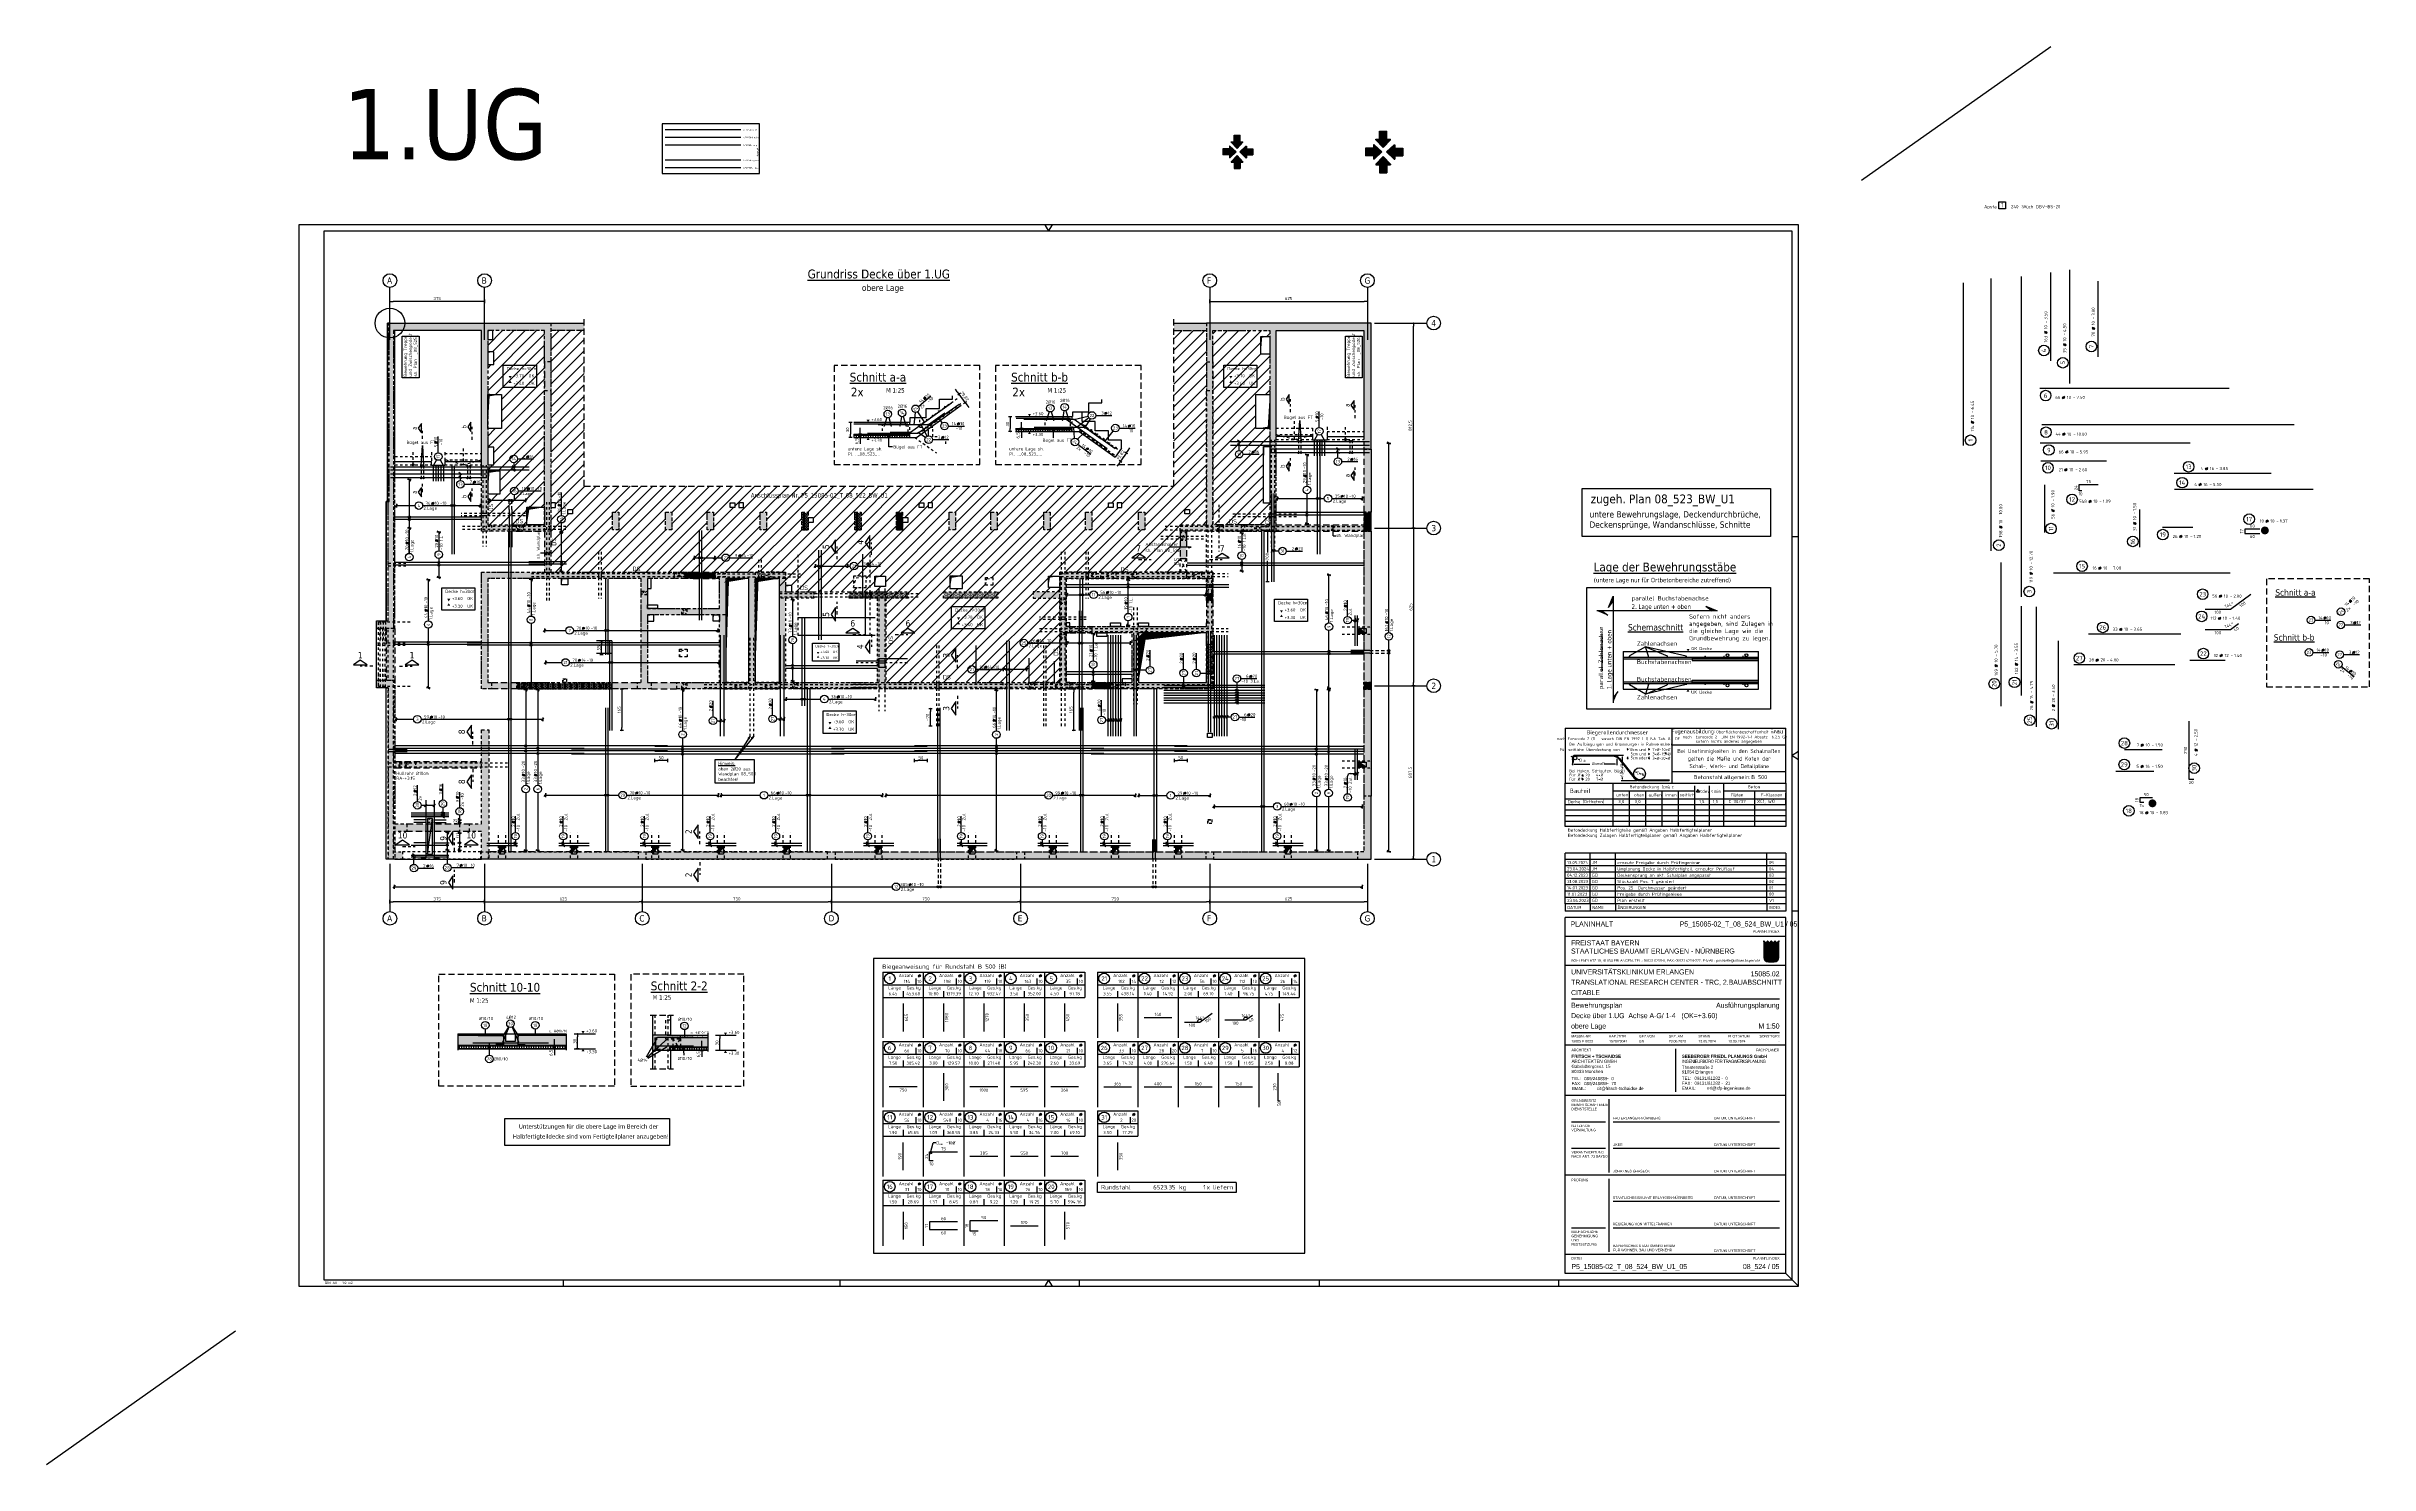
# Model space of a CAD drawing. Extents: x -4 to 88.1, y -7.1 to 49.1.
import ezdxf
from ezdxf.enums import TextEntityAlignment as Align

# ---------------------------------------------------------------- set-up
doc = ezdxf.new("R2010")
doc.units = 0
doc.header["$LTSCALE"] = 0.5
for name, pattern in [('AUSGEZOGEN', [1000.01, 1000, 0.01]), ('DASHDOTSMALL', [1.05, 0.5, -0.25, 0.05, -0.25]), ('DASHED', [0.75, 0.5, -0.25]), ('DOT', [0.175, 0.05, -0.125]), ('HIDDEN', [0.375, 0.25, -0.125]), ('HIDDEN2', [0.187, 0.125, -0.062]), ('PUNKT', [0.175, 0.05, -0.125]), ('STRICHLINIE', [0.75, 0.5, -0.25]), ('STRICHPUNKT2', [0.55, 0.25, -0.125, 0.05, -0.125]), ('VERDECKT', [0.375, 0.25, -0.125])]:
    doc.linetypes.add(name, pattern=pattern)
for name, color, linetype in [('40 A Plankopf Text F+T', 7, 'Continuous'), ('ACHSEN', 7, 'Continuous'), ('AFU', 7, 'Continuous'), ('APS', 7, 'Continuous'), ('BET-ANS', 7, 'Continuous'), ('BETON', 7, 'Continuous'), ('Brüstung 1.UG', 7, 'Continuous'), ('Brüstung EG', 7, 'Continuous'), ('BZ', 7, 'Continuous'), ('DD', 7, 'Continuous'), ('DETAIL', 7, 'Continuous'), ('DRUEBER', 7, 'Continuous'), ('EG', 7, 'Continuous'), ('grau_dunkel', 7, 'Continuous'), ('grau_hell', 7, 'Continuous'), ('grau_mittel', 7, 'Continuous'), ('Halbfertigteile', 7, 'Continuous'), ('HILFE', 7, 'Continuous'), ('INDEX', 7, 'Continuous'), ('koten', 7, 'Continuous'), ('MASSE', 7, 'Continuous'), ('OBJEKT', 7, 'Continuous'), ('RAHMEN', 7, 'Continuous'), ('RND', 7, 'Continuous'), ('RND_BILD', 7, 'Continuous'), ('SCHATTEN', 7, 'Continuous'), ('SCHNITTE', 7, 'Continuous'), ('SCHRAFF', 7, 'Continuous'), ('SFP_Achsen', 7, 'Continuous'), ('STEMPEL', 7, 'Continuous'), ('TEXT', 7, 'Continuous'), ('VERDECKT', 7, 'Continuous'), ('VERDECKT1', 7, 'Continuous'), ('WD', 7, 'Continuous')]:
    doc.layers.add(name, color=color, linetype=linetype)
doc.layers.add('NOPLOT', color=7, linetype='Continuous', plot=False)
doc.styles.add('ERSTELLTER_STIL_3', font='arial.ttf')
doc.styles.add('ERSTELLTER_STIL_4', font='arialbd.ttf')
doc.styles.add('helv', font='tahoma.ttf')
doc.styles.add('plankopf_ArialN', font='ARIALN.TTF')
doc.styles.add('txt', font='isocp.shx')
doc.linetypes.add('ABBRUCH', pattern='A,0.15,-0.15,["x",Standard,S=0.07,R=0,X=-0.1,Y=-0.0238],-0.005', length=0.305)
doc.linetypes.add('AFU_50K', pattern='A,0.15,["/",Standard,S=0.2,R=0,X=-0.01,Y=-0.1],0.07,["/",Standard,S=0.2,R=0,X=-0.01,Y=-0.1],0.15', length=0.37)
doc.linetypes.add('AFU_50L', pattern='A,0.75,["/",Standard,S=0.2,R=0,X=-0.01,Y=-0.1],0.07,["/",Standard,S=0.2,R=0,X=-0.01,Y=-0.1],0.75', length=1.57)
doc.linetypes.add('AFU_50M', pattern='A,0.45,["/",Standard,S=0.2,R=0,X=-0.01,Y=-0.1],0.07,["/",Standard,S=0.2,R=0,X=-0.01,Y=-0.1],0.45', length=0.97)
doc.linetypes.add('AFU_50S', pattern='A,0,-0.15,["/",Standard,S=0.2,R=0,X=-0.01,Y=-0.1],0,-0.07,["/",Standard,S=0.2,R=0,X=-0.01,Y=-0.1],-0.15', length=0.37)
doc.linetypes.add('AFU_50SL', pattern='A,0,-0.75,["/",Standard,S=0.2,R=0,X=-0.01,Y=-0.1],0,-0.07,["/",Standard,S=0.2,R=0,X=-0.01,Y=-0.1],-0.75', length=1.57)
doc.dimstyles.new('DOT_I', dxfattribs={"dimscale": 0.5, "dimtxt": 0.25, "dimasz": 0.25, "dimexe": 0.1, "dimexo": 0.3, "dimgap": 0.1, "dimtad": 1, "dimdec": 3, "dimzin": 3, "dimtxsty": 'txt', "dimblk": 'DOT', "dimblk1": 'DOT', "dimblk2": 'DOT', "dimsah": 1, "dimcen": 0.1, "dimse1": 1, "dimse2": 1, "dimazin": 0, "dimtfac": 1, "dimtdec": 4, "dimtix": 1, "dimtmove": 2, "dimatfit": 3, "dimfxl": 0, "dimtvp": 1, "dimtolj": 1, "dimtzin": 0, "dimarcsym": 0})
pattern_1 = [(0, (-322.07857, -163.97815), (8e-17, 0.254), [])]
pattern_2 = [(0, (-69.080496, 378.069226), (0.025, 0.05), [0, -0.05])]

# ---------------------------------------------------------------- blocks, each defined once
blk = doc.blocks.new('Bundeslandwappen')
at = {"lineweight": 9, "true_color": 0xffffff}
for points in [[(-5.8, 16.5), (-6, 16.5), (-6, 16.3), (-5.8, 16.3)], [(-5.1, 15.7), (-5.3, 15.7), (-5.3, 15.5), (-5.1, 15.5)], [(-3.5, 15.7), (-3.7, 15.7), (-3.7, 15.5), (-3.5, 15.5)], [(-2.8, 16.5), (-3, 16.5), (-3, 16.3), (-2.8, 16.3)], [(-2.2, 15.7), (-2.4, 15.7), (-2.4, 15.5), (-2.2, 15.5)], [(-0.6, 15.7), (-0.8, 15.7), (-0.8, 15.5), (-0.6, 15.5)], [(0.1, 16.5), (-0.1, 16.5), (-0.1, 16.3), (0.1, 16.3)], [(0.8, 15.7), (0.6, 15.7), (0.6, 15.5), (0.8, 15.5)], [(2.4, 15.7), (2.2, 15.7), (2.2, 15.5), (2.4, 15.5)], [(3, 16.5), (2.8, 16.5), (2.8, 16.3), (3, 16.3)], [(3.7, 15.7), (3.5, 15.7), (3.5, 15.5), (3.7, 15.5)], [(5.3, 15.7), (5.1, 15.7), (5.1, 15.5), (5.3, 15.5)], [(6, 16.5), (5.8, 16.5), (5.8, 16.3), (6, 16.3)]]:
    blk.add_hatch(color=7, dxfattribs=at).paths.add_polyline_path(points)
at = {"true_color": 0xffffff}
for points in [[(-5.3, 12.6), (-5.7, 12.6), (-5.7, 12.2), (-5.1, 12)], [(-3.6, 8.4), (-5.7, 9.2), (-5.7, 6.2), (-2.1, 4.9)], [(-5.7, 6.1), (-5.7, 3.7, 0.041392), (-5.7, 3.1), (-4.2, 2.6)], [(-1.4, 10.7), (-5.1, 12), (-3.6, 8.4), (0.1, 7.1)], [(-0.6, 1.3), (-4.2, 2.6), (-3.3, 0.4, 0.073774), (-2.3, 0.3), (-0.1, 0.3)], [(0.9, 12.6), (-2.2, 12.6), (-1.4, 10.7), (2.2, 9.4)], [(1.6, 3.6), (-2.1, 4.9), (-0.6, 1.3), (2.4, 0.3, 0.043654), (2.9, 0.4)], [(3.7, 5.8), (0.1, 7.1), (1.6, 3.6), (5.2, 2.3)], [(4, 12.6), (1.7, 12.6), (4.4, 11.6)], [(5.7, 8.1), (2.2, 9.4), (3.7, 5.8), (5.7, 5.1)], [(5.7, 11.2), (4.4, 11.6), (5.7, 8.5)]]:
    blk.add_hatch(color=7, dxfattribs=at).paths.add_polyline_path(points)
at = {"lineweight": 9}
h = blk.add_hatch(dxfattribs=at)
h.set_pattern_fill('ANSI31', color=256, scale=0.08, angle=315, style=0)
h.set_pattern_definition(pattern_1)
h.paths.add_polyline_path([(-5.1, 12), (-5.7, 12.2), (-5.7, 9.2), (-3.6, 8.4)])
h = blk.add_hatch(dxfattribs=at)
h.set_pattern_fill('ANSI31', color=256, scale=0.08, angle=315, style=0)
h.set_pattern_definition(pattern_1)
h.paths.add_polyline_path([(-2.1, 4.9), (-5.7, 6.2), (-5.7, 6.1), (-4.2, 2.6), (-0.6, 1.3)])
h = blk.add_hatch(dxfattribs=at)
h.set_pattern_fill('ANSI31', color=256, scale=0.08, angle=315, style=0)
h.set_pattern_definition(pattern_1)
h.paths.add_polyline_path([(-4.2, 2.6), (-5.7, 3.1, 0.285055), (-3.3, 0.4)])
h = blk.add_hatch(dxfattribs=at)
h.set_pattern_fill('ANSI31', color=256, scale=0.08, angle=315, style=0)
h.set_pattern_definition(pattern_1)
h.paths.add_polyline_path([(-2.2, 12.6), (-5.3, 12.6), (-5.1, 12), (-1.4, 10.7)])
h = blk.add_hatch(dxfattribs=at)
h.set_pattern_fill('ANSI31', color=256, scale=0.08, angle=315, style=0)
h.set_pattern_definition(pattern_1)
h.paths.add_polyline_path([(0.1, 7.1), (-3.6, 8.4), (-2.1, 4.9), (1.6, 3.6)])
h = blk.add_hatch(dxfattribs=at)
h.set_pattern_fill('ANSI31', color=256, scale=0.08, angle=315, style=0)
h.set_pattern_definition(pattern_1)
h.paths.add_polyline_path([(2.2, 9.4), (-1.4, 10.7), (0.1, 7.1), (3.7, 5.8)])
h = blk.add_hatch(dxfattribs=at)
h.set_pattern_fill('ANSI31', color=256, scale=0.08, angle=315, style=0)
h.set_pattern_definition(pattern_1)
h.paths.add_polyline_path([(-0.6, 1.3), (-0.1, 0.3), (2.3, 0.3, 0.004354), (2.4, 0.3)])
h = blk.add_hatch(dxfattribs=at)
h.set_pattern_fill('ANSI31', color=256, scale=0.08, angle=315, style=0)
h.set_pattern_definition(pattern_1)
h.paths.add_polyline_path([(4.4, 11.6), (1.7, 12.6), (0.9, 12.6), (2.2, 9.4), (5.7, 8.1), (5.7, 8.5)])
h = blk.add_hatch(dxfattribs=at)
h.set_pattern_fill('ANSI31', color=256, scale=0.08, angle=315, style=0)
h.set_pattern_definition(pattern_1)
h.paths.add_polyline_path([(5.3, 2.1), (5.2, 2.3), (1.6, 3.6), (2.9, 0.4, 0.22704)])
h = blk.add_hatch(dxfattribs=at)
h.set_pattern_fill('ANSI31', color=256, scale=0.08, angle=315, style=0)
h.set_pattern_definition(pattern_1)
h.paths.add_polyline_path([(5.7, 5.1), (3.7, 5.8), (5.2, 2.3), (5.4, 2.2, 0.111178), (5.7, 3.7)])
h = blk.add_hatch(dxfattribs=at)
h.set_pattern_fill('ANSI31', color=256, scale=0.08, angle=315, style=0)
h.set_pattern_definition(pattern_1)
h.paths.add_polyline_path([(5.7, 12.6), (4, 12.6), (4.4, 11.6), (5.7, 11.2)])
for p, q in [((-6, 16.1), (-6, 3.7)), ((-6, 13.3), (6, 13.3)), ((-6, 12.9), (6, 12.9)), ((-5.7, 12.6), (-5.7, 3.7)), ((-5.7, 12.6), (5.7, 12.6)), ((-5.7, 12.2), (5.7, 8.1)), ((-5.7, 9.2), (5.7, 5.1)), ((-5.7, 6.2), (5.4, 2.2)), ((-5.7, 6.1), (-3.3, 0.4)), ((-5.7, 3.1), (2.4, 0.3)), ((-5.6, 16.6), (-5.6, 16.7)), ((-5.6, 15), (-5.6, 15.2)), ((-5.3, 15.2), (-5.3, 15)), ((-4.7, 14.5), (-5.3, 14.5)), ((-5.3, 12.6), (-0.1, 0.3)), ((-4.1, 14.5), (-3.5, 14.5)), ((-3.5, 15.2), (-3.5, 15)), ((-3.4, 13.9), (-2.9, 14.2)), ((-2.9, 13.6), (-3.4, 13.9)), ((-3.2, 16.6), (-3.2, 16.7)), ((-3.2, 15), (-3.2, 15.2)), ((-2.9, 15.6), (-2.9, 14.5)), ((-2.9, 14.2), (-2.5, 13.9)), ((-2.5, 13.9), (-2.9, 13.6)), ((-2.7, 16.6), (-2.7, 16.7)), ((-2.7, 15), (-2.7, 15.2)), ((-2.4, 15.2), (-2.4, 15)), ((-1.7, 14.5), (-2.3, 14.5)), ((-2.3, 0.3), (2.3, 0.3)), ((-2.3, 0), (2.3, 0)), ((-2.2, 12.6), (2.9, 0.4)), ((-1.2, 14.5), (-0.6, 14.5)), ((-0.5, 15.2), (-0.5, 15)), ((0, 14.2), (-0.4, 13.9)), ((-0.4, 13.9), (0, 13.6)), ((-0.3, 16.6), (-0.2, 16.7)), ((-0.2, 15), (-0.2, 15.2)), ((0, 15.6), (0, 14.5)), ((0.4, 13.9), (0, 14.2)), ((0, 13.6), (0.4, 13.9)), ((0.3, 16.6), (0.2, 16.7)), ((0.2, 15), (0.2, 15.2)), ((0.5, 15.2), (0.5, 15)), ((1.2, 14.5), (0.6, 14.5)), ((0.9, 12.6), (5.3, 2.1)), ((1.7, 14.5), (2.3, 14.5)), ((1.7, 12.6), (5.7, 11.2)), ((2.4, 15.2), (2.4, 15)), ((2.9, 14.2), (2.5, 13.9)), ((2.5, 13.9), (2.9, 13.6)), ((2.7, 16.6), (2.7, 16.7)), ((2.7, 15), (2.7, 15.2)), ((2.9, 15.6), (2.9, 14.5)), ((3.4, 13.9), (2.9, 14.2)), ((2.9, 13.6), (3.4, 13.9)), ((3.2, 16.6), (3.2, 16.7)), ((3.2, 15), (3.2, 15.2)), ((3.5, 15.2), (3.5, 15)), ((4.1, 14.5), (3.5, 14.5)), ((4, 12.6), (5.7, 8.5)), ((4.7, 14.5), (5.3, 14.5)), ((5.3, 15.2), (5.3, 15)), ((5.6, 16.6), (5.6, 16.7)), ((5.6, 15), (5.6, 15.2)), ((5.7, 3.7), (5.7, 12.6)), ((6, 3.7), (6, 16.1))]:
    blk.add_line(p, q, dxfattribs=at)
for points in [[(-5.8, 16.3), (-6, 16.3), (-6, 16.5), (-5.8, 16.5)], [(-5.1, 15.5), (-5.3, 15.5), (-5.3, 15.7), (-5.1, 15.7)], [(-4.1, 13.7), (-4.8, 13.7), (-4.8, 14.1), (-4.1, 14.1)], [(-3.7, 15.5), (-3.5, 15.5), (-3.5, 15.7), (-3.7, 15.7)], [(-2.8, 16.3), (-3, 16.3), (-3, 16.5), (-2.8, 16.5)], [(-2.2, 15.5), (-2.4, 15.5), (-2.4, 15.7), (-2.2, 15.7)], [(-1.8, 13.7), (-1, 13.7), (-1, 14.1), (-1.8, 14.1)], [(-0.8, 15.5), (-0.6, 15.5), (-0.6, 15.7), (-0.8, 15.7)], [(0.1, 16.3), (-0.1, 16.3), (-0.1, 16.5), (0.1, 16.5)], [(0.8, 15.5), (0.6, 15.5), (0.6, 15.7), (0.8, 15.7)], [(1.8, 13.7), (1, 13.7), (1, 14.1), (1.8, 14.1)], [(2.2, 15.5), (2.4, 15.5), (2.4, 15.7), (2.2, 15.7)], [(3, 16.3), (2.8, 16.3), (2.8, 16.5), (3, 16.5)], [(3.7, 15.5), (3.5, 15.5), (3.5, 15.7), (3.7, 15.7)], [(4.1, 13.7), (4.8, 13.7), (4.8, 14.1), (4.1, 14.1)], [(5.1, 15.5), (5.3, 15.5), (5.3, 15.7), (5.1, 15.7)], [(5.8, 16.3), (6, 16.3), (6, 16.5), (5.8, 16.5)]]:
    blk.add_lwpolyline(points, close=True, dxfattribs=at)
for centre in [(-5.3, 13.9), (-3.7, 13.9), (-2.2, 13.9), (-0.7, 13.9), (0.7, 13.9), (2.2, 13.9), (3.7, 13.9), (5.3, 13.9)]:
    blk.add_circle(centre, 0.123, dxfattribs=at)
for centre, radius, start, end in [((-5.9, 16.5), 0.362, 44.6681, 253.1183), ((-2.3, 3.7), 3.7, 180, 270), ((-2.3, 3.7), 3.4, 180, 270), ((-5.7, 16.7), 0.05, 6.6615, 44.6681), ((-5.6, 16.6), 0.05, 186.6615, 265.6209), ((-5.6, 16.3), 0.281, 346.0232, 85.6209), ((-5.4, 16), 0.179, 74.7883, 15.1356), ((-5.5, 15.2), 0.157, 3.2756, 179.5521), ((-5.2, 15), 0.453, 182.8328, 261.3043), ((-5.4, 16.2), 0.05, 254.7883, 346.0232), ((-5.2, 16), 0.05, 93.0633, 195.1356), ((-5.3, 15.2), 0.191, 249.6358, 3.0857), ((-5.2, 15.9), 0.224, 350.9542, 93.0633), ((-5, 15.2), 0.05, 82.9467, 183.0857), ((-5, 15.5), 0.249, 262.9467, 77.8855), ((-4.9, 15.8), 0.05, 170.9542, 257.8855), ((-4.6, 14.9), 0.224, 71.4, 0), ((-4.7, 14.9), 0.312, 275.9649, 353.9773), ((-4.4, 15.2), 0.208, 317.0775, 222.9225), ((-4.2, 14.9), 0.224, 180, 108.6), ((-4.1, 14.9), 0.312, 186.0227, 264.0351), ((-3.8, 15.5), 0.249, 102.1145, 277.0533), ((-3.9, 15.8), 0.05, 282.1145, 9.0458), ((-3.6, 15.9), 0.224, 86.9367, 189.0458), ((-3.8, 15.2), 0.05, 356.9143, 97.0533), ((-3.5, 15.2), 0.191, 176.9143, 290.3642), ((-3.4, 16), 0.179, 164.8644, 105.2117), ((-3.6, 16), 0.05, 344.8644, 86.9367), ((-3.2, 16.3), 0.281, 94.3791, 193.9768), ((-3.4, 16.2), 0.05, 193.9768, 285.2117), ((-3.3, 15.2), 0.157, 0.4479, 176.7244), ((-3.6, 15), 0.453, 278.6957, 357.1672), ((-2.9, 16.6), 0.264, 24.0166, 155.3409), ((-3.1, 16.7), 0.05, 155.2288, 173.3385), ((-3.2, 16.6), 0.05, 274.3791, 353.3385), ((-2.7, 16.7), 0.05, 6.6615, 24.0166), ((-2.6, 16.6), 0.05, 186.6615, 265.6209), ((-2.5, 16), 0.179, 74.7883, 15.1356), ((-2.6, 15.2), 0.157, 3.2756, 179.5521), ((-2.3, 15), 0.453, 182.8328, 261.3043), ((-2.7, 16.3), 0.281, 346.0232, 85.6209), ((-2.4, 16.2), 0.05, 254.7883, 346.0232), ((-2.3, 15.2), 0.191, 249.6358, 3.0857), ((-2.3, 15.9), 0.224, 350.9542, 93.0633), ((-2.3, 16), 0.05, 93.0633, 195.1356), ((-2.1, 15.5), 0.249, 262.9467, 77.8855), ((-2.1, 15.2), 0.05, 82.9467, 183.0857), ((-2, 15.8), 0.05, 170.9542, 257.8855), ((-1.7, 14.9), 0.224, 71.4, 0), ((-1.5, 15.2), 0.208, 317.0775, 222.9225), ((-1.8, 14.9), 0.312, 275.9649, 353.9773), ((-1.2, 14.9), 0.224, 180, 108.6), ((-1.2, 14.9), 0.312, 186.0227, 264.0351), ((-0.9, 15.5), 0.249, 102.1145, 277.0533), ((-0.7, 15.9), 0.224, 86.9367, 189.0458), ((-0.9, 15.8), 0.05, 282.1145, 9.0458), ((-0.8, 15.2), 0.05, 356.9143, 97.0533), ((-0.6, 15.2), 0.191, 176.9143, 290.3642), ((-0.7, 16), 0.05, 344.8644, 86.9367), ((-0.3, 16.3), 0.281, 94.3791, 193.9768), ((-0.4, 16), 0.179, 164.8644, 105.2117), ((-0.5, 16.2), 0.05, 193.9768, 285.2117), ((-0.7, 15), 0.453, 278.6957, 357.1672), ((-0.4, 15.2), 0.157, 0.4479, 176.7244), ((-0.3, 16.6), 0.05, 274.3791, 353.3385), ((0, 16.6), 0.264, 24.0166, 155.3409), ((-0.2, 16.7), 0.05, 155.2288, 173.3385), ((0.2, 16.7), 0.05, 6.6615, 24.0166), ((0.4, 15.2), 0.157, 3.2756, 179.5521), ((0.7, 15), 0.453, 182.8328, 261.3043), ((0.3, 16.6), 0.05, 186.6615, 265.6209), ((0.3, 16.3), 0.281, 346.0232, 85.6209), ((0.4, 16), 0.179, 74.7883, 15.1356), ((0.5, 16.2), 0.05, 254.7883, 346.0232), ((0.6, 15.2), 0.191, 249.6358, 3.0857), ((0.7, 16), 0.05, 93.0633, 195.1356), ((0.7, 15.9), 0.224, 350.9542, 93.0633), ((0.8, 15.2), 0.05, 82.9467, 183.0857), ((0.9, 15.5), 0.249, 262.9467, 77.8855), ((0.9, 15.8), 0.05, 170.9542, 257.8855), ((1.2, 14.9), 0.224, 71.4, 0), ((1.2, 14.9), 0.312, 275.9649, 353.9773), ((1.5, 15.2), 0.208, 317.0775, 222.9225), ((1.7, 14.9), 0.224, 180, 108.6), ((1.8, 14.9), 0.312, 186.0227, 264.0351), ((2.1, 15.5), 0.249, 102.1145, 277.0533), ((2.3, 15.9), 0.224, 86.9367, 189.0458), ((2, 15.8), 0.05, 282.1145, 9.0458), ((2.1, 15.2), 0.05, 356.9143, 97.0533), ((2.3, 15.2), 0.191, 176.9143, 290.3642), ((2.5, 16), 0.179, 164.8644, 105.2117), ((2.3, 16), 0.05, 344.8644, 86.9367), ((2.3, 15), 0.453, 278.6957, 357.1672), ((2.3, 3.7), 3.7, 270, 0), ((2.3, 3.7), 3.4, 270, 0), ((2.7, 16.3), 0.281, 94.3791, 193.9768), ((2.4, 16.2), 0.05, 193.9768, 285.2117), ((2.6, 15.2), 0.157, 0.4479, 176.7244), ((2.6, 16.6), 0.05, 274.3791, 353.3385), ((2.9, 16.6), 0.264, 24.0166, 155.3409), ((2.7, 16.7), 0.05, 155.2288, 173.3385), ((3.1, 16.7), 0.05, 6.6615, 24.0166), ((3.2, 16.6), 0.05, 186.6615, 265.6209), ((3.2, 16.3), 0.281, 346.0232, 85.6209), ((3.4, 16), 0.179, 74.7883, 15.1356), ((3.3, 15.2), 0.157, 3.2756, 179.5521), ((3.6, 15), 0.453, 182.8328, 261.3043), ((3.4, 16.2), 0.05, 254.7883, 346.0232), ((3.6, 16), 0.05, 93.0633, 195.1356), ((3.5, 15.2), 0.191, 249.6358, 3.0857), ((3.6, 15.9), 0.224, 350.9542, 93.0633), ((3.8, 15.2), 0.05, 82.9467, 183.0857), ((3.8, 15.5), 0.249, 262.9467, 77.8855), ((3.9, 15.8), 0.05, 170.9542, 257.8855), ((4.2, 14.9), 0.224, 71.4, 0), ((4.1, 14.9), 0.312, 275.9649, 353.9773), ((4.4, 15.2), 0.208, 317.0775, 222.9225), ((4.6, 14.9), 0.224, 180, 108.6), ((4.7, 14.9), 0.312, 186.0227, 264.0351), ((5, 15.5), 0.249, 102.1145, 277.0533), ((4.9, 15.8), 0.05, 282.1145, 9.0458), ((5.2, 15.9), 0.224, 86.9367, 189.0458), ((5, 15.2), 0.05, 356.9143, 97.0533), ((5.3, 15.2), 0.191, 176.9143, 290.3642), ((5.4, 16), 0.179, 164.8644, 105.2117), ((5.2, 16), 0.05, 344.8644, 86.9367), ((5.6, 16.3), 0.281, 94.3791, 193.9768), ((5.4, 16.2), 0.05, 193.9768, 285.2117), ((5.5, 15.2), 0.157, 0.4479, 176.7244), ((5.2, 15), 0.453, 278.6957, 357.1672), ((5.9, 16.5), 0.362, 286.8817, 135.3319), ((5.7, 16.7), 0.05, 135.3319, 173.3385), ((5.6, 16.6), 0.05, 274.3791, 353.3385)]:
    blk.add_arc(centre, radius, start, end, dxfattribs=at)
blk = doc.blocks.new('Plankopf_PU')
for p, q in [((-18.5, 25.4), (-18.5, 27.7)), ((-1, 27.7), (-18.5, 27.7)), ((-1, 27.7), (-18.5, 27.7)), ((-1, 25.4), (-1, 27.7)), ((-1, 25.4), (-18.5, 25.4)), ((-1, 25.4), (-18.5, 25.4)), ((-18.5, 19.1), (-18.5, 25.4)), ((-1, 19.1), (-1, 25.4)), ((-1.5, 22.75), (-18, 22.75)), ((-18.5, 15.1), (-18.5, 19.1)), ((-1, 19.1), (-18.5, 19.1)), ((-18, 20.1), (-1.5, 20.1)), ((-9.75, 18.8), (-9.75, 15.4)), ((-1, 15.1), (-1, 19.1)), ((-1, 15.1), (-18.5, 15.1)), ((-1, 15.1), (-18.5, 15.1)), ((-18.5, 8.8), (-18.5, 15.1)), ((-15, 9), (-15, 14.8)), ((-1, 8.8), (-1, 15.1)), ((-15.3, 13), (-18, 13)), ((-1.5, 13), (-14.7, 13)), ((-15.3, 10.9), (-18, 10.9)), ((-1.5, 10.9), (-14.7, 10.9)), ((-18.5, 2.5), (-18.5, 8.8)), ((-1, 8.8), (-18.5, 8.8)), ((-15, 2.7), (-15, 8.5)), ((-1, 2.5), (-1, 8.8)), ((-1.5, 6.7), (-14.7, 6.7)), ((-15.3, 4.6), (-18, 4.6)), ((-1.5, 4.6), (-14.7, 4.6)), ((-1, 2.5), (-18.5, 2.5)), ((-18.5, 1), (-18.5, 2.5)), ((-1, 2.5), (-18.5, 2.5)), ((-1, 1), (-1, 2.5)), ((-1, 1), (-18.5, 1))]:
    blk.add_line(p, q)
at = {"xscale": 0.1, "yscale": 0.1, "zscale": 0.1}
blk.add_blockref('Bundeslandwappen', (-2.15, 25.67), dxfattribs=at)
at = {"linetype": 'AUSGEZOGEN', "lineweight": 35, "style": 'plankopf_ArialN'}
blk.add_text('STAATLICHES BAUAMT ERLANGEN - NÜRNBERG', height=0.4, dxfattribs=at).set_placement((-18.03, 26.55), align=Align.MIDDLE_LEFT)
for s, height, p in [('FREISTAAT BAYERN', 0.4, (-18.03, 27.4)), ('PRÜFUNG', 0.2, (-18.01, 8.5))]:
    blk.add_text(s, height=height, dxfattribs=at).set_placement(p, align=Align.TOP_LEFT)
at = {"style": 'plankopf_ArialN'}
for s, p in [('BOHLENPLATZ 18, 91054 ERLANGEN, TEL.: 09131 6259-0, FAX: 09131 6259-377, E-MAIL: poststelle@stbaer.bayern.de', (-18.01, 25.7)), ('MASSN.-NR', (-18.01, 19.7)), ('KAP./TITEL', (-15.01, 19.7)), ('GEZ.VON', (-12.64, 19.7)), ('GEZ. AM', (-10.29, 19.7)), ('STAND', (-7.93, 19.7)), ('PLOTDATUM', (-5.57, 19.7)), ('FAU ERLANGEN-NÜRNBERG', (-14.71, 13.21)), ('DATUM, UNTERSCHRIFT', (-6.69, 13.21)), ('UKER', (-14.71, 11.11)), ('DATUM, UNTERSCHRIFT', (-6.68, 11.11)), ('JOHANNES GRASECK', (-14.7, 9.01)), ('DATUM, UNTERSCHRIFT', (-6.68, 9.01)), ('STAATLICHES BAUAMT ERLANGEN-NÜRNBERG', (-14.71, 6.91)), ('DATUM, UNTERSCHRIFT', (-6.69, 6.91)), ('REGIERUNG VON MITTELFRANKEN', (-14.71, 4.81)), ('DATUM, UNTERSCHRIFT', (-6.68, 4.81)), ('DATEI', (-18, 2.1)), ('DATUM, UNTERSCHRIFT', (-6.68, 2.71))]:
    blk.add_text(s, height=0.2, dxfattribs=at).set_placement(p)
at = {"linetype": 'AUSGEZOGEN', "lineweight": 35, "style": 'plankopf_ArialN'}
blk.add_text('ARCHITEKT', height=0.2, dxfattribs=at).set_placement((-17.99, 18.61))
blk.add_text('FACHPLANER', height=0.2, dxfattribs=at).set_placement((-1.52, 18.61), align=Align.RIGHT)
at = {"style": 'plankopf_ArialN'}
for s, p in [('SONSTIGES', (-1.49, 19.7)), ('PLANNR./INDEX', (-1.5, 2.1))]:
    blk.add_text(s, height=0.2, dxfattribs=at).set_placement(p, align=Align.RIGHT)
at = {"insert": (-5.57, 19.3), "char_height": 0.2, "attachment_point": 7, "style": 'plankopf_ArialN'}
blk.add_mtext('13.05.2024', dxfattribs=at)
at = {"char_height": 0.2, "attachment_point": 1, "style": 'plankopf_ArialN'}
for s, insert, width in [('GRUNDBESITZ\\PBEWIRTSCHAFTENDE DIENSTSTELLE', (-18, 14.8), 2.5), ('NUTZENDE^JVERWALTUNG', (-18, 12.8), 2.6984), ('VERANTWORTUNG  NACH ART. 73 BAYBO', (-17.99, 10.71), 2.6877), ('BAUFACHLICHE GENEHMIGUNG UND FESTSETZUNG', (-18, 4.4), 2.2311), ('BAYERISCHES STAATSMINISTERIUM ^JFÜR WOHNEN, BAU UND VERKEHR', (-14.69, 3.29), 9.2941)]:
    blk.add_mtext(s, dxfattribs=dict(at, insert=insert, width=width))
at = {"style": 'plankopf_ArialN'}
for tag, p in [('PROJEKTBEZEICHNUNGZ1', (-18.03, 24.58)), ('PROJEKTBEZEICHNUNGZ2', (-18.03, 23.76)), ('PROJEKTBEZEICHNUNGZ3', (-18.03, 22.94))]:
    blk.add_attdef(tag, text='', height=0.4, dxfattribs=at).set_placement(p, align=Align.BOTTOM_LEFT)
for tag, p in [('GEB.-NR', (-1.5, 24.95)), ('0.000X', (-1.51, 1.75))]:
    blk.add_attdef(tag, text='', height=0.4, dxfattribs=at).set_placement(p, align=Align.TOP_RIGHT)
for tag, p, height in [('PLANINHALTZ1', (-18.03, 22.06), 0.4), ('PLANINHALTZ2', (-18.03, 21.23), 0.4), ('PLANINHALTZ3', (-18.03, 20.41), 0.4), ('MASSN.-NR', (-18.01, 19.3), 0.2), ('KAPITEL/TITEL', (-15.01, 19.3), 0.2), ('GEZ_VON', (-12.64, 19.3), 0.2), ('GEZ_AM', (-10.29, 19.3), 0.2), ('STAND', (-7.93, 19.3), 0.2)]:
    blk.add_attdef(tag, p, '', height=height, dxfattribs=at)
for tag, height, p in [('PLANUNGSPHASE', 0.4, (-1.5, 22.06)), ('PROJEKTKATEGORIE', 0.4, (-1.5, 21.23)), ('MAßSTAB', 0.4, (-1.5, 20.41)), ('SONSTIGES', 0.2, (-1.5, 19.3))]:
    blk.add_attdef(tag, text='', height=height, dxfattribs=at).set_placement(p, align=Align.RIGHT)
at = {"layer": '40 A Plankopf Text F+T', "color": 7, "linetype": 'Continuous', "lineweight": 13, "char_height": 0.25, "attachment_point": 7}
for s, insert, style in [('\\A1;ARCHITEKTEN GMBH', (-17.99, 17.68), 'ERSTELLTER_STIL_3'), ('\\A1;Gabelsbergerstr. 15', (-17.99, 17.21), 'ERSTELLTER_STIL_3'), ('\\A1;80333 München', (-17.99, 16.88), 'ERSTELLTER_STIL_3'), ('\\A1;FRITSCH + TSCHAIDSE ', (-17.99, 18.08), 'ERSTELLTER_STIL_4'), ('\\A1;SEEBERGER FRIEDL PLANUNGS GmbH', (-9.24, 18.08), 'ERSTELLTER_STIL_4'), ('\\A1;Theaterstraße 2', (-9.24, 17.21), 'ERSTELLTER_STIL_3'), ('\\A1;91054 Erlangen', (-9.24, 16.77), 'ERSTELLTER_STIL_3'), ('\\A1;{\\T0.8;INGENIEURBÜRO FÜR TRAGWERKSPLANUNG}', (-9.24, 17.68), 'ERSTELLTER_STIL_3')]:
    blk.add_mtext(s, dxfattribs=dict(at, insert=insert, style=style))
at = {"layer": '40 A Plankopf Text F+T', "color": 7, "linetype": 'Continuous', "lineweight": 13, "char_height": 0.25, "attachment_point": 7, "line_spacing_factor": 0.945293, "style": 'ERSTELLTER_STIL_3'}
for s, insert in [('\\A1;TEL: ^I089/248889-  0\\PFAX: ^I089/248889-  70\\PEMAIL: ^Icit@fritsch-tschaidse.de', (-17.99, 15.48)), ('\\A1;TEL: ^I09131/81282 -  0\\PFAX: ^I09131/81282 -  21\\PEMAIL: ^Ierl@sfp-ingenieure.de', (-9.24, 15.48))]:
    blk.add_mtext(s, dxfattribs=dict(at, insert=insert))
blk = doc.blocks.new('Plankopf-ER')
at = {"layer": 'RAHMEN', "color": 7, "linetype": 'Continuous'}
for p, q in [((-0.5, 4.6), (-18, 4.6)), ((-18, 4.1), (-18, 4.6)), ((-0.5, 4.1), (-18, 4.1)), ((-18, 3.6), (-18, 4.1)), ((-16, 4.1), (-16, 4.6)), ((-16, 3.6), (-16, 4.1)), ((-14, 4.1), (-14, 4.6)), ((-14, 3.6), (-14, 4.1)), ((-2, 4.1), (-2, 4.6)), ((-2, 3.6), (-2, 4.1)), ((-0.5, 4.6), (-0.5, 4.1)), ((-0.5, 4.1), (-0.5, 3.6)), ((-0.5, 3.6), (-18, 3.6)), ((-18, 3.1), (-18, 3.6)), ((-0.5, 3.1), (-18, 3.1)), ((-18, 2.6), (-18, 3.1)), ((-0.5, 2.6), (-18, 2.6)), ((-18, 2.1), (-18, 2.6)), ((-0.5, 2.1), (-18, 2.1)), ((-18, 1.6), (-18, 2.1)), ((-16, 3.1), (-16, 3.6)), ((-16, 2.6), (-16, 3.1)), ((-16, 2.1), (-16, 2.6)), ((-16, 1.6), (-16, 2.1)), ((-14, 3.1), (-14, 3.6)), ((-14, 2.6), (-14, 3.1)), ((-14, 2.1), (-14, 2.6)), ((-14, 1.6), (-14, 2.1)), ((-2, 3.1), (-2, 3.6)), ((-2, 2.6), (-2, 3.1)), ((-2, 2.1), (-2, 2.6)), ((-2, 1.6), (-2, 2.1)), ((-0.5, 3.6), (-0.5, 3.1)), ((-0.5, 3.1), (-0.5, 2.6)), ((-0.5, 2.6), (-0.5, 2.1)), ((-0.5, 2.1), (-0.5, 1.6)), ((-0.5, 1.6), (-18, 1.6)), ((-18, 1.1), (-18, 1.6)), ((-0.5, 1.1), (-18, 1.1)), ((-18, 0.6), (-18, 1.1)), ((-0.5, 0.6), (-18, 0.6)), ((-18, 0.6), (-18, 0)), ((-0.5, 0), (-18, 0)), ((-16, 1.1), (-16, 1.6)), ((-16, 0.6), (-16, 1.1)), ((-16, 0.6), (-16, 0)), ((-14, 1.1), (-14, 1.6)), ((-14, 0.6), (-14, 1.1)), ((-14, 0.6), (-14, 0)), ((-2, 1.1), (-2, 1.6)), ((-2, 0.6), (-2, 1.1)), ((-2, 0.6), (-2, 0)), ((-0.5, 1.6), (-0.5, 1.1)), ((-0.5, 1.1), (-0.5, 0.6)), ((-0.5, 0.6), (-0.5, 0))]:
    blk.add_line(p, q, dxfattribs=at)
at = {"layer": 'RAHMEN', "color": 7, "linetype": 'Continuous', "style": 'txt'}
for tag, p in [('INDEX-D8', (-17.84, 4.24)), ('INDEX-D7', (-17.84, 3.74)), ('INDEX-N8', (-15.88, 4.24)), ('INDEX-N7', (-15.88, 3.74)), ('INDEX-X8', (-13.86, 4.24)), ('INDEX-X7', (-13.86, 3.74)), ('INDEX8', (-1.83, 4.24)), ('INDEX7', (-1.83, 3.74)), ('INDEX-D6', (-17.84, 3.24)), ('INDEX-D5', (-17.84, 2.74)), ('INDEX-D4', (-17.84, 2.24)), ('INDEX-D3', (-17.84, 1.74)), ('INDEX-N6', (-15.88, 3.24)), ('INDEX-N5', (-15.88, 2.74)), ('INDEX-N4', (-15.88, 2.24)), ('INDEX-N3', (-15.88, 1.74)), ('INDEX-X6', (-13.86, 3.24)), ('INDEX-X5', (-13.86, 2.74)), ('INDEX-X4', (-13.86, 2.24)), ('INDEX-X3', (-13.86, 1.74)), ('INDEX6', (-1.83, 3.24)), ('INDEX5', (-1.83, 2.74)), ('INDEX4', (-1.83, 2.24)), ('INDEX3', (-1.83, 1.74)), ('INDEX-D2', (-17.84, 1.24)), ('INDEX-D1', (-17.84, 0.74)), ('INDEX-N2', (-15.88, 1.24)), ('INDEX-N1', (-15.88, 0.74)), ('INDEX-X2', (-13.86, 1.24)), ('INDEX-X1', (-13.86, 0.74)), ('INDEX2', (-1.83, 1.24)), ('INDEX1', (-1.83, 0.74))]:
    blk.add_attdef(tag, p, '', height=0.25, dxfattribs=at)
at = {"layer": 'STEMPEL', "color": 7, "linetype": 'Continuous', "style": 'helv'}
for s, p in [('DATUM', (-17.83, 0.18)), ('NAME', (-15.85, 0.18)), ('ÄNDERUNGEN', (-13.83, 0.18))]:
    blk.add_text(s, height=0.25, dxfattribs=at).set_placement(p)
at = {"layer": 'STEMPEL', "color": 7, "linetype": 'Continuous', "style": 'helv', "width": 0.8}
blk.add_text('INDEX', height=0.25, dxfattribs=at).set_placement((-1.83, 0.18))
blk = doc.blocks.new('okrd_o')
at = {"layer": 'koten', "color": 7, "linetype": 'Continuous'}
blk.add_solid([(-0.12, 0.2), (0.12, 0.2), (0, 0)], dxfattribs=at)
at = {"layer": 'koten', "style": 'txt'}
blk.add_attdef('OKRD', (0.25, 0.1), '', height=0.25, dxfattribs=at)
blk = doc.blocks.new('okrd_u')
at = {"layer": 'koten', "color": 7, "linetype": 'Continuous'}
blk.add_solid([(-0.12, -0.2), (0.12, -0.2), (0, 0)], dxfattribs=at)
at = {"layer": 'koten', "style": 'txt'}
blk.add_attdef('OKRD', (0.25, -0.35), '', height=0.25, dxfattribs=at)
blk = doc.blocks.new('DOT')
at = {"layer": 'MASSE', "color": 7, "linetype": 'Continuous'}
for p, q in [((0, 0), (-1, 0)), ((0, 0.54), (0, -0.54))]:
    blk.add_line(p, q, dxfattribs=at)
at = {"layer": 'MASSE', "color": 7, "linetype": 'Continuous', "const_width": 0.2}
blk.add_lwpolyline([(-0.1, 0, 1), (0.1, 0, 1)], format="xyb", close=True, dxfattribs=at)
blk = doc.blocks.new('*D16')
at = {"layer": 'Defpoints', "color": 0, "linetype": 'AUSGEZOGEN', "transparency": 16777216}
for p in [(9.604, 15.232), (9.604, 15.232), (13.354, 15.232)]:
    blk.add_point(p, dxfattribs=at)
at = {"layer": 'MASSE', "color": 0, "linetype": 'AUSGEZOGEN', "lineweight": -2, "transparency": 16777216}
blk.add_line((13.229, 15.232), (9.729, 15.232), dxfattribs=at)
at = {"layer": 'MASSE', "color": 0, "linetype": 'AUSGEZOGEN', "lineweight": -2, "transparency": 16777216, "xscale": 0.125, "yscale": 0.125, "zscale": 0.125, "rotation": 180}
blk.add_blockref('DOT', (9.604, 15.232), dxfattribs=at)
at = {"layer": 'MASSE', "color": 0, "linetype": 'AUSGEZOGEN', "lineweight": -2, "transparency": 16777216, "xscale": 0.125, "yscale": 0.125, "zscale": 0.125}
blk.add_blockref('DOT', (13.354, 15.232), dxfattribs=at)
at = {"layer": 'MASSE', "color": 0, "linetype": 'AUSGEZOGEN', "transparency": 16777216, "insert": (11.479, 15.345), "char_height": 0.125, "attachment_point": 5, "style": 'txt'}
blk.add_mtext('\\A1;375', dxfattribs=at)
blk = doc.blocks.new('*D17')
at = {"layer": 'Defpoints', "color": 0, "linetype": 'AUSGEZOGEN', "transparency": 16777216}
for p in [(13.354, 15.232), (19.604, 15.232), (19.604, 15.232)]:
    blk.add_point(p, dxfattribs=at)
at = {"layer": 'MASSE', "color": 0, "linetype": 'AUSGEZOGEN', "lineweight": -2, "transparency": 16777216}
blk.add_line((13.479, 15.232), (19.479, 15.232), dxfattribs=at)
at = {"layer": 'MASSE', "color": 0, "linetype": 'AUSGEZOGEN', "lineweight": -2, "transparency": 16777216, "xscale": 0.125, "yscale": 0.125, "zscale": 0.125, "rotation": 180}
blk.add_blockref('DOT', (13.354, 15.232), dxfattribs=at)
at = {"layer": 'MASSE', "color": 0, "linetype": 'AUSGEZOGEN', "lineweight": -2, "transparency": 16777216, "xscale": 0.125, "yscale": 0.125, "zscale": 0.125}
blk.add_blockref('DOT', (19.604, 15.232), dxfattribs=at)
at = {"layer": 'MASSE', "color": 0, "linetype": 'AUSGEZOGEN', "transparency": 16777216, "insert": (16.479, 15.345), "char_height": 0.125, "attachment_point": 5, "style": 'txt'}
blk.add_mtext('\\A1;625', dxfattribs=at)
blk = doc.blocks.new('*D18')
at = {"layer": 'Defpoints', "color": 0, "linetype": 'AUSGEZOGEN', "transparency": 16777216}
for p in [(19.604, 15.232), (27.104, 15.232), (27.104, 15.232)]:
    blk.add_point(p, dxfattribs=at)
at = {"layer": 'MASSE', "color": 0, "linetype": 'AUSGEZOGEN', "lineweight": -2, "transparency": 16777216}
blk.add_line((19.729, 15.232), (26.979, 15.232), dxfattribs=at)
at = {"layer": 'MASSE', "color": 0, "linetype": 'AUSGEZOGEN', "lineweight": -2, "transparency": 16777216, "xscale": 0.125, "yscale": 0.125, "zscale": 0.125, "rotation": 180}
blk.add_blockref('DOT', (19.604, 15.232), dxfattribs=at)
at = {"layer": 'MASSE', "color": 0, "linetype": 'AUSGEZOGEN', "lineweight": -2, "transparency": 16777216, "xscale": 0.125, "yscale": 0.125, "zscale": 0.125}
blk.add_blockref('DOT', (27.104, 15.232), dxfattribs=at)
at = {"layer": 'MASSE', "color": 0, "linetype": 'AUSGEZOGEN', "transparency": 16777216, "insert": (23.354, 15.345), "char_height": 0.125, "attachment_point": 5, "style": 'txt'}
blk.add_mtext('\\A1;750', dxfattribs=at)
blk = doc.blocks.new('*D19')
at = {"layer": 'Defpoints', "color": 0, "linetype": 'AUSGEZOGEN', "transparency": 16777216}
for p in [(27.104, 15.232), (34.604, 15.232), (34.604, 15.232)]:
    blk.add_point(p, dxfattribs=at)
at = {"layer": 'MASSE', "color": 0, "linetype": 'AUSGEZOGEN', "lineweight": -2, "transparency": 16777216}
blk.add_line((27.229, 15.232), (34.479, 15.232), dxfattribs=at)
at = {"layer": 'MASSE', "color": 0, "linetype": 'AUSGEZOGEN', "lineweight": -2, "transparency": 16777216, "xscale": 0.125, "yscale": 0.125, "zscale": 0.125, "rotation": 180}
blk.add_blockref('DOT', (27.104, 15.232), dxfattribs=at)
at = {"layer": 'MASSE', "color": 0, "linetype": 'AUSGEZOGEN', "lineweight": -2, "transparency": 16777216, "xscale": 0.125, "yscale": 0.125, "zscale": 0.125}
blk.add_blockref('DOT', (34.604, 15.232), dxfattribs=at)
at = {"layer": 'MASSE', "color": 0, "linetype": 'AUSGEZOGEN', "transparency": 16777216, "insert": (30.854, 15.345), "char_height": 0.125, "attachment_point": 5, "style": 'txt'}
blk.add_mtext('\\A1;750', dxfattribs=at)
blk = doc.blocks.new('*D20')
at = {"layer": 'Defpoints', "color": 0, "linetype": 'AUSGEZOGEN', "transparency": 16777216}
for p in [(34.604, 15.232), (42.104, 15.232), (42.104, 15.232)]:
    blk.add_point(p, dxfattribs=at)
at = {"layer": 'MASSE', "color": 0, "linetype": 'AUSGEZOGEN', "lineweight": -2, "transparency": 16777216}
blk.add_line((34.729, 15.232), (41.979, 15.232), dxfattribs=at)
at = {"layer": 'MASSE', "color": 0, "linetype": 'AUSGEZOGEN', "lineweight": -2, "transparency": 16777216, "xscale": 0.125, "yscale": 0.125, "zscale": 0.125, "rotation": 180}
blk.add_blockref('DOT', (34.604, 15.232), dxfattribs=at)
at = {"layer": 'MASSE', "color": 0, "linetype": 'AUSGEZOGEN', "lineweight": -2, "transparency": 16777216, "xscale": 0.125, "yscale": 0.125, "zscale": 0.125}
blk.add_blockref('DOT', (42.104, 15.232), dxfattribs=at)
at = {"layer": 'MASSE', "color": 0, "linetype": 'AUSGEZOGEN', "transparency": 16777216, "insert": (38.354, 15.345), "char_height": 0.125, "attachment_point": 5, "style": 'txt'}
blk.add_mtext('\\A1;750', dxfattribs=at)
blk = doc.blocks.new('*D21')
at = {"layer": 'Defpoints', "color": 0, "linetype": 'AUSGEZOGEN', "transparency": 16777216}
for p in [(42.104, 15.232), (48.354, 15.232), (48.354, 15.232)]:
    blk.add_point(p, dxfattribs=at)
at = {"layer": 'MASSE', "color": 0, "linetype": 'AUSGEZOGEN', "lineweight": -2, "transparency": 16777216}
blk.add_line((42.229, 15.232), (48.229, 15.232), dxfattribs=at)
at = {"layer": 'MASSE', "color": 0, "linetype": 'AUSGEZOGEN', "lineweight": -2, "transparency": 16777216, "xscale": 0.125, "yscale": 0.125, "zscale": 0.125, "rotation": 180}
blk.add_blockref('DOT', (42.104, 15.232), dxfattribs=at)
at = {"layer": 'MASSE', "color": 0, "linetype": 'AUSGEZOGEN', "lineweight": -2, "transparency": 16777216, "xscale": 0.125, "yscale": 0.125, "zscale": 0.125}
blk.add_blockref('DOT', (48.354, 15.232), dxfattribs=at)
at = {"layer": 'MASSE', "color": 0, "linetype": 'AUSGEZOGEN', "transparency": 16777216, "insert": (45.229, 15.345), "char_height": 0.125, "attachment_point": 5, "style": 'txt'}
blk.add_mtext('\\A1;625', dxfattribs=at)
blk = doc.blocks.new('*D22')
at = {"layer": 'Defpoints', "color": 0, "linetype": 'AUSGEZOGEN', "transparency": 16777216}
for p in [(9.604, 39.022), (9.604, 39.022), (13.354, 39.022)]:
    blk.add_point(p, dxfattribs=at)
at = {"layer": 'MASSE', "color": 0, "linetype": 'AUSGEZOGEN', "lineweight": -2, "transparency": 16777216}
blk.add_line((13.229, 39.022), (9.729, 39.022), dxfattribs=at)
at = {"layer": 'MASSE', "color": 0, "linetype": 'AUSGEZOGEN', "lineweight": -2, "transparency": 16777216, "xscale": 0.125, "yscale": 0.125, "zscale": 0.125, "rotation": 180}
blk.add_blockref('DOT', (9.604, 39.022), dxfattribs=at)
at = {"layer": 'MASSE', "color": 0, "linetype": 'AUSGEZOGEN', "lineweight": -2, "transparency": 16777216, "xscale": 0.125, "yscale": 0.125, "zscale": 0.125}
blk.add_blockref('DOT', (13.354, 39.022), dxfattribs=at)
at = {"layer": 'MASSE', "color": 0, "linetype": 'AUSGEZOGEN', "transparency": 16777216, "insert": (11.479, 39.135), "char_height": 0.125, "attachment_point": 5, "style": 'txt'}
blk.add_mtext('\\A1;375', dxfattribs=at)
blk = doc.blocks.new('*D23')
at = {"layer": 'Defpoints', "color": 0, "linetype": 'AUSGEZOGEN', "transparency": 16777216}
for p in [(42.104, 39.022), (48.354, 39.022), (48.354, 39.022)]:
    blk.add_point(p, dxfattribs=at)
at = {"layer": 'MASSE', "color": 0, "linetype": 'AUSGEZOGEN', "lineweight": -2, "transparency": 16777216}
blk.add_line((42.229, 39.022), (48.229, 39.022), dxfattribs=at)
at = {"layer": 'MASSE', "color": 0, "linetype": 'AUSGEZOGEN', "lineweight": -2, "transparency": 16777216, "xscale": 0.125, "yscale": 0.125, "zscale": 0.125, "rotation": 180}
blk.add_blockref('DOT', (42.104, 39.022), dxfattribs=at)
at = {"layer": 'MASSE', "color": 0, "linetype": 'AUSGEZOGEN', "lineweight": -2, "transparency": 16777216, "xscale": 0.125, "yscale": 0.125, "zscale": 0.125}
blk.add_blockref('DOT', (48.354, 39.022), dxfattribs=at)
at = {"layer": 'MASSE', "color": 0, "linetype": 'AUSGEZOGEN', "transparency": 16777216, "insert": (45.229, 39.135), "char_height": 0.125, "attachment_point": 5, "style": 'txt'}
blk.add_mtext('\\A1;625', dxfattribs=at)
blk = doc.blocks.new('*D24')
at = {"layer": 'Defpoints', "color": 0, "linetype": 'AUSGEZOGEN', "transparency": 16777216}
for p in [(50.183, 38.163), (50.183, 38.163), (50.183, 30.038)]:
    blk.add_point(p, dxfattribs=at)
at = {"layer": 'MASSE', "color": 0, "linetype": 'AUSGEZOGEN', "lineweight": -2, "transparency": 16777216}
blk.add_line((50.183, 30.163), (50.183, 38.038), dxfattribs=at)
at = {"layer": 'MASSE', "color": 0, "linetype": 'AUSGEZOGEN', "lineweight": -2, "transparency": 16777216, "xscale": 0.125, "yscale": 0.125, "zscale": 0.125}
for p, rotation in [((50.183, 38.163), 90), ((50.183, 30.038), 270)]:
    blk.add_blockref('DOT', p, dxfattribs=dict(at, rotation=rotation))
at = {"layer": 'MASSE', "color": 0, "linetype": 'AUSGEZOGEN', "transparency": 16777216, "insert": (50.061, 34.1), "char_height": 0.125, "attachment_point": 5, "rotation": 90, "style": 'txt'}
blk.add_mtext('\\A1;812,5', dxfattribs=at)
blk = doc.blocks.new('*D25')
at = {"layer": 'Defpoints', "color": 0, "linetype": 'AUSGEZOGEN', "transparency": 16777216}
for p in [(50.183, 30.038), (50.183, 23.788), (50.183, 23.788)]:
    blk.add_point(p, dxfattribs=at)
at = {"layer": 'MASSE', "color": 0, "linetype": 'AUSGEZOGEN', "lineweight": -2, "transparency": 16777216}
blk.add_line((50.183, 29.913), (50.183, 23.913), dxfattribs=at)
at = {"layer": 'MASSE', "color": 0, "linetype": 'AUSGEZOGEN', "lineweight": -2, "transparency": 16777216, "xscale": 0.125, "yscale": 0.125, "zscale": 0.125}
for p, rotation in [((50.183, 30.038), 90), ((50.183, 23.788), 270)]:
    blk.add_blockref('DOT', p, dxfattribs=dict(at, rotation=rotation))
at = {"layer": 'MASSE', "color": 0, "linetype": 'AUSGEZOGEN', "transparency": 16777216, "insert": (50.071, 26.913), "char_height": 0.125, "attachment_point": 5, "rotation": 90, "style": 'txt'}
blk.add_mtext('\\A1;625', dxfattribs=at)
blk = doc.blocks.new('*D26')
at = {"layer": 'Defpoints', "color": 0, "linetype": 'AUSGEZOGEN', "transparency": 16777216}
for p in [(50.183, 23.788), (50.183, 16.913), (50.183, 16.913)]:
    blk.add_point(p, dxfattribs=at)
at = {"layer": 'MASSE', "color": 0, "linetype": 'AUSGEZOGEN', "lineweight": -2, "transparency": 16777216}
blk.add_line((50.183, 23.663), (50.183, 17.038), dxfattribs=at)
at = {"layer": 'MASSE', "color": 0, "linetype": 'AUSGEZOGEN', "lineweight": -2, "transparency": 16777216, "xscale": 0.125, "yscale": 0.125, "zscale": 0.125}
for p, rotation in [((50.183, 23.788), 90), ((50.183, 16.913), 270)]:
    blk.add_blockref('DOT', p, dxfattribs=dict(at, rotation=rotation))
at = {"layer": 'MASSE', "color": 0, "linetype": 'AUSGEZOGEN', "transparency": 16777216, "insert": (50.061, 20.35), "char_height": 0.125, "attachment_point": 5, "rotation": 90, "style": 'txt'}
blk.add_mtext('\\A1;687,5', dxfattribs=at)
blk = doc.blocks.new('RND_AUSZ')
at = {"layer": 'RND', "color": 7, "linetype": 'Continuous'}
blk.add_line((1.34, 0.26), (1.51, 0.47), dxfattribs=at)
at = {"layer": 'RND', "color": 1, "linetype": 'Continuous'}
blk.add_circle((0, 0.52), 0.42, dxfattribs=at)
at = {"layer": 'RND', "color": 7, "linetype": 'Continuous'}
blk.add_circle((1.42, 0.36), 0.075, dxfattribs=at)
at = {"layer": 'RND', "color": 7, "linetype": 'Continuous', "style": 'txt'}
blk.add_text('-', height=0.25, dxfattribs=at).set_placement((2.16, 0.25))
for tag, p in [('WIEOFT', (-0.54, 0.25)), ('STK', (1.17, 0.25))]:
    blk.add_attdef(tag, text='', height=0.25, dxfattribs=at).set_placement(p, align=Align.RIGHT)
at = {"layer": 'RND', "color": 1, "linetype": 'Continuous', "style": 'txt'}
blk.add_attdef('POS', text='', height=0.35, dxfattribs=at).set_placement((0, 0.52), align=Align.MIDDLE)
at = {"layer": 'RND', "color": 7, "linetype": 'Continuous', "style": 'txt'}
for tag, p in [('DS', (1.68, 0.25)), ('LANG', (2.44, 0.25)), ('TEXT', (3.67, 0.25))]:
    blk.add_attdef(tag, p, '', height=0.25, dxfattribs=at)
blk = doc.blocks.new('lei_gre')
at = {"layer": 'RND', "color": 7, "linetype": 'Continuous'}
for p, q in [((-0.09, -0.12), (0.09, 0.12)), ((0, 0.15), (0, -0.15))]:
    blk.add_line(p, q, dxfattribs=at)
blk = doc.blocks.new('RND_LEI')
at = {"layer": 'RND', "color": 7, "linetype": 'Continuous'}
blk.add_line((1.02, 0.07), (1.19, 0.27), dxfattribs=at)
for centre, radius in [((0, 0), 0.3), ((1.11, 0.17), 0.075)]:
    blk.add_circle(centre, radius, dxfattribs=at)
at = {"layer": 'RND', "color": 7, "linetype": 'Continuous', "style": 'txt'}
blk.add_attdef('POSL', text='', height=0.25, dxfattribs=at).set_placement((0, 0), align=Align.MIDDLE)
blk.add_attdef('ANZ', text='', height=0.25, dxfattribs=at).set_placement((0.93, 0.06), align=Align.RIGHT)
for tag, p in [('DUM', (1.25, 0.06)), ('ABSTD', (1.67, 0.06)), ('POSTXT', (0.37, -0.33))]:
    blk.add_attdef(tag, p, '', height=0.25, dxfattribs=at)
blk = doc.blocks.new('*D28')
at = {"layer": 'Defpoints', "color": 0, "linetype": 'AUSGEZOGEN', "transparency": 16777216}
for p in [(20.104, 20.826), (20.104, 20.826), (20.604, 20.826)]:
    blk.add_point(p, dxfattribs=at)
at = {"layer": 'MASSE', "color": 0, "linetype": 'AUSGEZOGEN', "lineweight": -2, "transparency": 16777216}
blk.add_line((20.479, 20.826), (20.229, 20.826), dxfattribs=at)
at = {"layer": 'MASSE', "color": 0, "linetype": 'AUSGEZOGEN', "lineweight": -2, "transparency": 16777216, "xscale": 0.125, "yscale": 0.125, "zscale": 0.125, "rotation": 180}
blk.add_blockref('DOT', (20.104, 20.826), dxfattribs=at)
at = {"layer": 'MASSE', "color": 0, "linetype": 'AUSGEZOGEN', "lineweight": -2, "transparency": 16777216, "xscale": 0.125, "yscale": 0.125, "zscale": 0.125}
blk.add_blockref('DOT', (20.604, 20.826), dxfattribs=at)
at = {"layer": 'MASSE', "color": 0, "linetype": 'AUSGEZOGEN', "transparency": 16777216, "insert": (20.354, 20.938), "char_height": 0.125, "attachment_point": 5, "style": 'txt'}
blk.add_mtext('\\A1;50', dxfattribs=at)
blk = doc.blocks.new('*D29')
at = {"layer": 'Defpoints', "color": 0, "linetype": 'AUSGEZOGEN', "transparency": 16777216}
for p in [(30.404, 20.826), (30.404, 20.826), (30.904, 20.826)]:
    blk.add_point(p, dxfattribs=at)
at = {"layer": 'MASSE', "color": 0, "linetype": 'AUSGEZOGEN', "lineweight": -2, "transparency": 16777216}
blk.add_line((30.779, 20.826), (30.529, 20.826), dxfattribs=at)
at = {"layer": 'MASSE', "color": 0, "linetype": 'AUSGEZOGEN', "lineweight": -2, "transparency": 16777216, "xscale": 0.125, "yscale": 0.125, "zscale": 0.125, "rotation": 180}
blk.add_blockref('DOT', (30.404, 20.826), dxfattribs=at)
at = {"layer": 'MASSE', "color": 0, "linetype": 'AUSGEZOGEN', "lineweight": -2, "transparency": 16777216, "xscale": 0.125, "yscale": 0.125, "zscale": 0.125}
blk.add_blockref('DOT', (30.904, 20.826), dxfattribs=at)
at = {"layer": 'MASSE', "color": 0, "linetype": 'AUSGEZOGEN', "transparency": 16777216, "insert": (30.654, 20.938), "char_height": 0.125, "attachment_point": 5, "style": 'txt'}
blk.add_mtext('\\A1;50', dxfattribs=at)
blk = doc.blocks.new('*D30')
at = {"layer": 'Defpoints', "color": 0, "linetype": 'AUSGEZOGEN', "transparency": 16777216}
for p in [(40.704, 20.826), (40.704, 20.826), (41.204, 20.826)]:
    blk.add_point(p, dxfattribs=at)
at = {"layer": 'MASSE', "color": 0, "linetype": 'AUSGEZOGEN', "lineweight": -2, "transparency": 16777216}
blk.add_line((41.079, 20.826), (40.829, 20.826), dxfattribs=at)
at = {"layer": 'MASSE', "color": 0, "linetype": 'AUSGEZOGEN', "lineweight": -2, "transparency": 16777216, "xscale": 0.125, "yscale": 0.125, "zscale": 0.125, "rotation": 180}
blk.add_blockref('DOT', (40.704, 20.826), dxfattribs=at)
at = {"layer": 'MASSE', "color": 0, "linetype": 'AUSGEZOGEN', "lineweight": -2, "transparency": 16777216, "xscale": 0.125, "yscale": 0.125, "zscale": 0.125}
blk.add_blockref('DOT', (41.204, 20.826), dxfattribs=at)
at = {"layer": 'MASSE', "color": 0, "linetype": 'AUSGEZOGEN', "transparency": 16777216, "insert": (40.954, 20.938), "char_height": 0.125, "attachment_point": 5, "style": 'txt'}
blk.add_mtext('\\A1;50', dxfattribs=at)
blk = doc.blocks.new('*D31')
at = {"layer": 'Defpoints', "color": 0, "linetype": 'AUSGEZOGEN', "transparency": 16777216}
for p in [(22.681, 9.939), (22.681, 9.939), (22.681, 9.339)]:
    blk.add_point(p, dxfattribs=at)
at = {"layer": 'MASSE', "color": 0, "linetype": 'AUSGEZOGEN', "lineweight": -2, "transparency": 16777216}
blk.add_line((22.681, 9.464), (22.681, 9.814), dxfattribs=at)
at = {"layer": 'MASSE', "color": 0, "linetype": 'AUSGEZOGEN', "lineweight": -2, "transparency": 16777216, "xscale": 0.125, "yscale": 0.125, "zscale": 0.125}
for p, rotation in [((22.681, 9.939), 90), ((22.681, 9.339), 270)]:
    blk.add_blockref('DOT', p, dxfattribs=dict(at, rotation=rotation))
at = {"layer": 'MASSE', "color": 0, "linetype": 'AUSGEZOGEN', "transparency": 16777216, "insert": (22.568, 9.639), "char_height": 0.125, "attachment_point": 5, "rotation": 90, "style": 'txt'}
blk.add_mtext('\\A1;30', dxfattribs=at)
blk = doc.blocks.new('SCHN-1')
at = {"layer": 'SCHNITTE', "color": 5, "linetype": 'Continuous'}
blk.add_lwpolyline([(0.54, 0.13), (0, 0.49), (-0.54, 0.13)], close=True, dxfattribs=at)
at = {"layer": 'SCHNITTE', "color": 6, "linetype": 'Continuous', "style": 'helv'}
blk.add_attdef('SCHN-1', text='', height=0.5, dxfattribs=at).set_placement((0, 0.64), align=Align.CENTER)
blk = doc.blocks.new('SCHN-2')
at = {"layer": 'SCHNITTE', "color": 6, "linetype": 'Continuous'}
blk.add_lwpolyline([(0.38, 0.09), (0, 0.34), (-0.38, 0.09)], close=True, dxfattribs=at)
at = {"layer": 'SCHNITTE', "color": 1, "linetype": 'DASHDOTSMALL', "style": 'helv'}
blk.add_attdef('SCHN-2', text='', height=0.35, dxfattribs=at).set_placement((0, 0.45), align=Align.CENTER)
blk = doc.blocks.new('*D42')
at = {"layer": 'Defpoints', "color": 0, "linetype": 'AUSGEZOGEN', "transparency": 16777216}
for p in [(82.062, 26.825), (82.562, 26.825), (82.573, 26.924), (82.967, 27.119)]:
    blk.add_point(p, dxfattribs=at)
at = {"layer": 'RND', "color": 0, "linetype": 'AUSGEZOGEN', "transparency": 16777216, "insert": (82.508, 26.991), "char_height": 0.125, "attachment_point": 5, "rotation": 18, "style": 'txt'}
blk.add_mtext('\\A1;144°', dxfattribs=at)
blk = doc.blocks.new('*D43')
at = {"layer": 'Defpoints', "color": 0, "linetype": 'AUSGEZOGEN', "transparency": 16777216}
for p in [(82.062, 26.017), (82.562, 26.017), (82.573, 26.117), (82.724, 26.135)]:
    blk.add_point(p, dxfattribs=at)
at = {"layer": 'RND', "color": 0, "linetype": 'AUSGEZOGEN', "transparency": 16777216, "insert": (82.508, 26.184), "char_height": 0.125, "attachment_point": 5, "rotation": 18, "style": 'txt'}
blk.add_mtext('\\A1;144°', dxfattribs=at)
blk = doc.blocks.new('*D46')
at = {"layer": 'Defpoints', "color": 0, "linetype": 'AUSGEZOGEN', "transparency": 16777216}
for p in [(32.17, 35.341), (32.17, 35.341), (32.402, 35.019)]:
    blk.add_point(p, dxfattribs=at)
at = {"layer": 'MASSE', "color": 0, "linetype": 'AUSGEZOGEN', "lineweight": -2, "transparency": 16777216}
for p, q in [((32.096, 35.442), (32.023, 35.543)), ((32.402, 35.019), (32.17, 35.341)), ((32.475, 34.918), (32.548, 34.816))]:
    blk.add_line(p, q, dxfattribs=at)
at = {"layer": 'MASSE', "color": 0, "linetype": 'AUSGEZOGEN', "lineweight": -2, "transparency": 16777216, "xscale": 0.125, "yscale": 0.125, "zscale": 0.125}
for p, rotation in [((32.17, 35.341), 305.7992139162137), ((32.402, 35.019), 125.7992139162137)]:
    blk.add_blockref('DOT', p, dxfattribs=dict(at, rotation=rotation))
at = {"layer": 'MASSE', "color": 0, "linetype": 'AUSGEZOGEN', "transparency": 16777216, "insert": (32.384, 35.251), "char_height": 0.125, "attachment_point": 5, "rotation": 305.79921, "style": 'txt'}
blk.add_mtext('\\A1;19,82', dxfattribs=at)
blk = doc.blocks.new('*D44')
at = {"layer": 'Defpoints', "color": 0, "linetype": 'AUSGEZOGEN', "transparency": 16777216}
for p in [(27.857, 34.23), (27.857, 33.63), (27.857, 33.63)]:
    blk.add_point(p, dxfattribs=at)
at = {"layer": 'MASSE', "color": 0, "linetype": 'AUSGEZOGEN', "lineweight": -2, "transparency": 16777216}
blk.add_line((27.857, 34.105), (27.857, 33.755), dxfattribs=at)
at = {"layer": 'MASSE', "color": 0, "linetype": 'AUSGEZOGEN', "lineweight": -2, "transparency": 16777216, "xscale": 0.125, "yscale": 0.125, "zscale": 0.125}
for p, rotation in [((27.857, 34.23), 90), ((27.857, 33.63), 270)]:
    blk.add_blockref('DOT', p, dxfattribs=dict(at, rotation=rotation))
at = {"layer": 'MASSE', "color": 0, "linetype": 'AUSGEZOGEN', "transparency": 16777216, "insert": (27.744, 33.93), "char_height": 0.125, "attachment_point": 5, "rotation": 90, "style": 'txt'}
blk.add_mtext('\\A1;30', dxfattribs=at)
blk = doc.blocks.new('*D45')
at = {"layer": 'Defpoints', "color": 0, "linetype": 'AUSGEZOGEN', "transparency": 16777216}
for p in [(34.196, 34.46), (34.196, 33.86), (34.196, 33.86)]:
    blk.add_point(p, dxfattribs=at)
at = {"layer": 'MASSE', "color": 0, "linetype": 'AUSGEZOGEN', "lineweight": -2, "transparency": 16777216}
blk.add_line((34.196, 34.335), (34.196, 33.985), dxfattribs=at)
at = {"layer": 'MASSE', "color": 0, "linetype": 'AUSGEZOGEN', "lineweight": -2, "transparency": 16777216, "xscale": 0.125, "yscale": 0.125, "zscale": 0.125}
for p, rotation in [((34.196, 34.46), 90), ((34.196, 33.86), 270)]:
    blk.add_blockref('DOT', p, dxfattribs=dict(at, rotation=rotation))
at = {"layer": 'MASSE', "color": 0, "linetype": 'AUSGEZOGEN', "transparency": 16777216, "insert": (34.084, 34.16), "char_height": 0.125, "attachment_point": 5, "rotation": 90, "style": 'txt'}
blk.add_mtext('\\A1;30', dxfattribs=at)
blk = doc.blocks.new('*D49')
at = {"layer": 'Defpoints', "color": 0, "linetype": 'AUSGEZOGEN', "transparency": 16777216}
for p in [(38.566, 32.69), (38.566, 32.69), (38.796, 33.013)]:
    blk.add_point(p, dxfattribs=at)
at = {"layer": 'MASSE', "color": 0, "linetype": 'AUSGEZOGEN', "lineweight": -2, "transparency": 16777216}
for p, q in [((38.868, 33.115), (38.941, 33.217)), ((38.493, 32.589), (38.421, 32.487)), ((38.796, 33.013), (38.566, 32.69))]:
    blk.add_line(p, q, dxfattribs=at)
at = {"layer": 'MASSE', "color": 0, "linetype": 'AUSGEZOGEN', "lineweight": -2, "transparency": 16777216, "xscale": 0.125, "yscale": 0.125, "zscale": 0.125}
for p, rotation in [((38.796, 33.013), 234.5396031130255), ((38.566, 32.69), 54.53960311302557)]:
    blk.add_blockref('DOT', p, dxfattribs=dict(at, rotation=rotation))
at = {"layer": 'MASSE', "color": 0, "linetype": 'AUSGEZOGEN', "transparency": 16777216, "insert": (38.581, 32.923), "char_height": 0.125, "attachment_point": 5, "rotation": 54.5396, "style": 'txt'}
blk.add_mtext('\\A1;19,82', dxfattribs=at)
blk = doc.blocks.new('RND_HIN')
at = {"layer": 'RND', "color": 7, "linetype": 'Continuous'}
blk.add_circle((0, 0), 0.3, dxfattribs=at)
at = {"layer": 'RND', "color": 7, "linetype": 'Continuous', "style": 'txt'}
blk.add_attdef('POSI', text='', height=0.25, dxfattribs=at).set_placement((0, 0), align=Align.MIDDLE)
blk = doc.blocks.new('*D50')
at = {"layer": 'Defpoints', "color": 0, "linetype": 'AUSGEZOGEN', "transparency": 16777216}
for p in [(36.712, 23.663), (36.712, 23.663), (36.712, 22.013)]:
    blk.add_point(p, dxfattribs=at)
at = {"layer": 'MASSE', "color": 0, "linetype": 'AUSGEZOGEN', "lineweight": -2, "transparency": 16777216}
blk.add_line((36.712, 22.138), (36.712, 23.538), dxfattribs=at)
at = {"layer": 'MASSE', "color": 0, "linetype": 'AUSGEZOGEN', "lineweight": -2, "transparency": 16777216, "xscale": 0.125, "yscale": 0.125, "zscale": 0.125}
for p, rotation in [((36.712, 23.663), 90), ((36.712, 22.013), 270)]:
    blk.add_blockref('DOT', p, dxfattribs=dict(at, rotation=rotation))
at = {"layer": 'MASSE', "color": 0, "linetype": 'AUSGEZOGEN', "transparency": 16777216, "insert": (36.6, 22.838), "char_height": 0.125, "attachment_point": 5, "rotation": 90, "style": 'txt'}
blk.add_mtext('\\A1;165', dxfattribs=at)
blk = doc.blocks.new('*D57')
at = {"layer": 'Defpoints', "color": 0, "linetype": 'AUSGEZOGEN', "transparency": 16777216}
for p in [(17.992, 25.563), (17.992, 25.563), (17.992, 25.013)]:
    blk.add_point(p, dxfattribs=at)
at = {"layer": 'MASSE', "color": 0, "linetype": 'AUSGEZOGEN', "lineweight": -2, "transparency": 16777216}
blk.add_line((17.992, 25.138), (17.992, 25.438), dxfattribs=at)
at = {"layer": 'MASSE', "color": 0, "linetype": 'AUSGEZOGEN', "lineweight": -2, "transparency": 16777216, "xscale": 0.125, "yscale": 0.125, "zscale": 0.125}
for p, rotation in [((17.992, 25.563), 90), ((17.992, 25.013), 270)]:
    blk.add_blockref('DOT', p, dxfattribs=dict(at, rotation=rotation))
at = {"layer": 'MASSE', "color": 0, "linetype": 'AUSGEZOGEN', "transparency": 16777216, "insert": (17.879, 25.288), "char_height": 0.125, "attachment_point": 5, "rotation": 90, "style": 'txt'}
blk.add_mtext('\\A1;55', dxfattribs=at)
blk = doc.blocks.new('*D58')
at = {"layer": 'Defpoints', "color": 0, "linetype": 'AUSGEZOGEN', "transparency": 16777216}
for p in [(31.031, 22.891), (31.031, 22.891), (31.031, 22.191)]:
    blk.add_point(p, dxfattribs=at)
at = {"layer": 'MASSE', "color": 0, "linetype": 'AUSGEZOGEN', "lineweight": -2, "transparency": 16777216}
blk.add_line((31.031, 22.316), (31.031, 22.766), dxfattribs=at)
at = {"layer": 'MASSE', "color": 0, "linetype": 'AUSGEZOGEN', "lineweight": -2, "transparency": 16777216, "xscale": 0.125, "yscale": 0.125, "zscale": 0.125}
for p, rotation in [((31.031, 22.891), 90), ((31.031, 22.191), 270)]:
    blk.add_blockref('DOT', p, dxfattribs=dict(at, rotation=rotation))
at = {"layer": 'MASSE', "color": 0, "linetype": 'AUSGEZOGEN', "transparency": 16777216, "insert": (30.919, 22.541), "char_height": 0.125, "attachment_point": 5, "rotation": 90, "style": 'txt'}
blk.add_mtext('\\A1;~70', dxfattribs=at)
blk = doc.blocks.new('*D59')
at = {"layer": 'Defpoints', "color": 0, "linetype": 'AUSGEZOGEN', "transparency": 16777216}
for p in [(17.044, 10.001), (17.044, 10.001), (17.044, 9.401)]:
    blk.add_point(p, dxfattribs=at)
at = {"layer": 'MASSE', "color": 0, "linetype": 'AUSGEZOGEN', "lineweight": -2, "transparency": 16777216}
blk.add_line((17.044, 9.526), (17.044, 9.876), dxfattribs=at)
at = {"layer": 'MASSE', "color": 0, "linetype": 'AUSGEZOGEN', "lineweight": -2, "transparency": 16777216, "xscale": 0.125, "yscale": 0.125, "zscale": 0.125}
for p, rotation in [((17.044, 10.001), 90), ((17.044, 9.401), 270)]:
    blk.add_blockref('DOT', p, dxfattribs=dict(at, rotation=rotation))
at = {"layer": 'MASSE', "color": 0, "linetype": 'AUSGEZOGEN', "transparency": 16777216, "insert": (16.932, 9.701), "char_height": 0.125, "attachment_point": 5, "rotation": 90, "style": 'txt'}
blk.add_mtext('\\A1;30', dxfattribs=at)
blk = doc.blocks.new('DINA0')
at = {"color": 7, "linetype": 'Continuous'}
for p, q in [((59.45, 0.5), (59.14, 0)), ((59.76, 0), (59.45, 0.5))]:
    blk.add_line(p, q, dxfattribs=at)
at = {"layer": 'NOPLOT', "color": 191, "linetype": 'AUSGEZOGEN'}
for p, q in [((123.9, 87.64), (138.9, 98.25)), ((-20, -14.15), (-5, -3.54))]:
    blk.add_line(p, q, dxfattribs=at)
at = {"layer": 'RAHMEN'}
for p, q in [((0, 84.1), (0, 0)), ((118.9, 84.1), (0, 84.1)), ((118.9, 0), (118.9, 84.1)), ((0, 0), (118.9, 0))]:
    blk.add_line(p, q, dxfattribs=at)
at = {"layer": 'RAHMEN', "color": 5}
for p, q in [((118.4, 83.6), (2, 83.6)), ((2, 83.6), (2, 0.5)), ((118.4, 0.5), (118.4, 83.6)), ((2, 0.5), (118.4, 0.5))]:
    blk.add_line(p, q, dxfattribs=at)
at = {"layer": 'RAHMEN', "color": 7, "linetype": 'Continuous'}
for p, q in [((59.14, 84.1), (59.45, 83.6)), ((59.45, 83.6), (59.76, 84.1)), ((118.9, 42.36), (118.4, 42.05)), ((118.4, 42.05), (118.9, 41.74))]:
    blk.add_line(p, q, dxfattribs=at)
at = {"layer": 'RAHMEN', "color": 7}
for p, q in [((118.4, 59.4), (118.9, 59.4)), ((118.9, 29.7), (118.4, 29.7)), ((21, 0), (21, 0.5)), ((42.9, 0.5), (42.9, 0)), ((61.9, 0), (61.9, 0.5)), ((80.9, 0.5), (80.9, 0)), ((99.9, 0), (99.9, 0.5))]:
    blk.add_line(p, q, dxfattribs=at)
at = {"layer": 'RAHMEN', "color": 7, "style": 'txt'}
blk.add_text('DIN A0   1.0 m2', height=0.2, dxfattribs=at).set_placement((2.08, 0.16))
blk = doc.blocks.new('APS_AUSZ')
at = {"layer": 'APS', "color": 1, "linetype": 'Continuous'}
blk.add_lwpolyline([(0.26, 0), (-0.26, 0), (-0.26, 0.56), (0.26, 0.56)], close=True, dxfattribs=at)
at = {"layer": 'APS', "color": 7, "linetype": 'Continuous', "style": 'txt'}
for s, p in [('Apsta', (-1.43, 0.05)), ('Stück', (1.53, 0.05))]:
    blk.add_text(s, height=0.25, dxfattribs=at).set_placement(p)
at = {"layer": 'APS', "color": 1, "linetype": 'Continuous', "style": 'txt'}
blk.add_attdef('POSA', text='', height=0.35, dxfattribs=at).set_placement((0, 0.13), align=Align.CENTER)
at = {"layer": 'APS', "color": 7, "linetype": 'Continuous', "style": 'txt'}
blk.add_attdef('STKA', text='', height=0.25, dxfattribs=at).set_placement((1.29, 0.05), align=Align.RIGHT)
blk.add_attdef('ARTA', (2.67, 0.05), '', height=0.25, dxfattribs=at)
at = {"layer": 'APS', "style": 'txt'}
blk.add_attdef('TEXTA', (3.96, 0.05), '', height=0.25, dxfattribs=at)
blk = doc.blocks.new('*D63')
at = {"layer": 'Defpoints', "color": 0, "linetype": 'AUSGEZOGEN', "transparency": 16777216}
for p in [(18.802, 23.663), (18.802, 22.013), (18.802, 22.013)]:
    blk.add_point(p, dxfattribs=at)
at = {"layer": 'MASSE', "color": 0, "linetype": 'AUSGEZOGEN', "lineweight": -2, "transparency": 16777216}
blk.add_line((18.802, 23.538), (18.802, 22.138), dxfattribs=at)
at = {"layer": 'MASSE', "color": 0, "linetype": 'AUSGEZOGEN', "lineweight": -2, "transparency": 16777216, "xscale": 0.125, "yscale": 0.125, "zscale": 0.125}
for p, rotation in [((18.802, 23.663), 90), ((18.802, 22.013), 270)]:
    blk.add_blockref('DOT', p, dxfattribs=dict(at, rotation=rotation))
at = {"layer": 'MASSE', "color": 0, "linetype": 'AUSGEZOGEN', "transparency": 16777216, "insert": (18.69, 22.838), "char_height": 0.125, "attachment_point": 5, "rotation": 90, "style": 'txt'}
blk.add_mtext('\\A1;165', dxfattribs=at)
blk = doc.blocks.new('*D64')
at = {"layer": 'Defpoints', "color": 0, "linetype": 'AUSGEZOGEN', "transparency": 16777216}
for p in [(44.393, 29.913), (44.393, 27.913), (44.393, 27.913)]:
    blk.add_point(p, dxfattribs=at)
at = {"layer": 'MASSE', "color": 0, "linetype": 'AUSGEZOGEN', "lineweight": -2, "transparency": 16777216}
for p, q in [((44.393, 29.788), (44.393, 29.073)), ((44.393, 28.038), (44.393, 28.744))]:
    blk.add_line(p, q, dxfattribs=at)
at = {"layer": 'MASSE', "color": 0, "linetype": 'AUSGEZOGEN', "lineweight": -2, "transparency": 16777216, "xscale": 0.125, "yscale": 0.125, "zscale": 0.125}
for p, rotation in [((44.393, 29.913), 90), ((44.393, 27.913), 270)]:
    blk.add_blockref('DOT', p, dxfattribs=dict(at, rotation=rotation))
at = {"layer": 'MASSE', "color": 0, "linetype": 'AUSGEZOGEN', "transparency": 16777216, "insert": (44.381, 28.909), "char_height": 0.125, "attachment_point": 5, "rotation": 90, "style": 'txt'}
blk.add_mtext('\\A1;200', dxfattribs=at)
blk = doc.blocks.new('RND_LIS2')
at = {"layer": 'RND', "color": 3, "linetype": 'Continuous'}
for p, q in [((0, 0), (0, -5.2)), ((0, 0), (3.2, 0)), ((3.2, 0), (3.2, -2)), ((0, -1), (3.2, -1)), ((1.6, -1.5), (1.6, -2)), ((2.6, -0.5), (2.6, -1)), ((0, -2), (3.2, -2))]:
    blk.add_line(p, q, dxfattribs=at)
at = {"layer": 'RND', "color": 7, "linetype": 'Continuous'}
blk.add_line((2.81, -0.39), (2.97, -0.19), dxfattribs=at)
at = {"layer": 'RND', "color": 1, "linetype": 'Continuous'}
blk.add_circle((0.54, -0.51), 0.42, dxfattribs=at)
at = {"layer": 'RND', "color": 7, "linetype": 'Continuous'}
blk.add_circle((2.89, -0.29), 0.075, dxfattribs=at)
at = {"layer": 'RND', "color": 7, "linetype": 'Continuous', "style": 'txt'}
for s, p in [('Länge', (0.42, -1.37)), ('Anzahl', (1.25, -0.39)), ('Ges.kg', (1.87, -1.37))]:
    blk.add_text(s, height=0.25, dxfattribs=at).set_placement(p)
at = {"layer": 'RND', "color": 1, "linetype": 'Continuous', "style": 'txt'}
blk.add_attdef('POS1', text='', height=0.35, dxfattribs=at).set_placement((0.54, -0.51), align=Align.MIDDLE)
at = {"layer": 'RND', "color": 7, "linetype": 'Continuous', "style": 'txt'}
for tag, p in [('LANG1', (0.8, -1.84)), ('STK1', (1.9, -0.86)), ('GEW', (2.4, -1.84)), ('DS1', (2.89, -0.86))]:
    blk.add_attdef(tag, text='', height=0.25, dxfattribs=at).set_placement(p, align=Align.CENTER)
blk = doc.blocks.new('*D65')
at = {"layer": 'Defpoints', "color": 0, "linetype": 'AUSGEZOGEN', "transparency": 16777216}
for p in [(41.402, 10.462), (41.639, 10.537), (41.706, 10.462), (41.952, 10.641)]:
    blk.add_point(p, dxfattribs=at)
at = {"layer": 'RND_BILD', "color": 0, "linetype": 'AUSGEZOGEN', "lineweight": -2, "transparency": 16777216}
blk.add_arc((41.706, 10.462), 0.1, 36, 180, dxfattribs=at)
at = {"layer": 'RND_BILD', "color": 0, "linetype": 'AUSGEZOGEN', "transparency": 16777216, "insert": (41.714, 10.626), "char_height": 0.125, "attachment_point": 5, "rotation": 357.23582, "style": 'txt'}
blk.add_mtext('\\A1;144°', dxfattribs=at)
blk = doc.blocks.new('*D66')
at = {"layer": 'Defpoints', "color": 0, "linetype": 'AUSGEZOGEN', "transparency": 16777216}
for p in [(43.113, 10.543), (43.462, 10.618), (43.529, 10.543), (43.663, 10.641)]:
    blk.add_point(p, dxfattribs=at)
at = {"layer": 'RND_BILD', "color": 0, "linetype": 'AUSGEZOGEN', "lineweight": -2, "transparency": 16777216}
blk.add_arc((43.529, 10.543), 0.1, 36, 180, dxfattribs=at)
at = {"layer": 'RND_BILD', "color": 0, "linetype": 'AUSGEZOGEN', "transparency": 16777216, "insert": (43.533, 10.716), "char_height": 0.125, "attachment_point": 5, "rotation": 358.51938, "style": 'txt'}
blk.add_mtext('\\A1;144°', dxfattribs=at)
blk = doc.blocks.new('Pfeillinie')
at = {"layer": 'TEXT', "linetype": 'Continuous'}
blk.add_hatch(color=7, dxfattribs=at).paths.add_polyline_path([(0, 0), (-0.8, 0.2), (-0.8, 0), (-0.8, -0.2)])
at = {"layer": 'TEXT', "color": 7, "linetype": 'Continuous'}
for p, q in [((-0.8, 0), (-0.8, 0.2)), ((-0.8, 0.2), (0, 0)), ((-0.8, 0), (-0.8, -0.2)), ((-0.8, -0.2), (0, 0))]:
    blk.add_line(p, q, dxfattribs=at)
blk = doc.blocks.new('hin_ind5')
at = {"layer": 'grau_hell', "linetype": 'AUSGEZOGEN'}
h = blk.add_hatch(color=9, dxfattribs=at)
h.dxf.hatch_style = 2
h.paths.add_polyline_path([(0, 0), (0.62, -0.58), (0.62, -0.3), (1.31, -0.3), (1.31, 0.3), (0.62, 0.3), (0.62, 0.58)])
h.paths.add_polyline_path([(0.34, -0.27), (1.31, -0.27), (1.31, 0.27), (0.34, 0.27)], flags=9)
at = {"layer": 'OBJEKT', "linetype": 'AUSGEZOGEN'}
for points in [[(0.62, 0.3), (0.66, 0.3), (0.66, 0.58), (0.62, 0.58)], [(0.62, -0.58), (0.66, -0.58), (0.66, -0.3), (0.62, -0.3)]]:
    blk.add_hatch(color=1, dxfattribs=at).paths.add_polyline_path(points)
at = {"layer": 'OBJEKT', "color": 1, "linetype": 'AUSGEZOGEN'}
for p, q in [((0, 0), (0.62, 0.58)), ((0, 0), (0.62, -0.58)), ((0.62, 0.58), (0.62, 0.3)), ((0.62, 0.58), (0.66, 0.58)), ((0.62, 0.3), (1.31, 0.3)), ((0.66, 0.58), (0.66, 0.3)), ((1.31, 0.3), (1.31, -0.3)), ((0.62, -0.3), (0.62, -0.58)), ((0.62, -0.3), (1.31, -0.3)), ((0.66, -0.3), (0.66, -0.58))]:
    blk.add_line(p, q, dxfattribs=at)
at = {"layer": 'OBJEKT', "color": 7, "linetype": 'AUSGEZOGEN'}
blk.add_line((0.62, -0.58), (0.66, -0.58), dxfattribs=at)
at = {"layer": 'INDEX', "color": 1, "linetype": 'Continuous', "style": 'helv'}
blk.add_attdef('INDEX', text='', height=0.35, rotation=360, dxfattribs=at).set_placement((1.26, 0), align=Align.MIDDLE_RIGHT)
blk = doc.blocks.new('*D69')
at = {"layer": 'Defpoints', "color": 0, "linetype": 'AUSGEZOGEN', "transparency": 16777216}
for p in [(16.124, 9.531), (16.124, 9.531), (16.124, 9.401)]:
    blk.add_point(p, dxfattribs=at)
at = {"layer": 'MASSE', "color": 0, "linetype": 'AUSGEZOGEN', "lineweight": -2, "transparency": 16777216}
for p, q in [((16.124, 9.656), (16.124, 9.781)), ((16.124, 9.401), (16.124, 9.531)), ((16.124, 9.276), (16.124, 9.151))]:
    blk.add_line(p, q, dxfattribs=at)
at = {"layer": 'MASSE', "color": 0, "linetype": 'AUSGEZOGEN', "lineweight": -2, "transparency": 16777216, "xscale": 0.125, "yscale": 0.125, "zscale": 0.125}
for p, rotation in [((16.124, 9.531), 270), ((16.124, 9.401), 90)]:
    blk.add_blockref('DOT', p, dxfattribs=dict(at, rotation=rotation))
at = {"layer": 'MASSE', "color": 0, "linetype": 'AUSGEZOGEN', "transparency": 16777216, "insert": (16.003, 9.243), "char_height": 0.125, "attachment_point": 5, "rotation": 90, "style": 'txt'}
blk.add_mtext('\\A1;6,5', dxfattribs=at)
blk = doc.blocks.new('*D70')
at = {"layer": 'Defpoints', "color": 0, "linetype": 'AUSGEZOGEN', "transparency": 16777216}
for p in [(28.241, 33.76), (28.241, 33.76), (28.241, 33.63)]:
    blk.add_point(p, dxfattribs=at)
at = {"layer": 'MASSE', "color": 0, "linetype": 'AUSGEZOGEN', "lineweight": -2, "transparency": 16777216}
for p, q in [((28.241, 33.885), (28.241, 34.01)), ((28.241, 33.63), (28.241, 33.76)), ((28.241, 33.505), (28.241, 33.38))]:
    blk.add_line(p, q, dxfattribs=at)
at = {"layer": 'MASSE', "color": 0, "linetype": 'AUSGEZOGEN', "lineweight": -2, "transparency": 16777216, "xscale": 0.125, "yscale": 0.125, "zscale": 0.125}
for p, rotation in [((28.241, 33.76), 270), ((28.241, 33.63), 90)]:
    blk.add_blockref('DOT', p, dxfattribs=dict(at, rotation=rotation))
at = {"layer": 'MASSE', "color": 0, "linetype": 'AUSGEZOGEN', "transparency": 16777216, "insert": (28.119, 33.481), "char_height": 0.125, "attachment_point": 5, "rotation": 90, "style": 'txt'}
blk.add_mtext('\\A1;6,5', dxfattribs=at)
blk = doc.blocks.new('*D71')
at = {"layer": 'Defpoints', "color": 0, "linetype": 'AUSGEZOGEN', "transparency": 16777216}
for p in [(34.639, 33.99), (34.639, 33.99), (34.639, 33.86)]:
    blk.add_point(p, dxfattribs=at)
at = {"layer": 'MASSE', "color": 0, "linetype": 'AUSGEZOGEN', "lineweight": -2, "transparency": 16777216}
for p, q in [((34.639, 34.115), (34.639, 34.24)), ((34.639, 33.86), (34.639, 33.99)), ((34.639, 33.735), (34.639, 33.61))]:
    blk.add_line(p, q, dxfattribs=at)
at = {"layer": 'MASSE', "color": 0, "linetype": 'AUSGEZOGEN', "lineweight": -2, "transparency": 16777216, "xscale": 0.125, "yscale": 0.125, "zscale": 0.125}
for p, rotation in [((34.639, 33.99), 270), ((34.639, 33.86), 90)]:
    blk.add_blockref('DOT', p, dxfattribs=dict(at, rotation=rotation))
at = {"layer": 'MASSE', "color": 0, "linetype": 'AUSGEZOGEN', "transparency": 16777216, "insert": (34.517, 33.711), "char_height": 0.125, "attachment_point": 5, "rotation": 90, "style": 'txt'}
blk.add_mtext('\\A1;6,5', dxfattribs=at)
blk = doc.blocks.new('*D74')
at = {"layer": 'Defpoints', "color": 0, "linetype": 'AUSGEZOGEN', "transparency": 16777216}
for p in [(21.968, 9.469), (21.968, 9.469), (21.968, 9.339)]:
    blk.add_point(p, dxfattribs=at)
at = {"layer": 'MASSE', "color": 0, "linetype": 'AUSGEZOGEN', "lineweight": -2, "transparency": 16777216}
for p, q in [((21.968, 9.594), (21.968, 9.719)), ((21.968, 9.339), (21.968, 9.469)), ((21.968, 9.214), (21.968, 9.089))]:
    blk.add_line(p, q, dxfattribs=at)
at = {"layer": 'MASSE', "color": 0, "linetype": 'AUSGEZOGEN', "lineweight": -2, "transparency": 16777216, "xscale": 0.125, "yscale": 0.125, "zscale": 0.125}
for p, rotation in [((21.968, 9.469), 270), ((21.968, 9.339), 90)]:
    blk.add_blockref('DOT', p, dxfattribs=dict(at, rotation=rotation))
at = {"layer": 'MASSE', "color": 0, "linetype": 'AUSGEZOGEN', "transparency": 16777216, "insert": (21.846, 9.182), "char_height": 0.125, "attachment_point": 5, "rotation": 90, "style": 'txt'}
blk.add_mtext('\\A1;6,5', dxfattribs=at)
blk = doc.blocks.new('RND_SUM')
at = {"layer": 'RND', "color": 5, "linetype": 'Continuous'}
for p, q in [((0, 0), (0, 0.8)), ((11, 0.8), (0, 0.8)), ((11, 0), (0, 0)), ((11, 0.8), (11, 0))]:
    blk.add_line(p, q, dxfattribs=at)
at = {"layer": 'RND', "color": 1, "linetype": 'Continuous', "style": 'txt'}
for s, p in [('Rundstahl', (0.29, 0.24)), ('kg', (6.48, 0.24))]:
    blk.add_text(s, height=0.35, dxfattribs=at).set_placement(p)
blk.add_text('x liefern', height=0.35, dxfattribs=at).set_placement((10.78, 0.24), align=Align.RIGHT)
for tag, p in [('RND-S', (6.2, 0.24)), ('RND-Z', (8.59, 0.24))]:
    blk.add_attdef(tag, text='', height=0.35, dxfattribs=at).set_placement(p, align=Align.RIGHT)

msp = doc.modelspace()

# ---------------------------------------------------------------- hatches: boundary and pattern name
at = {"layer": 'Brüstung 1.UG', "linetype": 'AUSGEZOGEN'}
h = msp.add_hatch(dxfattribs=at)
h.set_pattern_fill('DOTS', color=102, scale=0.8, double=1)
h.set_pattern_definition([(0, (-68.392016, 478.069226), (0.025, 0.05), [0, -0.05])])
h.paths.add_polyline_path([(41.9794, 24.9561), (42.2294, 24.9561), (42.2294, 25.4227), (41.9794, 25.4227)])
h.paths.add_polyline_path([(41.9794, 24.3727), (42.2294, 24.3727), (42.2294, 24.9561), (41.9794, 24.9561)])
at = {"layer": 'grau_dunkel', "transparency": 33554687}
for points in [[(48.0044, 25.8627), (48.3044, 25.8627), (48.0044, 26.0627)], [(48.0044, 20.5627), (48.3044, 20.5627), (48.0044, 20.7627)], [(11.2944, 18.5327), (11.0944, 18.5327), (11.0944, 17.1127)], [(13.9494, 17.4127), (13.9494, 17.1127), (14.1494, 17.4127)], [(16.8044, 17.4127), (16.8044, 17.1127), (17.0044, 17.4127)], [(20.0244, 17.4127), (20.0244, 17.1127), (20.2244, 17.4127)], [(22.6294, 17.4127), (22.6294, 17.1127), (22.8294, 17.4127)], [(25.2344, 17.4127), (25.2344, 17.1127), (25.4344, 17.4127)], [(28.8794, 17.4127), (28.8794, 17.1127), (29.0794, 17.4127)], [(32.5844, 17.4127), (32.5844, 17.1127), (32.7844, 17.4127)], [(35.7894, 17.4127), (35.7894, 17.1127), (35.9894, 17.4127)], [(38.2544, 17.4127), (38.2544, 17.1127), (38.4544, 17.4127)], [(40.7544, 17.4127), (40.7544, 17.1127), (40.9544, 17.4127)], [(45.1044, 17.4127), (45.1044, 17.1127), (45.3044, 17.4127)]]:
    msp.add_hatch(color=21, dxfattribs=at).paths.add_polyline_path(points)
at = {"layer": 'grau_hell', "linetype": 'AUSGEZOGEN'}
h = msp.add_hatch(dxfattribs=at)
h.set_pattern_fill('ANSI31', color=9, scale=0.1, style=0, double=1)
h.paths.add_polyline_path([(15.7294, 37.8627), (13.6794, 37.8627), (13.6794, 37.5127), (13.4794, 37.5127), (13.4794, 37.0227), (13.7294, 37.0227), (13.7294, 36.5227), (13.4794, 36.5227), (13.4794, 35.3377), (14.0294, 35.3377), (14.0294, 33.9777), (13.4794, 33.9777), (13.4794, 33.2477), (13.7294, 33.2477), (13.7294, 32.5477), (13.4794, 32.5477), (13.4794, 32.2977), (13.9794, 32.2977), (13.9794, 31.3977), (13.4794, 31.3977), (13.4794, 30.1627), (13.6294, 30.1627), (14.6044, 30.1627), (15.0294, 30.1627), (15.0294, 30.8627), (15.7294, 30.8627)])
h = msp.add_hatch(dxfattribs=at)
h.set_pattern_fill('ANSI31', color=9, scale=0.1, style=0, double=1)
h.paths.add_polyline_path([(17.3044, 31.697), (17.3044, 37.8627), (15.9794, 37.8627), (15.9794, 36.6227), (15.9794, 35.4877), (15.9794, 31.0327), (16.1694, 31.0327), (16.1694, 30.8527), (15.9794, 30.8527), (15.9794, 29.9127), (15.9794, 28.2877), (20.8744, 28.2877), (21.2744, 28.2877), (21.6294, 28.2877), (22.5144, 28.2877), (25.2794, 28.2877), (25.2794, 28.0377), (25.0294, 28.0377), (25.0294, 27.5077), (25.2794, 27.5077), (25.2794, 27.7577), (25.5294, 27.7577), (25.5294, 27.5077), (29.2669, 27.5077), (29.2669, 23.9127), (36.1544, 23.9127), (36.1544, 27.6877), (35.7044, 27.6877), (35.7044, 28.1377), (36.1544, 28.1377), (36.1544, 28.2877), (37.7844, 28.2877), (38.3844, 28.2877), (40.9294, 28.2877), (40.9294, 28.8377), (40.9294, 29.9127), (40.9294, 30.1627), (41.9794, 30.1627), (41.9794, 35.4877), (41.9794, 36.6227), (41.9794, 37.8627), (40.6794, 37.8627), (40.6794, 31.697)])
h.paths.add_polyline_path([(24.5294, 30.6627), (24.5294, 29.9677), (24.2794, 29.9677), (24.2794, 30.6627)], flags=16)
h.paths.add_polyline_path([(25.9294, 30.6627), (26.1794, 30.6627), (26.1794, 30.4627), (26.3794, 30.4627), (26.3794, 30.2627), (26.1794, 30.2627), (26.1794, 29.9677), (25.9294, 29.9677)], flags=16)
h.paths.add_polyline_path([(23.6144, 31.0327), (23.6144, 30.8527), (23.4344, 30.8527), (23.4344, 31.0327)], flags=16)
h.paths.add_polyline_path([(23.2744, 31.0327), (23.2744, 30.8527), (23.0944, 30.8527), (23.0944, 31.0327)], flags=16)
h.paths.add_polyline_path([(22.4294, 30.6627), (22.4294, 29.9677), (22.1794, 29.9677), (22.1794, 30.6627)], flags=16)
h.paths.add_polyline_path([(28.0294, 30.6627), (28.2794, 30.6627), (28.2794, 29.9677), (28.0294, 29.9677)], flags=16)
h.paths.add_polyline_path([(27.9844, 28.1377), (28.4844, 28.1377), (28.4844, 27.6777), (27.9844, 27.6777)], flags=16)
h.paths.add_polyline_path([(20.7794, 30.6627), (20.7794, 29.9677), (20.5294, 29.9677), (20.5294, 30.6627)], flags=16)
h.paths.add_polyline_path([(29.6794, 30.6627), (29.9294, 30.6627), (29.9294, 30.4627), (30.1294, 30.4627), (30.1294, 30.2627), (29.9294, 30.2627), (29.9294, 29.9677), (29.6794, 29.9677)], flags=16)
h.paths.add_polyline_path([(28.8244, 28.1377), (29.2444, 28.1377), (29.2444, 27.7177), (28.8244, 27.7177)], flags=16)
h.paths.add_polyline_path([(30.5894, 31.0327), (30.7694, 31.0327), (30.7694, 30.8527), (30.5894, 30.8527)], flags=16)
h.paths.add_polyline_path([(30.9344, 31.0327), (31.1144, 31.0327), (31.1144, 30.8527), (30.9344, 30.8527)], flags=16)
h.paths.add_polyline_path([(18.6794, 30.6627), (18.6794, 29.9677), (18.4294, 29.9677), (18.4294, 30.6627)], flags=16)
h.paths.add_polyline_path([(31.7794, 30.6627), (32.0294, 30.6627), (32.0294, 29.9677), (31.7794, 29.9677)], flags=16)
h.paths.add_polyline_path([(31.8044, 28.1377), (32.3044, 28.1377), (32.3044, 27.6377), (31.8044, 27.6377)], flags=16)
h.paths.add_polyline_path([(16.8388, 30.7777), (16.8388, 30.5977), (16.6588, 30.5977), (16.6588, 30.7777)], flags=16)
h.paths.add_polyline_path([(33.4294, 30.6627), (33.6794, 30.6627), (33.6794, 29.9677), (33.4294, 29.9677)], flags=16)
h.paths.add_polyline_path([(33.2094, 28.0777), (33.5094, 28.0777), (33.5094, 27.7777), (33.2094, 27.7777)], flags=16)
h.paths.add_polyline_path([(35.5294, 30.6627), (35.7794, 30.6627), (35.7794, 29.9677), (35.5294, 29.9677)], flags=16)
h.paths.add_polyline_path([(37.1794, 30.6627), (37.4294, 30.6627), (37.4294, 29.9677), (37.1794, 29.9677)], flags=16)
h.paths.add_polyline_path([(38.0944, 31.0327), (38.2744, 31.0327), (38.2744, 30.8527), (38.0944, 30.8527)], flags=16)
h.paths.add_polyline_path([(38.4344, 31.0327), (38.6144, 31.0327), (38.6144, 30.8527), (38.4344, 30.8527)], flags=16)
h.paths.add_polyline_path([(39.2794, 30.6627), (39.5294, 30.6627), (39.5294, 29.9677), (39.2794, 29.9677)], flags=16)
h.paths.add_polyline_path([(41.1188, 30.7777), (41.2988, 30.7777), (41.2988, 30.5977), (41.1188, 30.5977)], flags=16)
h = msp.add_hatch(dxfattribs=at)
h.set_pattern_fill('ANSI31', color=9, scale=0.1, style=0, double=1)
h.paths.add_polyline_path([(43.9294, 35.3377), (44.4794, 35.3377), (44.4794, 36.9327), (44.1294, 36.9327), (44.1294, 37.6327), (44.4794, 37.6327), (44.4794, 37.8627), (42.2294, 37.8627), (42.2295, 30.1627), (43.4444, 30.1627), (44.4794, 30.1627), (44.4794, 31.0227), (44.2294, 31.0227), (44.2294, 33.2727), (44.4794, 33.2727), (44.4794, 33.9777), (43.9294, 33.9777)])
at = {"layer": 'grau_hell'}
msp.add_hatch(color=9, dxfattribs=at).paths.add_polyline_path([(15.7294, 28.2877), (15.9794, 28.2877), (15.9794, 29.9127), (15.7294, 29.9127)])
h = msp.add_hatch(color=9, dxfattribs=at)
h.paths.add_polyline_path([(26.4044, 27.2577), (26.4044, 27.5077), (25.0294, 27.5077), (25.0294, 27.2577)])
h.paths.add_polyline_path([(28.9169, 27.2577), (28.9169, 23.9127), (29.2669, 23.9127), (29.2669, 27.5077), (27.8044, 27.5077), (27.8044, 27.2577)])
at = {"layer": 'grau_mittel'}
h = msp.add_hatch(color=61, dxfattribs=at)
h.paths.add_polyline_path([(15.9794, 35.4877), (15.7294, 35.4877), (15.7294, 29.9127), (15.9794, 29.9127)])
h.paths.add_polyline_path([(15.9794, 38.1627), (15.9794, 38.1627), (9.5794, 38.1627), (9.5794, 31.0877), (9.5294, 31.0877), (9.5294, 26.3577), (9.4544, 26.3577), (9.0744, 26.3577), (9.0744, 26.0577), (9.7394, 26.0577), (9.7394, 37.8627), (9.8044, 37.8627), (13.2294, 37.8627), (13.2294, 32.6727), (13.2294, 29.9127), (14.6044, 29.9127), (14.6044, 30.1627), (13.4794, 30.1627), (13.4794, 37.8627), (15.7294, 37.8627), (15.7294, 36.6227), (15.9794, 36.6227)])
for points in [[(15.9794, 38.1627), (15.9794, 37.8627), (17.3044, 37.8627), (17.3044, 38.1627)], [(41.9794, 37.8627), (41.9794, 38.1627), (40.6794, 38.1627), (40.6794, 37.8627)], [(44.7294, 29.9127), (44.7294, 33.6727), (44.7294, 37.8627), (48.2044, 37.8627), (48.2044, 33.6727), (48.2044, 33.1627), (48.5044, 33.1627), (48.5044, 33.1627), (48.5044, 38.1627), (41.9794, 38.1627), (41.9794, 36.6227), (42.2294, 36.6227), (42.2294, 37.8627), (44.4794, 37.8627), (44.4794, 30.1627), (43.3544, 30.1627), (43.3544, 29.9127)], [(41.9794, 30.1627), (40.9294, 30.1627), (40.9294, 29.9127), (42.2294, 29.9127), (42.2294, 35.4877), (41.9794, 35.4877)], [(48.5044, 33.1627), (48.2044, 33.1627), (48.2044, 30.6627), (48.5044, 30.6627)], [(29.6794, 29.9677), (29.9294, 29.9677), (29.9294, 30.6627), (29.6794, 30.6627)], [(48.5044, 30.6627), (48.2044, 30.6627), (48.2044, 29.9127), (48.5044, 29.9127)], [(48.2044, 29.9127), (48.2044, 30.1627), (44.7294, 30.1627), (44.7294, 29.9127)], [(36.4044, 25.8877), (36.5544, 25.8877), (36.5544, 26.1377), (36.4044, 26.1377), (36.4044, 28.0377), (37.7844, 28.0377), (37.7844, 28.2877), (36.1544, 28.2877), (36.1544, 23.9127), (25.0294, 23.9127), (24.0794, 23.9127), (24.0794, 28.0377), (25.0294, 28.0377), (25.2794, 28.0377), (25.2794, 28.2877), (22.5144, 28.2877), (22.5144, 28.0377), (22.6644, 28.0377), (22.6644, 26.8477), (19.8144, 26.8477), (19.8144, 28.0377), (20.8744, 28.0377), (20.8744, 28.2877), (13.2294, 28.2877), (13.2294, 23.6627), (13.6294, 23.6627), (13.6294, 23.9127), (13.4794, 23.9127), (13.4794, 28.0377), (19.5644, 28.0377), (19.5644, 23.9127), (19.4144, 23.9127), (19.4144, 23.6627), (19.9644, 23.6627), (19.9644, 23.9127), (19.8144, 23.9127), (19.8144, 26.5977), (22.9144, 26.5977), (22.9144, 28.0377), (23.8294, 28.0377), (23.8294, 23.9127), (22.9144, 23.9127), (20.9744, 23.9127), (20.9744, 23.6627), (36.5544, 23.6627), (36.5544, 23.9127), (36.4044, 23.9127)], [(21.6294, 28.0377), (21.6294, 28.2877), (21.2744, 28.2877), (21.2744, 28.0377)], [(22.5144, 28.0377), (22.5144, 28.2877), (21.6294, 28.2877), (21.6294, 28.0377)], [(42.2294, 27.4377), (41.9794, 27.4377), (41.9794, 27.1724), (42.2294, 27.1724)], [(9.4544, 24.0077), (9.8044, 24.0077), (9.8044, 26.0577), (9.4544, 26.0577)], [(37.4394, 26.1377), (37.4394, 25.8877), (39.0294, 25.8877), (39.0294, 23.9127), (38.7444, 23.9127), (38.744, 23.6627), (42.2294, 23.6627), (42.2294, 24.3727), (41.9794, 24.3727), (41.9794, 23.9127), (39.2794, 23.9127), (39.2794, 25.8877), (41.9794, 25.8877), (41.9794, 25.4227), (42.2294, 25.4227), (42.2294, 26.2874), (41.9794, 26.2874), (41.9794, 26.1377)], [(18.4044, 23.6627), (18.4044, 23.9127), (14.6394, 23.9127), (14.6394, 23.6627)], [(37.4394, 23.9127), (37.4394, 23.6627), (38.1444, 23.6627), (38.1444, 23.9127)], [(48.5044, 23.6377), (48.5044, 23.9377), (48.2044, 23.9377), (48.2044, 23.6377)], [(48.5044, 19.4127), (48.2044, 19.4127), (48.2044, 17.2127), (47.9544, 17.2127), (47.9544, 16.9127), (48.5044, 16.9127)], [(12.2921, 9.5308), (16.5919, 9.5308), (16.5919, 10.0008), (14.5879, 10.0008), (14.5879, 9.7008), (14.1879, 9.7008), (14.1879, 10.0008), (12.2921, 10.0008)]]:
    msp.add_hatch(color=61, dxfattribs=at).paths.add_polyline_path(points)
h = msp.add_hatch(color=61, dxfattribs=at)
h.paths.add_polyline_path([(15.9794, 36.6227), (15.7294, 36.6227), (15.7294, 35.4877), (15.9794, 35.4877)])
h.paths.add_polyline_path([(15.0294, 30.1627), (14.6044, 30.1627), (14.6044, 29.9127), (15.7294, 29.9127), (15.7294, 30.1627)])
h = msp.add_hatch(color=61, dxfattribs=at)
h.paths.add_polyline_path([(42.2294, 36.6227), (41.9794, 36.6227), (41.9794, 35.4877), (42.2294, 35.4877)])
h.paths.add_polyline_path([(43.3544, 29.9127), (43.3544, 30.1627), (42.2294, 30.1627), (42.2294, 29.9127)])
h.paths.add_polyline_path([(41.1794, 29.9127), (40.9294, 29.9127), (40.9294, 28.8377), (41.1794, 28.8377)])
h = msp.add_hatch(color=61, dxfattribs=at)
h.paths.add_polyline_path([(24.5294, 30.6627), (24.2794, 30.6627), (24.2794, 29.9677), (24.5294, 29.9677)])
h.paths.add_polyline_path([(22.4294, 30.6627), (22.1794, 30.6627), (22.1794, 29.9677), (22.4294, 29.9677)])
h.paths.add_polyline_path([(20.7794, 30.6627), (20.5294, 30.6627), (20.5294, 29.9677), (20.7794, 29.9677)])
h.paths.add_polyline_path([(18.4294, 29.9677), (18.6794, 29.9677), (18.6794, 30.6627), (18.4294, 30.6627)])
h = msp.add_hatch(color=61, dxfattribs=at)
h.paths.add_polyline_path([(39.5294, 30.6627), (39.2794, 30.6627), (39.2794, 29.9677), (39.5294, 29.9677)])
h.paths.add_polyline_path([(37.1794, 29.9677), (37.4294, 29.9677), (37.4294, 30.6627), (37.1794, 30.6627)])
h.paths.add_polyline_path([(35.7794, 30.6627), (35.5294, 30.6627), (35.5294, 29.9677), (35.7794, 29.9677)])
h.paths.add_polyline_path([(33.6794, 30.6627), (33.4294, 30.6627), (33.4294, 29.9677), (33.6794, 29.9677)])
h.paths.add_polyline_path([(32.0294, 30.6627), (31.7794, 30.6627), (31.7794, 29.9677), (32.0294, 29.9677)])
h.paths.add_polyline_path([(28.2794, 30.6627), (28.0294, 30.6627), (28.0294, 29.9677), (28.2794, 29.9677)])
h.paths.add_polyline_path([(26.1794, 30.6627), (25.9294, 30.6627), (25.9294, 29.9677), (26.1794, 29.9677)])
h = msp.add_hatch(color=61, dxfattribs=at)
h.paths.add_polyline_path([(48.5044, 29.9127), (48.2044, 29.9127), (48.2044, 23.9377), (48.5044, 23.9377)])
h.paths.add_polyline_path([(48.5044, 23.6377), (48.2044, 23.6377), (48.2044, 19.4127), (48.5044, 19.4127)])
h = msp.add_hatch(color=61, dxfattribs=at)
h.paths.add_polyline_path([(42.2294, 28.0377), (42.2294, 28.2877), (41.7794, 28.2877), (41.7794, 28.0377)])
h.paths.add_polyline_path([(41.1794, 28.0377), (41.1794, 28.2877), (38.3844, 28.2877), (38.3844, 28.0377)])
h = msp.add_hatch(color=61, dxfattribs=at)
h.paths.add_polyline_path([(42.2294, 27.1724), (41.9794, 27.1724), (41.9794, 26.2874), (42.2294, 26.2874)])
h.paths.add_polyline_path([(42.2294, 25.4227), (41.9794, 25.4227), (41.9794, 24.3727), (42.2294, 24.3727)])
h = msp.add_hatch(color=61, dxfattribs=at)
h.paths.add_polyline_path([(36.5544, 26.1377), (36.5544, 25.8877), (37.4394, 25.8877), (37.4394, 26.1377)])
h.paths.add_polyline_path([(36.5544, 23.9127), (36.5544, 23.6627), (37.4394, 23.6627), (37.4394, 23.9127)])
h = msp.add_hatch(color=61, dxfattribs=at)
h.paths.add_polyline_path([(13.2294, 18.0127), (13.2294, 16.9127), (13.5294, 16.9127), (13.5294, 22.0397), (13.2294, 22.0397), (13.2294, 18.3127), (12.7544, 18.3127), (12.7544, 18.0127)])
h.paths.add_polyline_path([(9.8044, 18.3127), (9.7394, 18.3127), (9.7394, 24.0077), (9.0744, 24.0077), (9.0744, 23.7077), (9.4544, 23.7077), (9.5294, 23.7077), (9.5294, 16.9127), (9.7394, 16.9127), (9.7394, 18.0127), (9.8044, 18.0127), (10.2794, 18.0127), (10.2794, 18.3127)])
h = msp.add_hatch(color=61, dxfattribs=at)
h.paths.add_polyline_path([(13.6294, 23.9127), (13.6294, 23.6627), (14.6394, 23.6627), (14.6394, 23.9127)])
h.paths.add_polyline_path([(19.4144, 23.6627), (19.4144, 23.9127), (18.4044, 23.9127), (18.4044, 23.6627)])
h.paths.add_polyline_path([(20.9744, 23.6627), (20.9744, 23.9127), (19.9644, 23.9127), (19.9644, 23.6627)])
h = msp.add_hatch(color=61, dxfattribs=at)
h.paths.add_polyline_path([(13.2294, 20.5377), (13.2294, 20.7877), (9.8044, 20.7877), (9.8044, 20.5377)])
h.paths.add_polyline_path([(12.7544, 18.0127), (12.7544, 18.3127), (10.2794, 18.3127), (10.2794, 18.0127)])
h = msp.add_hatch(color=61, dxfattribs=at)
h.paths.add_polyline_path([(13.5294, 17.2127), (13.5294, 16.9127), (19.4544, 16.9127), (19.4544, 17.2127)])
h.paths.add_polyline_path([(26.9544, 16.9127), (26.9544, 17.2127), (19.7544, 17.2127), (19.7544, 16.9127)])
h.paths.add_polyline_path([(27.2544, 17.2127), (27.2544, 16.9127), (34.4544, 16.9127), (34.4544, 17.2127)])
h.paths.add_polyline_path([(34.7544, 17.2127), (34.7544, 16.9127), (41.9544, 16.9127), (41.9544, 17.2127)])
h.paths.add_polyline_path([(42.2544, 17.2127), (42.2544, 16.9127), (47.9544, 16.9127), (47.9544, 17.2127)])
h = msp.add_hatch(color=61, dxfattribs=at)
h.paths.add_polyline_path([(19.7544, 16.9127), (19.7544, 17.2127), (19.4544, 17.2127), (19.4544, 16.9127)])
h.paths.add_polyline_path([(27.2544, 16.9127), (27.2544, 17.2127), (26.9544, 17.2127), (26.9544, 16.9127)])
h.paths.add_polyline_path([(34.7544, 16.9127), (34.7544, 17.2127), (34.4544, 17.2127), (34.4544, 16.9127)])
h.paths.add_polyline_path([(42.2544, 16.9127), (42.2544, 17.2127), (41.9544, 17.2127), (41.9544, 16.9127)])
at = {"layer": 'grau_mittel', "transparency": 33554687}
msp.add_hatch(color=61, dxfattribs=at).paths.add_polyline_path([(22.2016, 9.4694), (22.2016, 9.9394), (20.722, 9.9394), (20.022, 9.9394), (20.022, 9.3394), (20.692, 9.3394), (20.692, 9.4694)])
at = {"layer": 'Halbfertigteile', "linetype": 'AUSGEZOGEN', "transparency": 33554687}
h = msp.add_hatch(dxfattribs=at)
h.set_pattern_fill('ANSI37', color=171, scale=0.03, angle=135, style=0)
h.paths.add_polyline_path([(30.1955, 33.7602), (27.9999, 33.7602), (27.9999, 33.6302), (30.1955, 33.6302)])
h = msp.add_hatch(dxfattribs=at)
h.set_pattern_fill('ANSI37', color=171, scale=0.03, angle=135, style=0)
h.set_pattern_definition([(180, (6.43983, 0.23017), (-7e-18, -0.09525), []), (270, (6.43983, 0.23017), (0.09525, -2e-17), [])])
h.paths.add_polyline_path([(36.6353, 33.9903), (34.3977, 33.9903), (34.3977, 33.8603), (36.6353, 33.8603)])
at = {"layer": 'Halbfertigteile', "linetype": 'DOT', "transparency": 33554687}
h = msp.add_hatch(dxfattribs=at)
h.set_pattern_fill('ANSI37', color=171, scale=0.03, angle=135, style=0)
h.set_pattern_definition([(180, (0.73804, -0.10758), (-7e-18, -0.09525), []), (270, (0.73804, -0.10758), (0.09525, -2e-17), [])])
h.paths.add_polyline_path([(12.2921, 9.5308), (12.2921, 9.4008), (16.5919, 9.4008), (16.5919, 9.5308)])
at = {"layer": 'Halbfertigteile', "linetype": 'AUSGEZOGEN', "transparency": 33554687}
h = msp.add_hatch(dxfattribs=at)
h.set_pattern_fill('ANSI37', color=171, scale=0.03, angle=135, style=0)
h.set_pattern_definition([(180, (4.62985, -0.16895), (-7e-18, -0.09525), []), (270, (4.62985, -0.16895), (0.09525, -2e-17), [])])
h.paths.add_polyline_path([(20.692, 9.4694), (20.692, 9.3394), (22.2016, 9.3394), (22.2016, 9.4694)])
at = {"layer": 'SCHRAFF', "linetype": 'AUSGEZOGEN'}
h = msp.add_hatch(dxfattribs=at)
h.set_pattern_fill('DOTS', scale=0.8, double=1)
h.set_pattern_definition(pattern_2)
h.paths.add_polyline_path([(15.9794, 38.1627), (9.5794, 38.1627), (9.5794, 31.0877), (9.5294, 31.0877), (9.5294, 26.3577), (9.0744, 26.3577), (9.0744, 26.0577), (9.7394, 26.0577), (9.7394, 37.8627), (13.2294, 37.8627), (13.2294, 29.9127), (13.6294, 29.9127), (13.6294, 30.1627), (13.4794, 30.1627), (13.4794, 37.8627), (15.7294, 37.8627), (15.7294, 30.1627), (14.5144, 30.1627), (14.5144, 29.9127), (15.9794, 29.9127)])
h = msp.add_hatch(dxfattribs=at)
h.set_pattern_fill('DOTS', scale=0.8, double=1)
h.set_pattern_definition(pattern_2)
h.paths.add_polyline_path([(48.5044, 38.1627), (41.9794, 38.1627), (41.9794, 29.9127), (43.4444, 29.9127), (43.4444, 30.1627), (42.2295, 30.1627), (42.2294, 37.8627), (44.4794, 37.8627), (44.4794, 30.1627), (44.3294, 30.1627), (44.3294, 29.9127), (44.7294, 29.9127), (44.7294, 37.8627), (48.2044, 37.8627), (48.2044, 33.1627), (48.5044, 33.1627)])
h = msp.add_hatch(dxfattribs=at)
h.set_pattern_fill('DOTS', scale=0.8, double=1)
h.set_pattern_definition(pattern_2)
h.paths.add_polyline_path([(18.6794, 30.6627), (18.4294, 30.6627), (18.4294, 29.9677), (18.6794, 29.9677)])
h.paths.add_polyline_path([(20.7794, 30.6627), (20.5294, 30.6627), (20.5294, 29.9677), (20.7794, 29.9677)])
h.paths.add_polyline_path([(22.4294, 30.6627), (22.1794, 30.6627), (22.1794, 29.9677), (22.4294, 29.9677)])
h.paths.add_polyline_path([(24.5294, 30.6627), (24.2794, 30.6627), (24.2794, 29.9677), (24.5294, 29.9677)])
h = msp.add_hatch(dxfattribs=at)
h.set_pattern_fill('DOTS', scale=0.8, double=1)
h.set_pattern_definition(pattern_2)
h.paths.add_polyline_path([(26.1794, 30.6627), (25.9294, 30.6627), (25.9294, 29.9677), (26.1794, 29.9677)])
h.paths.add_polyline_path([(28.2794, 30.6627), (28.0294, 30.6627), (28.0294, 29.9677), (28.2794, 29.9677)])
h.paths.add_polyline_path([(29.9294, 30.6627), (29.6794, 30.6627), (29.6794, 29.9677), (29.9294, 29.9677)])
h = msp.add_hatch(dxfattribs=at)
h.set_pattern_fill('DOTS', scale=0.8, double=1)
h.set_pattern_definition(pattern_2)
h.paths.add_polyline_path([(32.0294, 30.6627), (31.7794, 30.6627), (31.7794, 29.9677), (32.0294, 29.9677)])
h.paths.add_polyline_path([(33.6794, 30.6627), (33.4294, 30.6627), (33.4294, 29.9677), (33.6794, 29.9677)])
h.paths.add_polyline_path([(35.7794, 30.6627), (35.5294, 30.6627), (35.5294, 29.9677), (35.7794, 29.9677)])
h.paths.add_polyline_path([(37.4294, 30.6627), (37.1794, 30.6627), (37.1794, 29.9677), (37.4294, 29.9677)])
h.paths.add_polyline_path([(39.5294, 30.6627), (39.2794, 30.6627), (39.2794, 29.9677), (39.5294, 29.9677)])
h = msp.add_hatch(dxfattribs=at)
h.set_pattern_fill('DOTS', scale=0.8, double=1)
h.set_pattern_definition(pattern_2)
h.paths.add_polyline_path([(48.5044, 30.6627), (48.2044, 30.6627), (48.2044, 29.9127), (48.5044, 29.9127)])
h = msp.add_hatch(dxfattribs=at)
h.set_pattern_fill('DOTS', scale=0.8, double=1)
h.set_pattern_definition(pattern_2)
h.paths.add_polyline_path([(21.6294, 28.2877), (13.2294, 28.2877), (13.2294, 23.6627), (13.6292, 23.6627), (13.6292, 23.9127), (13.4795, 23.9127), (13.4794, 28.0377), (19.5644, 28.0377), (19.5644, 23.9127), (19.4144, 23.9127), (19.4144, 23.6627), (19.9644, 23.6627), (19.9644, 23.9127), (19.8145, 23.9127), (19.8144, 26.5977), (22.6644, 26.5977), (22.6644, 23.9127), (20.9744, 23.9127), (20.9744, 23.6627), (33.8994, 23.6627), (33.8994, 23.9127), (25.2794, 23.9127), (25.2794, 27.2577), (26.4044, 27.2577), (26.4044, 27.5077), (25.2794, 27.5077), (25.2794, 28.2877), (22.5144, 28.2877), (22.5144, 28.0377), (22.6644, 28.0377), (22.6644, 26.8477), (19.8144, 26.8477), (19.8144, 28.0377), (21.6294, 28.0377)])
h.paths.add_polyline_path([(22.9144, 28.0377), (23.8294, 28.0377), (23.8294, 23.9127), (22.9144, 23.9127)], flags=16)
h.paths.add_polyline_path([(24.0794, 28.0377), (25.0294, 28.0377), (25.0294, 23.9127), (24.0794, 23.9127)], flags=16)
h = msp.add_hatch(dxfattribs=at)
h.set_pattern_fill('DOTS', scale=0.8, double=1)
h.set_pattern_definition(pattern_2)
h.paths.add_polyline_path([(36.4045, 28.0377), (41.9794, 28.0377), (41.9794, 27.1724), (42.2294, 27.1724), (42.2294, 28.2877), (36.1544, 28.2877), (36.1544, 27.5077), (35.1044, 27.5077), (35.1044, 27.2577), (36.1544, 27.2577), (36.1545, 23.9127), (34.9094, 23.9127), (34.9094, 23.6627), (36.5544, 23.6627), (36.5544, 23.9127), (36.4044, 23.9127), (36.4044, 25.8877), (36.5544, 25.8877), (36.5544, 26.1377), (36.4045, 26.1377)])
h = msp.add_hatch(dxfattribs=at)
h.set_pattern_fill('DOTS', scale=0.8, double=1)
h.set_pattern_definition(pattern_2)
h.paths.add_polyline_path([(30.1544, 27.5077), (27.8044, 27.5077), (27.8044, 27.2577), (30.1544, 27.2577)])
h = msp.add_hatch(dxfattribs=at)
h.set_pattern_fill('DOTS', scale=0.8, double=1)
h.set_pattern_definition(pattern_2)
h.paths.add_polyline_path([(33.7044, 27.5077), (31.5544, 27.5077), (31.5544, 27.2577), (33.7044, 27.2577)])
h = msp.add_hatch(dxfattribs=at)
h.set_pattern_fill('DOTS', scale=0.8, double=1)
h.set_pattern_definition(pattern_2)
h.paths.add_polyline_path([(42.2294, 26.2874), (41.9795, 26.2874), (41.9795, 26.1377), (37.4394, 26.1377), (37.4394, 25.8877), (39.0295, 25.8877), (39.0294, 23.9127), (37.4394, 23.9127), (37.4394, 23.6627), (42.2294, 23.6627), (42.2294, 24.3727), (41.9794, 24.3727), (41.9794, 23.9127), (39.2794, 23.9127), (39.2794, 25.8877), (41.9794, 25.8877), (41.9794, 25.4227), (42.2294, 25.4227)])
h = msp.add_hatch(dxfattribs=at)
h.set_pattern_fill('DOTS', scale=0.8, double=1)
h.set_pattern_definition(pattern_2)
h.paths.add_polyline_path([(42.2544, 17.2127), (41.9544, 17.2127), (41.9544, 16.9127), (42.2544, 16.9127)])
h.paths.add_polyline_path([(34.7544, 17.2127), (34.4544, 17.2127), (34.4544, 16.9127), (34.7544, 16.9127)])
h.paths.add_polyline_path([(27.2544, 17.2127), (26.9544, 17.2127), (26.9544, 16.9127), (27.2544, 16.9127)])
h.paths.add_polyline_path([(19.7544, 17.2127), (19.4544, 17.2127), (19.4544, 16.9127), (19.7544, 16.9127)])
h.paths.add_polyline_path([(13.5044, 17.2127), (13.2044, 17.2127), (13.2044, 16.9127), (13.5044, 16.9127)])
h.paths.add_polyline_path([(9.7394, 24.0077), (9.0744, 24.0077), (9.0744, 23.7077), (9.5294, 23.7077), (9.5294, 16.9127), (10.1044, 16.9127), (10.1044, 17.2127), (9.7394, 17.2127)])
h = msp.add_hatch(dxfattribs=at)
h.set_pattern_fill('DOTS', scale=0.8, double=1)
h.set_pattern_definition(pattern_2)
h.paths.add_polyline_path([(18.4044, 23.9127), (14.6394, 23.9127), (14.6394, 23.6627), (18.4044, 23.6627)])
h = msp.add_hatch(dxfattribs=at)
h.set_pattern_fill('DOTS', scale=0.8, double=1)
h.set_pattern_definition(pattern_2)
h.paths.add_polyline_path([(48.5044, 23.9377), (48.2044, 23.9377), (48.2044, 23.6377), (48.5044, 23.6377)])
h.paths.add_polyline_path([(48.5044, 19.4127), (48.2044, 19.4127), (48.2044, 17.2127), (47.9544, 17.2127), (47.9544, 16.9127), (48.5044, 16.9127)])

# ---------------------------------------------------------------- linework, layer by layer
for p, q in [((64.9389, 14.6), (56.1889, 14.6)), ((56.1889, 13.85), (56.1889, 14.6)), ((64.9389, 13.85), (64.9389, 14.6))]:
    msp.add_line(p, q)
at = {"layer": 'ACHSEN', "color": 140, "linetype": 'AUSGEZOGEN'}
for p, q in [((9.6044, 37.5029), (9.6044, 39.5759)), ((13.3544, 37.5029), (13.3544, 39.5759)), ((42.1044, 39.5759), (42.1044, 37.5029)), ((48.3544, 39.5759), (48.3544, 37.5029)), ((48.6323, 38.1627), (50.7083, 38.1627)), ((48.6323, 30.0377), (50.7083, 30.0377)), ((48.6323, 23.7877), (50.7083, 23.7877)), ((9.6044, 16.7354), (9.6044, 14.8416)), ((13.3544, 16.7354), (13.3544, 14.8416)), ((19.6044, 16.7354), (19.6044, 14.8416)), ((27.1044, 16.7354), (27.1044, 14.8416)), ((34.6044, 16.7354), (34.6044, 14.8416)), ((42.1044, 16.7354), (42.1044, 14.8416)), ((48.3544, 16.7354), (48.3544, 14.8416)), ((48.6323, 16.9127), (50.7083, 16.9127))]:
    msp.add_line(p, q, dxfattribs=at)
at = {"layer": 'AFU', "color": 8, "linetype": 'AFU_50K'}
msp.add_line((23.5134, 45.8183), (20.5134, 45.8183), dxfattribs=at)
at = {"layer": 'AFU', "color": 8, "linetype": 'AFU_50M'}
for p, q in [((23.5134, 45.5183), (20.5134, 45.5183)), ((20.692, 9.3394), (20.022, 9.3394))]:
    msp.add_line(p, q, dxfattribs=at)
at = {"layer": 'AFU', "color": 8, "linetype": 'AFU_50L'}
for p, q in [((23.5134, 45.2183), (20.5134, 45.2183)), ((20.722, 9.9394), (20.022, 9.9394))]:
    msp.add_line(p, q, dxfattribs=at)
at = {"layer": 'AFU', "color": 8, "linetype": 'AFU_50S'}
msp.add_line((23.5134, 44.6183), (20.5134, 44.6183), dxfattribs=at)
at = {"layer": 'AFU', "color": 8, "linetype": 'AFU_50SL'}
msp.add_line((23.5134, 44.3183), (20.5134, 44.3183), dxfattribs=at)
at = {"layer": 'AFU', "color": 8, "linetype": 'ABBRUCH'}
msp.add_lwpolyline([(20.3948, 44.0921), (24.2494, 44.0921), (24.2494, 46.0589), (20.3948, 46.0589)], close=True, dxfattribs=at)
at = {"layer": 'BETON', "color": 6, "linetype": 'AUSGEZOGEN', "lineweight": -2}
for p, q in [((9.5044, 38.1627), (15.9794, 38.1627)), ((9.5044, 31.0877), (9.5044, 38.1627)), ((9.5794, 38.1627), (9.5044, 38.1627)), ((9.5044, 38.1627), (9.5044, 31.0877)), ((13.2294, 37.8627), (9.8044, 37.8627)), ((9.8044, 32.6727), (9.8044, 37.8627)), ((13.2294, 32.6727), (13.2294, 37.8627)), ((48.5044, 38.1627), (41.9794, 38.1627)), ((44.7294, 33.6727), (44.7294, 37.8627)), ((44.7294, 37.8627), (48.2044, 37.8627)), ((48.2044, 37.8627), (48.2044, 33.6727)), ((48.5044, 33.1627), (48.5044, 38.1627)), ((9.4544, 26.3577), (9.4544, 31.0877)), ((9.4544, 31.0877), (9.5044, 31.0877)), ((9.5044, 31.0877), (9.4544, 31.0877)), ((9.4544, 31.0877), (9.4544, 26.3577)), ((48.5044, 29.9127), (48.5044, 30.6627)), ((23.8294, 28.0377), (22.9144, 28.0377)), ((22.9144, 28.0377), (22.9144, 26.5977)), ((23.8294, 23.9127), (23.8294, 28.0377)), ((25.0294, 28.0377), (24.0794, 28.0377)), ((24.0794, 28.0377), (24.0794, 23.9127)), ((9.0744, 26.0577), (9.0744, 26.3577)), ((9.0744, 26.3577), (9.4544, 26.3577)), ((41.9794, 25.8877), (39.2794, 25.8877)), ((39.2794, 25.8877), (39.2794, 23.9127)), ((41.9794, 26.1377), (41.9794, 26.2874)), ((41.9794, 25.4227), (41.9794, 25.8877)), ((9.0744, 23.7077), (9.0744, 24.0077)), ((41.9794, 23.9127), (41.9794, 24.3727)), ((9.4544, 23.7077), (9.0744, 23.7077)), ((9.4544, 16.9127), (9.4544, 23.7077)), ((9.4544, 16.9127), (9.4544, 23.7077)), ((22.9144, 23.9127), (23.8294, 23.9127)), ((24.0794, 23.9127), (25.0294, 23.9127)), ((39.2794, 23.9127), (41.9794, 23.9127)), ((48.5044, 23.9377), (48.5044, 23.6377)), ((48.5044, 16.9127), (48.5044, 19.4127)), ((9.8044, 16.9127), (9.4544, 16.9127)), ((9.5294, 16.9127), (9.4544, 16.9127)), ((9.8044, 16.9127), (9.7394, 16.9127)), ((13.5294, 16.9127), (13.2294, 16.9127)), ((19.7544, 16.9127), (19.4544, 16.9127)), ((27.2544, 16.9127), (26.9544, 16.9127)), ((34.7544, 16.9127), (34.4544, 16.9127)), ((42.2544, 16.9127), (41.9544, 16.9127)), ((47.9544, 16.9127), (48.5044, 16.9127))]:
    msp.add_line(p, q, dxfattribs=at)
at = {"layer": 'BETON', "color": 6, "linetype": 'AUSGEZOGEN'}
for p, q in [((15.9794, 38.1627), (17.3044, 38.1627)), ((40.6794, 38.1627), (41.9794, 38.1627)), ((31.3855, 35.1502), (31.9055, 35.1502)), ((31.3855, 34.7752), (31.3855, 35.1502)), ((31.9055, 35.1502), (31.9055, 35.2817)), ((27.9999, 34.2302), (30.2155, 34.2302)), ((30.2155, 34.4002), (30.2155, 34.2302)), ((30.8655, 34.4002), (30.2155, 34.4002)), ((30.4759, 33.6302), (32.2533, 34.912)), ((30.8655, 34.7752), (31.3855, 34.7752)), ((30.8655, 34.4002), (30.8655, 34.7752)), ((34.3977, 34.4603), (36.6553, 34.4603)), ((36.6553, 34.6303), (36.6553, 34.4603)), ((37.0453, 34.6303), (36.6553, 34.6303)), ((37.0453, 34.26), (37.0453, 34.6303)), ((37.5653, 34.26), (37.0453, 34.26)), ((37.5653, 33.8896), (37.5653, 34.26)), ((27.9999, 33.7602), (30.1955, 33.7602)), ((27.9999, 33.6302), (30.4759, 33.6302)), ((30.1955, 33.7602), (30.1955, 33.6302)), ((34.3977, 33.9903), (36.6353, 33.9903)), ((34.3977, 33.8603), (36.9231, 33.8603)), ((36.6353, 33.9903), (36.6353, 33.8603)), ((36.9231, 33.8603), (38.3488, 32.8449)), ((38.0853, 33.8896), (37.5653, 33.8896)), ((38.0853, 33.5192), (38.0853, 33.8896)), ((38.6053, 33.5192), (38.0853, 33.5192)), ((38.6053, 33.2051), (38.6053, 33.5192)), ((46.1794, 33.6727), (44.7294, 33.6727)), ((46.1794, 33.6727), (46.1794, 33.5327)), ((46.1794, 33.5327), (46.7544, 33.5327)), ((46.7544, 33.6727), (46.7544, 33.5327)), ((46.7544, 33.6727), (48.2044, 33.6727)), ((48.5044, 33.1627), (48.5044, 30.6627)), ((9.8044, 32.6727), (11.2544, 32.6727)), ((11.2544, 32.5327), (11.2544, 32.6727)), ((11.2544, 32.5327), (11.7794, 32.5327)), ((11.7794, 32.6727), (11.7794, 32.5327)), ((11.7794, 32.6727), (13.2294, 32.6727)), ((48.5044, 29.9127), (48.5044, 23.9377)), ((25.0294, 28.0377), (25.0294, 23.9127)), ((9.0744, 24.0077), (9.0744, 26.0577)), ((22.9144, 26.5977), (22.9144, 23.9127)), ((41.9794, 25.4227), (41.9794, 24.3727)), ((58.4957, 25.1507), (63.851, 25.1507)), ((48.5044, 23.6377), (48.5044, 19.4127)), ((58.4957, 23.6507), (63.851, 23.6507)), ((9.8044, 16.9127), (13.2294, 16.9127)), ((19.4544, 16.9127), (13.5294, 16.9127)), ((26.9544, 16.9127), (19.7544, 16.9127)), ((34.4544, 16.9127), (27.2544, 16.9127)), ((41.9544, 16.9127), (34.7544, 16.9127)), ((42.2544, 16.9127), (47.9544, 16.9127)), ((20.022, 8.6032), (20.022, 10.7407)), ((20.722, 10.7407), (20.722, 9.9394)), ((12.2921, 10.0008), (14.1879, 10.0008)), ((16.5919, 9.5308), (12.2921, 9.5308)), ((12.2921, 9.4008), (16.5919, 9.4008)), ((14.1879, 10.0008), (14.1879, 9.7008)), ((14.1879, 9.7008), (14.5879, 9.7008)), ((14.5879, 9.7008), (14.5879, 10.0008)), ((14.5879, 10.0008), (16.5919, 10.0008)), ((22.2016, 9.4694), (20.692, 9.4694)), ((20.692, 9.4694), (20.692, 9.3394)), ((22.2016, 9.3394), (20.692, 9.3394)), ((20.722, 9.9394), (22.2016, 9.9394)), ((20.722, 9.3394), (20.722, 8.6032))]:
    msp.add_line(p, q, dxfattribs=at)
at = {"layer": 'BETON', "color": 7, "linetype": 'AUSGEZOGEN'}
for p, q in [((20.172, 9.9394), (20.022, 9.9394)), ((20.592, 9.9394), (20.722, 9.9394))]:
    msp.add_line(p, q, dxfattribs=at)
at = {"layer": 'BETON', "color": 6, "linetype": 'AUSGEZOGEN'}
for points in [[(56.8612, 31.6078), (64.3311, 31.6078), (64.3311, 29.7), (56.8612, 29.7)], [(14.1531, 6.6353), (20.6888, 6.6353), (20.6888, 5.5687), (14.1531, 5.5687)]]:
    msp.add_lwpolyline(points, close=True, dxfattribs=at)
at = {"layer": 'Brüstung 1.UG', "color": 102, "linetype": 'DOT'}
for p, q in [((41.9794, 24.3727), (41.9794, 25.4227)), ((42.2294, 25.4227), (42.2294, 24.3727))]:
    msp.add_line(p, q, dxfattribs=at)
at = {"layer": 'Brüstung EG', "color": 102, "linetype": 'DOT'}
for p, q in [((15.9794, 38.1627), (17.3044, 38.1627)), ((17.3044, 37.8627), (15.9794, 37.8627)), ((40.6794, 38.1627), (41.9794, 38.1627)), ((40.6794, 37.8627), (41.9794, 37.8627)), ((48.2044, 29.9127), (48.2044, 23.9377)), ((48.5044, 29.9127), (48.5044, 23.9377)), ((48.2044, 23.6377), (48.2044, 19.4127)), ((48.5044, 23.6377), (48.5044, 19.4127)), ((13.2044, 17.2127), (10.1044, 17.2127)), ((13.2044, 16.9127), (10.1044, 16.9127)), ((13.5044, 17.2127), (19.4544, 17.2127)), ((19.4544, 16.9127), (13.5044, 16.9127)), ((26.9544, 17.2127), (19.7544, 17.2127)), ((19.7544, 16.9127), (26.9544, 16.9127)), ((27.2544, 17.2127), (34.4544, 17.2127)), ((27.2544, 16.9127), (34.4544, 16.9127)), ((34.7544, 17.2127), (41.9544, 17.2127)), ((41.9544, 16.9127), (34.7544, 16.9127)), ((42.2544, 17.2127), (47.9544, 17.2127)), ((42.2544, 16.9127), (47.9544, 16.9127))]:
    msp.add_line(p, q, dxfattribs=at)
at = {"layer": 'BZ', "color": 102, "linetype": 'PUNKT'}
for p, q in [((40.9294, 29.9127), (41.1794, 29.5627)), ((41.1794, 29.9127), (40.9294, 29.5627)), ((43.4794, 29.9127), (44.4794, 30.1627)), ((43.4794, 30.1627), (44.4794, 29.9127)), ((24.0794, 28.2877), (25.0294, 28.0377)), ((25.0294, 28.2877), (24.0794, 28.0377)), ((37.2394, 28.2877), (37.5894, 28.0377)), ((37.2394, 28.0377), (37.5894, 28.2877)), ((38.8494, 28.0377), (39.1994, 28.2877)), ((39.1994, 28.0377), (38.8494, 28.2877)), ((36.6444, 26.1377), (37.3444, 25.8877)), ((37.3444, 26.1377), (36.6444, 25.8877)), ((22.8794, 23.6627), (23.8294, 23.9127)), ((22.8794, 23.9127), (23.8294, 23.6627)), ((24.0794, 23.6627), (25.0294, 23.9127)), ((24.0795, 23.9127), (25.0294, 23.6627)), ((35.8044, 23.6627), (36.1544, 23.9127)), ((35.8044, 23.9127), (36.1544, 23.6627)), ((36.6444, 23.9127), (37.3444, 23.6627)), ((37.3444, 23.9127), (36.6444, 23.6627)), ((37.5894, 23.9127), (37.9394, 23.6627)), ((37.9394, 23.9127), (37.5894, 23.6627))]:
    msp.add_line(p, q, dxfattribs=at)
for points in [[(40.9294, 29.5627), (41.1794, 29.5627), (41.1794, 29.9127), (40.9294, 29.9127)], [(43.4794, 29.9127), (44.4794, 29.9127), (44.4794, 30.1627), (43.4794, 30.1627)], [(24.0794, 28.0377), (25.0294, 28.0377), (25.0294, 28.2877), (24.0794, 28.2877)], [(37.2394, 28.2877), (37.5894, 28.2877), (37.5894, 28.0377), (37.2394, 28.0377)], [(38.8494, 28.2877), (39.1994, 28.2877), (39.1994, 28.0377), (38.8494, 28.0377)], [(36.6444, 26.1377), (37.3444, 26.1377), (37.3444, 25.8877), (36.6444, 25.8877)], [(22.8794, 23.6627), (23.8294, 23.6627), (23.8294, 23.9127), (22.8794, 23.9127)], [(24.0794, 23.6627), (25.0294, 23.6627), (25.0294, 23.9127), (24.0794, 23.9127)], [(35.8044, 23.9127), (36.1544, 23.9127), (36.1544, 23.6627), (35.8044, 23.6627)], [(36.6444, 23.9127), (37.3444, 23.9127), (37.3444, 23.6627), (36.6444, 23.6627)], [(37.5894, 23.9127), (37.9394, 23.9127), (37.9394, 23.6627), (37.5894, 23.6627)]]:
    msp.add_lwpolyline(points, close=True, dxfattribs=at)
at = {"layer": 'DD', "color": 7, "linetype": 'HIDDEN2'}
for p, q in [((27.9844, 27.6777), (28.0818, 28.0629)), ((28.0818, 28.0629), (28.4844, 28.1377)), ((33.2094, 27.7777), (33.2705, 28.0196)), ((33.2705, 28.0196), (33.5094, 28.0777)), ((48.0044, 25.8627), (48.0446, 26.0194)), ((48.0446, 26.0194), (48.1544, 26.0627)), ((21.0844, 24.9327), (21.1436, 25.1778)), ((21.1436, 25.1778), (21.3844, 25.2327)), ((16.4595, 23.9127), (16.4993, 24.0373)), ((16.4993, 24.0373), (16.6095, 24.0627)), ((48.0044, 20.5627), (48.0446, 20.7194)), ((48.0446, 20.7194), (48.1544, 20.7627)), ((11.0944, 18.5327), (11.2512, 18.4926)), ((11.2512, 18.4926), (11.2944, 18.3827)), ((42.0294, 18.3327), (42.0532, 18.4599)), ((42.0532, 18.4599), (42.1794, 18.4827)), ((13.9494, 17.4127), (14.1062, 17.3726)), ((14.1062, 17.3726), (14.1494, 17.2627)), ((16.8044, 17.4127), (16.9612, 17.3726)), ((16.9612, 17.3726), (17.0044, 17.2627)), ((20.0244, 17.4127), (20.1812, 17.3726)), ((20.1812, 17.3726), (20.2244, 17.2627)), ((22.6294, 17.4127), (22.7862, 17.3726)), ((22.7862, 17.3726), (22.8294, 17.2627)), ((25.2344, 17.4127), (25.3912, 17.3726)), ((25.3912, 17.3726), (25.4344, 17.2627)), ((28.8794, 17.4127), (29.0362, 17.3726)), ((29.0362, 17.3726), (29.0794, 17.2627)), ((32.5844, 17.4127), (32.7412, 17.3726)), ((32.7412, 17.3726), (32.7844, 17.2627)), ((35.7894, 17.4127), (35.9461, 17.3726)), ((35.9461, 17.3726), (35.9894, 17.2627)), ((38.2544, 17.4127), (38.4112, 17.3726)), ((38.4112, 17.3726), (38.4544, 17.2627)), ((40.7544, 17.4127), (40.9112, 17.3726)), ((40.9112, 17.3726), (40.9544, 17.2627)), ((45.1044, 17.4127), (45.2612, 17.3726)), ((45.2612, 17.3726), (45.3044, 17.2627))]:
    msp.add_line(p, q, dxfattribs=at)
at = {"layer": 'DD', "color": 7, "linetype": 'AUSGEZOGEN'}
for p, q in [((48.3044, 25.8627), (48.0044, 26.0627)), ((48.3044, 20.5627), (48.0044, 20.7627)), ((11.0944, 17.1127), (11.2944, 18.5327)), ((13.9494, 17.1127), (14.1494, 17.4127)), ((16.8044, 17.1127), (17.0044, 17.4127)), ((20.0244, 17.1127), (20.2244, 17.4127)), ((22.6294, 17.1127), (22.8294, 17.4127)), ((25.2344, 17.1127), (25.4344, 17.4127)), ((28.8794, 17.1127), (29.0794, 17.4127)), ((32.5844, 17.1127), (32.7844, 17.4127)), ((35.7894, 17.1127), (35.9894, 17.4127)), ((38.2544, 17.1127), (38.4544, 17.4127)), ((40.7544, 17.1127), (40.9544, 17.4127)), ((45.1044, 17.1127), (45.3044, 17.4127)), ((14.1879, 10.0008), (14.5879, 10.0008))]:
    msp.add_line(p, q, dxfattribs=at)
for points in [[(13.4794, 37.5127), (13.6794, 37.5127), (13.6794, 37.8627), (13.4794, 37.8627)], [(13.7294, 37.0227), (13.4794, 37.0227), (13.4794, 36.5227), (13.7294, 36.5227)], [(44.1294, 37.6327), (44.4794, 37.6327), (44.4794, 36.9327), (44.1294, 36.9327)], [(14.0294, 33.9777), (13.4794, 33.9777), (13.4794, 35.3377), (14.0294, 35.3377)], [(43.9294, 35.3377), (44.4794, 35.3377), (44.4794, 33.9777), (43.9294, 33.9777)], [(13.7294, 33.2477), (13.4794, 33.2477), (13.4794, 32.5477), (13.7294, 32.5477)], [(44.2294, 33.2727), (44.4794, 33.2727), (44.4794, 31.0227), (44.2294, 31.0227)], [(13.9794, 32.2977), (13.4794, 32.2977), (13.4794, 31.3977), (13.9794, 31.3977)], [(15.0294, 30.8627), (15.7294, 30.8627), (15.7294, 30.1627), (15.0294, 30.1627)], [(16.1694, 31.0327), (15.9794, 31.0327), (15.9794, 30.8527), (16.1694, 30.8527)], [(16.6588, 30.7777), (16.8388, 30.7777), (16.8388, 30.5977), (16.6588, 30.5977)], [(23.0944, 31.0327), (23.2744, 31.0327), (23.2744, 30.8527), (23.0944, 30.8527)], [(23.6144, 31.0327), (23.4344, 31.0327), (23.4344, 30.8527), (23.6144, 30.8527)], [(26.1794, 30.4627), (26.3794, 30.4627), (26.3794, 30.2627), (26.1794, 30.2627)], [(29.9294, 30.4627), (30.1294, 30.4627), (30.1294, 30.2627), (29.9294, 30.2627)], [(30.5894, 31.0327), (30.7694, 31.0327), (30.7694, 30.8527), (30.5894, 30.8527)], [(31.1144, 31.0327), (30.9344, 31.0327), (30.9344, 30.8527), (31.1144, 30.8527)], [(38.0944, 31.0327), (38.2744, 31.0327), (38.2744, 30.8527), (38.0944, 30.8527)], [(38.6144, 31.0327), (38.4344, 31.0327), (38.4344, 30.8527), (38.6144, 30.8527)], [(41.1188, 30.7777), (41.2988, 30.7777), (41.2988, 30.5977), (41.1188, 30.5977)], [(16.4094, 28.0377), (16.6594, 28.0377), (16.6594, 27.7877), (16.4094, 27.7877)], [(19.9644, 28.0377), (19.8144, 28.0377), (19.8144, 27.6377), (19.9644, 27.6377)], [(25.5294, 27.7577), (25.2794, 27.7577), (25.2794, 27.5077), (25.5294, 27.5077)], [(28.8244, 28.1377), (29.2444, 28.1377), (29.2444, 27.7177), (28.8244, 27.7177)], [(32.3044, 28.1377), (31.8044, 28.1377), (31.8044, 27.6377), (32.3044, 27.6377)], [(35.7044, 28.1377), (36.1544, 28.1377), (36.1544, 27.6877), (35.7044, 27.6877)], [(19.8144, 26.9977), (20.2144, 26.9977), (20.2144, 26.8477), (19.8144, 26.8477)], [(20.0644, 26.5977), (19.8144, 26.5977), (19.8144, 26.3477), (20.0644, 26.3477)], [(22.4144, 26.5977), (22.6644, 26.5977), (22.6644, 26.3477), (22.4144, 26.3477)], [(36.4045, 26.1377), (36.5544, 26.1377), (36.5544, 26.2877), (36.4045, 26.2877)], [(37.6294, 25.8877), (38.0294, 25.8877), (38.0294, 25.7377), (37.6294, 25.7377)], [(38.1644, 26.2877), (38.5644, 26.2877), (38.5644, 26.1377), (38.1644, 26.1377)], [(39.2794, 26.2877), (39.6794, 26.2877), (39.6794, 26.1377), (39.2794, 26.1377)], [(48.0044, 26.0627), (48.3044, 26.0627), (48.3044, 25.8627), (48.0044, 25.8627)], [(38.6294, 23.9127), (39.0294, 23.9127), (39.0294, 24.0627), (38.6294, 24.0627)], [(42.0144, 21.9127), (42.1944, 21.9127), (42.1944, 21.7327), (42.0144, 21.7327)], [(48.0044, 20.7627), (48.3044, 20.7627), (48.3044, 20.5627), (48.0044, 20.5627)], [(11.2944, 18.5327), (11.0944, 18.5327), (11.0944, 17.1127), (11.2944, 17.1127)], [(13.9494, 17.4127), (14.1494, 17.4127), (14.1494, 17.1127), (13.9494, 17.1127)], [(16.8044, 17.4127), (17.0044, 17.4127), (17.0044, 17.1127), (16.8044, 17.1127)], [(20.0244, 17.4127), (20.2244, 17.4127), (20.2244, 17.1127), (20.0244, 17.1127)], [(22.6294, 17.4127), (22.8294, 17.4127), (22.8294, 17.1127), (22.6294, 17.1127)], [(25.2344, 17.4127), (25.4344, 17.4127), (25.4344, 17.1127), (25.2344, 17.1127)], [(28.8794, 17.4127), (29.0794, 17.4127), (29.0794, 17.1127), (28.8794, 17.1127)], [(32.5844, 17.4127), (32.7844, 17.4127), (32.7844, 17.1127), (32.5844, 17.1127)], [(35.7894, 17.4127), (35.9894, 17.4127), (35.9894, 17.1127), (35.7894, 17.1127)], [(38.2544, 17.4127), (38.4544, 17.4127), (38.4544, 17.1127), (38.2544, 17.1127)], [(40.7544, 17.4127), (40.9544, 17.4127), (40.9544, 17.1127), (40.7544, 17.1127)], [(45.1044, 17.4127), (45.3044, 17.4127), (45.3044, 17.1127), (45.1044, 17.1127)]]:
    msp.add_lwpolyline(points, close=True, dxfattribs=at)
at = {"layer": 'DD', "color": 7, "linetype": 'HIDDEN2'}
for points in [[(28.4844, 28.1377), (27.9844, 28.1377), (27.9844, 27.6777), (28.4844, 27.6777)], [(33.2094, 28.0777), (33.5094, 28.0777), (33.5094, 27.7777), (33.2094, 27.7777)], [(48.1544, 26.0627), (48.0044, 26.0627), (48.0044, 25.8627), (48.1544, 25.8627)], [(21.0844, 25.2327), (21.3844, 25.2327), (21.3844, 24.9327), (21.0844, 24.9327)], [(16.4595, 24.0627), (16.6095, 24.0627), (16.6095, 23.9127), (16.4595, 23.9127)], [(48.1544, 20.7627), (48.0044, 20.7627), (48.0044, 20.5627), (48.1544, 20.5627)], [(11.2944, 18.5327), (11.0944, 18.5327), (11.0944, 18.3827), (11.2944, 18.3827)], [(42.0294, 18.4827), (42.1794, 18.4827), (42.1794, 18.3327), (42.0294, 18.3327)], [(14.1494, 17.4127), (13.9494, 17.4127), (13.9494, 17.2627), (14.1494, 17.2627)], [(17.0044, 17.4127), (16.8044, 17.4127), (16.8044, 17.2627), (17.0044, 17.2627)], [(20.2244, 17.4127), (20.0244, 17.4127), (20.0244, 17.2627), (20.2244, 17.2627)], [(22.8294, 17.4127), (22.6294, 17.4127), (22.6294, 17.2627), (22.8294, 17.2627)], [(25.4344, 17.4127), (25.2344, 17.4127), (25.2344, 17.2627), (25.4344, 17.2627)], [(29.0794, 17.4127), (28.8794, 17.4127), (28.8794, 17.2627), (29.0794, 17.2627)], [(32.7844, 17.4127), (32.5844, 17.4127), (32.5844, 17.2627), (32.7844, 17.2627)], [(35.9894, 17.4127), (35.7894, 17.4127), (35.7894, 17.2627), (35.9894, 17.2627)], [(38.4544, 17.4127), (38.2544, 17.4127), (38.2544, 17.2627), (38.4544, 17.2627)], [(40.9544, 17.4127), (40.7544, 17.4127), (40.7544, 17.2627), (40.9544, 17.2627)], [(45.3044, 17.4127), (45.1044, 17.4127), (45.1044, 17.2627), (45.3044, 17.2627)]]:
    msp.add_lwpolyline(points, close=True, dxfattribs=at)
at = {"layer": 'DETAIL', "color": 102, "linetype": 'STRICHLINIE'}
for points in [[(27.2098, 36.476), (27.2098, 32.5509), (32.9905, 32.5509), (32.9905, 36.476)], [(33.6078, 36.476), (33.6078, 32.5509), (39.3884, 32.5509), (39.3884, 36.476)], [(83.9921, 28.0245), (83.9921, 23.7459), (88.0775, 23.7459), (88.0775, 28.0245)], [(11.545, 7.9209), (11.545, 12.3531), (18.5049, 12.3531), (18.5049, 7.9209)], [(19.1473, 12.3531), (19.1473, 7.9209), (23.6331, 7.9209), (23.6331, 12.3531)]]:
    msp.add_lwpolyline(points, close=True, dxfattribs=at)
at = {"layer": 'DRUEBER', "color": 7, "linetype": 'PUNKT'}
for p, q in [((30.6055, 34.0298), (30.6055, 34.4002)), ((30.4081, 33.6302), (31.2709, 33.0156)), ((31.1255, 34.0298), (30.6055, 34.0298)), ((31.1255, 33.6594), (31.1255, 34.0298)), ((31.3014, 33.6594), (31.1255, 33.6594)), ((31.6455, 33.3794), (31.6455, 33.4685)), ((41.9794, 28.2877), (41.9794, 29.9127)), ((26.4044, 27.2577), (25.0294, 27.2577)), ((26.4044, 27.2577), (26.4044, 27.5077)), ((27.8044, 27.2577), (27.8044, 27.5077)), ((28.9169, 27.2577), (27.8044, 27.2577)), ((28.9169, 27.2577), (28.9169, 23.9127))]:
    msp.add_line(p, q, dxfattribs=at)
at = {"layer": 'DRUEBER', "color": 7, "linetype": 'DOT'}
for p, q in [((45.4544, 34.2704), (45.4544, 33.5427)), ((47.4794, 33.5427), (47.4794, 34.1215)), ((12.5044, 33.1909), (12.5044, 32.5427)), ((44.7294, 33.9977), (46.1794, 33.9977)), ((46.1794, 33.7377), (44.7294, 33.7377)), ((45.4544, 33.5427), (44.7294, 33.7377)), ((44.7294, 33.5427), (46.1794, 33.5427)), ((45.4544, 33.5427), (46.1794, 33.7377)), ((46.7544, 33.8677), (48.2044, 33.8677)), ((46.7544, 33.5427), (48.2044, 33.5427)), ((9.8044, 32.8677), (11.2544, 32.8677)), ((9.8044, 32.5427), (11.2544, 32.5427)), ((10.5294, 32.5427), (10.5294, 33.1215)), ((11.7794, 32.9977), (13.2294, 32.9977)), ((11.7794, 32.7377), (13.2294, 32.7377)), ((12.5044, 32.5427), (11.7794, 32.7377)), ((11.7794, 32.5427), (13.2294, 32.5427)), ((12.5044, 32.5427), (13.2294, 32.7377))]:
    msp.add_line(p, q, dxfattribs=at)
at = {"layer": 'DRUEBER', "color": 171, "linetype": 'PUNKT'}
for p, q in [((20.822, 9.7994), (20.822, 9.3394)), ((20.822, 9.3394), (21.122, 9.7994)), ((20.822, 9.7994), (21.122, 9.3394)), ((21.122, 9.7994), (21.122, 9.3394))]:
    msp.add_line(p, q, dxfattribs=at)
at = {"layer": 'EG', "color": 0, "linetype": 'DOT', "lineweight": -2}
for p, q in [((9.5794, 38.1627), (9.5044, 38.1627)), ((9.5044, 38.1627), (9.5044, 31.0877)), ((9.5794, 38.1627), (15.9794, 38.1627)), ((9.5794, 31.0877), (9.5794, 38.1627)), ((13.2294, 37.8627), (9.7394, 37.8627)), ((9.7394, 37.8627), (9.7394, 26.0577)), ((9.8044, 26.0577), (9.8044, 37.8627)), ((13.2294, 29.9127), (13.2294, 37.8627)), ((15.7294, 37.8627), (13.4794, 37.8627)), ((13.4794, 37.8627), (13.4794, 30.1627)), ((15.7294, 30.1627), (15.7294, 37.8627)), ((15.9794, 38.1627), (15.9794, 29.9127)), ((48.5044, 38.1627), (41.9794, 38.1627)), ((41.9794, 38.1627), (41.9794, 29.9127)), ((42.2295, 30.1627), (42.2294, 37.8627)), ((42.2294, 37.8627), (44.4794, 37.8627)), ((44.4794, 37.8627), (44.4794, 30.1627)), ((44.7294, 29.9127), (44.7294, 37.8627)), ((44.7294, 37.8627), (48.2044, 37.8627)), ((48.2044, 37.8627), (48.2044, 33.1627)), ((48.5044, 33.1627), (48.5044, 38.1627)), ((48.2044, 33.1627), (48.5044, 33.1627)), ((9.5044, 31.0877), (9.5294, 31.0877)), ((9.5294, 26.3577), (9.5294, 31.0877)), ((9.5294, 31.0877), (9.5794, 31.0877)), ((48.5044, 30.6627), (48.2044, 30.6627)), ((48.2044, 30.6627), (48.2044, 29.9127)), ((48.5044, 29.9127), (48.5044, 30.6627)), ((13.6294, 29.9127), (13.2294, 29.9127)), ((13.4794, 30.1627), (13.6294, 30.1627)), ((13.6294, 30.1627), (13.6294, 29.9127)), ((14.5144, 29.9127), (14.5144, 30.1627)), ((14.5144, 30.1627), (15.7294, 30.1627)), ((15.9794, 29.9127), (14.5144, 29.9127)), ((41.9794, 29.9127), (43.4444, 29.9127)), ((43.4444, 30.1627), (42.2295, 30.1627)), ((43.4444, 29.9127), (43.4444, 30.1627)), ((44.4794, 30.1627), (44.3294, 30.1627)), ((44.3294, 30.1627), (44.3294, 29.9127)), ((44.3294, 29.9127), (44.7294, 29.9127)), ((48.2044, 29.9127), (48.5044, 29.9127)), ((13.2294, 28.2877), (21.6294, 28.2877)), ((13.2294, 23.6627), (13.2294, 28.2877)), ((19.5644, 28.0377), (13.4794, 28.0377)), ((13.4794, 28.0377), (13.4795, 23.9127)), ((19.5644, 23.9127), (19.5644, 28.0377)), ((21.6294, 28.0377), (19.8144, 28.0377)), ((19.8144, 28.0377), (19.8144, 26.8477)), ((21.6294, 28.2877), (21.6294, 28.0377)), ((22.5144, 28.0377), (22.5144, 28.2877)), ((22.5144, 28.2877), (25.2794, 28.2877)), ((22.6644, 28.0377), (22.5144, 28.0377)), ((22.6644, 26.8477), (22.6644, 28.0377)), ((23.8294, 28.0377), (22.9144, 28.0377)), ((22.9144, 28.0377), (22.9144, 23.9127)), ((23.8294, 23.9127), (23.8294, 28.0377)), ((24.0794, 28.0377), (25.0294, 28.0377)), ((24.0794, 23.9127), (24.0794, 28.0377)), ((25.0294, 28.0377), (25.0294, 23.9127)), ((25.2794, 28.2877), (25.2794, 27.5077)), ((36.1544, 28.2877), (36.1544, 27.5077)), ((42.2294, 28.2877), (36.1544, 28.2877)), ((36.4045, 26.1377), (36.4045, 28.0377)), ((36.4045, 28.0377), (41.9794, 28.0377)), ((41.9794, 28.0377), (41.9794, 27.1724)), ((42.2294, 27.1724), (42.2294, 28.2877)), ((19.8144, 26.8477), (22.6644, 26.8477)), ((25.2794, 27.5077), (26.4044, 27.5077)), ((26.4044, 27.2577), (25.2794, 27.2577)), ((25.2794, 27.2577), (25.2794, 23.9127)), ((26.4044, 27.5077), (26.4044, 27.2577)), ((27.8044, 27.5077), (30.1544, 27.5077)), ((27.8044, 27.2577), (27.8044, 27.5077)), ((30.1544, 27.2577), (27.8044, 27.2577)), ((30.1544, 27.5077), (30.1544, 27.2577)), ((31.5544, 27.5077), (33.7044, 27.5077)), ((31.5544, 27.2577), (31.5544, 27.5077)), ((33.7044, 27.2577), (31.5544, 27.2577)), ((33.7044, 27.5077), (33.7044, 27.2577)), ((36.1544, 27.5077), (35.1044, 27.5077)), ((35.1044, 27.5077), (35.1044, 27.2577)), ((35.1044, 27.2577), (36.1544, 27.2577)), ((36.1544, 27.2577), (36.1545, 23.9127)), ((41.9794, 27.1724), (42.2294, 27.1724)), ((9.0744, 26.0577), (9.0744, 26.3577)), ((9.0744, 26.3577), (9.5294, 26.3577)), ((9.7394, 26.0577), (9.0744, 26.0577)), ((9.7394, 26.0577), (9.8044, 26.0577)), ((22.6644, 26.5977), (19.8144, 26.5977)), ((19.8144, 26.5977), (19.8145, 23.9127)), ((22.6644, 23.9127), (22.6644, 26.5977)), ((36.4044, 23.9127), (36.4044, 25.8877)), ((36.4044, 25.8877), (36.5544, 25.8877)), ((36.5544, 26.1377), (36.4045, 26.1377)), ((36.5544, 25.8877), (36.5544, 26.1377)), ((37.4394, 26.1377), (41.9795, 26.1377)), ((37.4394, 25.8877), (37.4394, 26.1377)), ((39.0295, 25.8877), (37.4394, 25.8877)), ((39.0294, 23.9127), (39.0295, 25.8877)), ((41.9794, 25.8877), (39.2794, 25.8877)), ((39.2794, 25.8877), (39.2794, 23.9127)), ((41.9794, 25.4227), (41.9794, 25.8877)), ((41.9795, 26.1377), (41.9795, 26.2874)), ((41.9795, 26.2874), (42.2294, 26.2874)), ((42.2294, 26.2874), (42.2294, 25.4227)), ((42.2294, 25.4227), (41.9794, 25.4227)), ((41.9794, 23.9127), (41.9794, 24.3727)), ((41.9794, 24.3727), (42.2294, 24.3727)), ((42.2294, 24.3727), (42.2294, 23.6627)), ((13.6292, 23.6627), (13.2294, 23.6627)), ((13.4795, 23.9127), (13.6292, 23.9127)), ((13.6292, 23.9127), (13.6292, 23.6627)), ((14.6394, 23.9127), (18.4044, 23.9127)), ((14.6394, 23.6627), (14.6394, 23.9127)), ((18.4044, 23.6627), (14.6394, 23.6627)), ((18.4044, 23.9127), (18.4044, 23.6627)), ((19.4144, 23.6627), (19.4144, 23.9127)), ((19.4144, 23.9127), (19.5644, 23.9127)), ((19.9644, 23.6627), (19.4144, 23.6627)), ((19.8145, 23.9127), (19.9644, 23.9127)), ((19.9644, 23.9127), (19.9644, 23.6627)), ((20.9744, 23.6627), (20.9744, 23.9127)), ((20.9744, 23.9127), (22.6644, 23.9127)), ((33.8994, 23.6627), (20.9744, 23.6627)), ((22.9144, 23.9127), (23.8294, 23.9127)), ((25.0294, 23.9127), (24.0794, 23.9127)), ((25.2794, 23.9127), (33.8994, 23.9127)), ((33.8994, 23.9127), (33.8994, 23.6627)), ((36.1545, 23.9127), (34.9094, 23.9127)), ((34.9094, 23.9127), (34.9094, 23.6627)), ((34.9094, 23.6627), (36.5544, 23.6627)), ((36.5544, 23.9127), (36.4044, 23.9127)), ((36.5544, 23.6627), (36.5544, 23.9127)), ((37.4394, 23.6627), (37.4394, 23.9127)), ((37.4394, 23.9127), (39.0294, 23.9127)), ((42.2294, 23.6627), (37.4394, 23.6627)), ((39.2794, 23.9127), (41.9794, 23.9127)), ((48.5044, 19.4127), (48.2044, 19.4127)), ((48.2044, 19.4127), (48.2044, 17.2127)), ((48.5044, 16.9127), (48.5044, 19.4127)), ((48.2044, 17.2127), (47.9544, 17.2127)), ((47.9544, 17.2127), (47.9544, 16.9127)), ((47.9544, 16.9127), (48.5044, 16.9127))]:
    msp.add_line(p, q, dxfattribs=at)
for points in [[(9.5294, 31.0877), (9.4544, 31.0877), (9.4544, 26.3577)], [(9.7394, 24.0077), (9.7394, 17.2127), (10.1044, 17.2127), (10.1044, 16.9127), (9.5294, 16.9127), (9.5294, 23.7077), (9.0744, 23.7077), (9.0744, 24.0077), (9.7394, 24.0077)], [(9.7394, 24.0077), (9.8044, 24.0077), (9.8044, 17.2127)], [(9.5294, 16.9127), (9.4544, 16.9127), (9.4544, 23.7077)]]:
    msp.add_lwpolyline(points, dxfattribs=at)
for points in [[(18.4294, 30.6627), (18.6794, 30.6627), (18.6794, 29.9677), (18.4294, 29.9677)], [(20.5294, 30.6627), (20.7794, 30.6627), (20.7794, 29.9677), (20.5294, 29.9677)], [(22.1794, 30.6627), (22.4294, 30.6627), (22.4294, 29.9677), (22.1794, 29.9677)], [(24.2794, 30.6627), (24.5294, 30.6627), (24.5294, 29.9677), (24.2794, 29.9677)], [(25.9294, 30.6627), (26.1794, 30.6627), (26.1794, 29.9677), (25.9294, 29.9677)], [(28.0294, 30.6627), (28.2794, 30.6627), (28.2794, 29.9677), (28.0294, 29.9677)], [(29.6794, 30.6627), (29.9294, 30.6627), (29.9294, 29.9677), (29.6794, 29.9677)], [(31.7794, 30.6627), (32.0294, 30.6627), (32.0294, 29.9677), (31.7794, 29.9677)], [(33.4294, 30.6627), (33.6794, 30.6627), (33.6794, 29.9677), (33.4294, 29.9677)], [(35.5294, 30.6627), (35.7794, 30.6627), (35.7794, 29.9677), (35.5294, 29.9677)], [(37.1794, 30.6627), (37.4294, 30.6627), (37.4294, 29.9677), (37.1794, 29.9677)], [(39.2794, 30.6627), (39.5294, 30.6627), (39.5294, 29.9677), (39.2794, 29.9677)], [(48.2044, 23.9377), (48.5044, 23.9377), (48.5044, 23.6377), (48.2044, 23.6377)], [(13.2044, 17.2127), (13.5044, 17.2127), (13.5044, 16.9127), (13.2044, 16.9127)], [(19.4544, 17.2127), (19.7544, 17.2127), (19.7544, 16.9127), (19.4544, 16.9127)], [(26.9544, 17.2127), (27.2544, 17.2127), (27.2544, 16.9127), (26.9544, 16.9127)], [(34.4544, 17.2127), (34.7544, 17.2127), (34.7544, 16.9127), (34.4544, 16.9127)], [(41.9544, 17.2127), (42.2544, 17.2127), (42.2544, 16.9127), (41.9544, 16.9127)]]:
    msp.add_lwpolyline(points, close=True, dxfattribs=at)
at = {"layer": 'grau_dunkel', "color": 21}
for points in [[(22.9144, 23.9127, 0, 0.1335, 0), (22.9812, 28.0366, 0, 0, 0), (22.9205, 27.9633, 0.1492, 0, 0), (23.8294, 28.0377, 0, 0, 0)], [(24.0795, 23.9127, 0, 0.1388, 0), (24.1488, 28.0365, 0, 0, 0), (24.0857, 27.9605, 0.1549, 0, 0), (25.0294, 28.0377, 0, 0, 0)], [(41.9794, 25.8877, 0, 0.31, 0), (39.2883, 25.7329, 0, 0, 0), (39.4399, 25.8746, 0.3221, 0, 0), (39.2794, 23.9127, 0, 0, 0)]]:
    msp.add_lwpolyline(points, format="xyseb", dxfattribs=at)
at = {"layer": 'HILFE', "color": 102, "linetype": 'DASHED'}
for p, q in [((17.3044, 31.697), (17.3044, 38.4278)), ((40.6794, 31.697), (40.6794, 38.4278)), ((17.3044, 31.697), (40.6794, 31.697)), ((19.9159, 10.7407), (20.8484, 10.7407)), ((19.9159, 8.6032), (20.8484, 8.6032))]:
    msp.add_line(p, q, dxfattribs=at)
at = {"layer": 'HILFE', "color": 102, "linetype": 'AUSGEZOGEN'}
for p, q in [((37.3053, 34.6303), (37.3053, 35.0053)), ((37.3053, 35.0053), (37.8253, 35.0053)), ((37.8253, 35.0053), (37.8253, 35.1297)), ((30.1326, 34.1502), (27.9999, 34.1502)), ((36.5724, 34.3803), (34.424, 34.3803)), ((37.3053, 34.6303), (37.0453, 34.6303)), ((45.6192, 33.5027), (45.6752, 34.3007)), ((45.6752, 34.3007), (45.7192, 33.5027)), ((10.8409, 32.5027), (10.8969, 33.3081)), ((10.8969, 33.3081), (10.9409, 32.5027)), ((29.3858, 33.255), (29.3858, 33.6902)), ((29.5316, 33.255), (29.3858, 33.255)), ((35.9133, 33.6133), (35.9133, 33.9203)), ((46.9928, 29.7308), (46.9928, 30.1359)), ((46.9928, 29.7308), (47.1021, 29.7308)), ((15.9302, 29.0381), (15.5726, 29.0381)), ((59.376, 25.3307), (58.741, 24.9742)), ((60.9877, 24.9677), (59.376, 25.3307)), ((59.376, 25.3307), (60.2399, 24.9742)), ((59.4953, 24.9677), (59.376, 25.3307)), ((59.376, 23.4565), (58.741, 23.8273)), ((60.9877, 23.8338), (59.376, 23.4565)), ((59.4953, 23.8338), (59.376, 23.4565)), ((59.376, 23.4565), (60.2399, 23.8273)), ((16.9078, 10.0008), (17.7544, 10.0008)), ((16.9078, 9.4008), (17.7544, 9.4008)), ((22.5036, 9.9394), (23.3311, 9.9394)), ((23.3311, 9.3394), (22.5036, 9.3394)), ((31.0378, 5.277), (31.1373, 5.6717)), ((31.2447, 5.6717), (31.1373, 5.6717))]:
    msp.add_line(p, q, dxfattribs=at)
msp.add_lwpolyline([(22.4984, 20.8697), (24.0493, 20.8697), (24.0493, 19.9289), (22.4984, 19.9289)], close=True, dxfattribs=at)
msp.add_circle((31.0378, 5.277), 0.04, dxfattribs=at)
at = {"layer": 'NOPLOT', "color": 191, "linetype": 'AUSGEZOGEN'}
for p, q in [((38.6053, 33.2051), (38.3488, 32.8449)), ((25.7776, 26.4887), (28.8365, 26.4887)), ((25.7776, 25.7887), (28.8365, 25.7887)), ((57.6391, 25.8656), (57.6391, 24.3656)), ((18.4044, 25.5627), (17.7908, 25.5627)), ((18.4044, 25.0627), (17.7908, 25.0627)), ((58.4957, 25.1507), (58.4957, 23.6507)), ((63.851, 23.6507), (63.851, 25.1507)), ((12.2921, 10.0008), (12.2921, 9.3506)), ((16.5919, 10.0008), (16.5919, 9.3506)), ((64.9389, 0.5), (65.4389, 0))]:
    msp.add_line(p, q, dxfattribs=at)
at = {"layer": 'NOPLOT', "color": 191, "linetype": 'Continuous'}
msp.add_line((22.2016, 10.0274), (22.2016, 9.2886), dxfattribs=at)
at = {"layer": 'NOPLOT', "color": 191, "linetype": 'Continuous', "const_width": 0.1557}
for points in [[(83.9299, 29.8668, 1), (83.9299, 30.0225, 1)], [(79.4721, 19.0514, 1), (79.4721, 19.2071, 1)]]:
    msp.add_lwpolyline(points, format="xyb", close=True, dxfattribs=at)
at = {"layer": 'NOPLOT', "color": 191, "linetype": 'Continuous'}
for points in [[(28.4567, 25.7704), (28.4567, 27.4704), (28.6867, 27.4704), (28.6867, 27.3004), (28.3567, 27.3004), (28.3567, 29.0004)], [(32.8353, 25.3816), (32.8353, 23.8816)], [(34.935, 24.8868), (34.935, 23.8816)], [(30.1162, 24.8595), (28.9662, 24.8595), (28.9662, 24.5195), (29.2362, 24.5195), (29.2362, 24.7595), (28.0862, 24.7595)], [(35.935, 24.7626), (35.935, 23.8816)]]:
    msp.add_lwpolyline(points, dxfattribs=at)
at = {"layer": 'NOPLOT', "color": 191, "linetype": 'AUSGEZOGEN'}
msp.add_circle((9.6044, 38.1627), 0.5898, dxfattribs=at)
at = {"layer": 'OBJEKT', "color": 1, "linetype": 'AUSGEZOGEN'}
for points in [[(14.096, 36.4988), (15.4078, 36.4988), (15.4078, 35.6097), (14.096, 35.6097)], [(42.6636, 36.4988), (43.9755, 36.4988), (43.9755, 35.6097), (42.6636, 35.6097)], [(11.6623, 27.6698), (12.9741, 27.6698), (12.9741, 26.7807), (11.6623, 26.7807)], [(31.8712, 26.9309), (33.183, 26.9309), (33.183, 26.0417), (31.8712, 26.0417)], [(44.671, 27.2195), (45.9828, 27.2195), (45.9828, 26.3304), (44.671, 26.3304)], [(26.3561, 25.4725), (27.4056, 25.4725), (27.4056, 24.7612), (26.3561, 24.7612)], [(26.772, 22.7893), (28.0838, 22.7893), (28.0838, 21.9002), (26.772, 21.9002)]]:
    msp.add_lwpolyline(points, close=True, dxfattribs=at)
at = {"layer": 'OBJEKT', "color": 7, "linetype": 'AUSGEZOGEN'}
for centre in [(47.4794, 33.5427), (10.5294, 32.5427)]:
    msp.add_circle(centre, 0.04, dxfattribs=at)
at = {"layer": 'RAHMEN', "color": 5, "linetype": 'Continuous'}
for p, q in [((56.1889, 22.1091), (64.9389, 22.1091)), ((56.1889, 22.1091), (56.1889, 19.9301)), ((60.4381, 19.9301), (60.4381, 22.1091)), ((64.9389, 19.9301), (64.9389, 22.1091)), ((64.9389, 19.0765), (64.9389, 19.5388))]:
    msp.add_line(p, q, dxfattribs=at)
at = {"layer": 'RAHMEN', "color": 7, "linetype": 'AUSGEZOGEN'}
for p, q in [((58.6869, 21.2664), (58.6433, 21.297)), ((58.6869, 21.2664), (58.6433, 21.2358)), ((59.5369, 21.2664), (59.4932, 21.297)), ((59.5369, 21.2664), (59.4932, 21.2358)), ((60.4381, 21.4516), (64.9389, 21.4516)), ((56.8583, 20.2358), (56.9019, 20.2663)), ((58.6433, 20.9386), (58.6869, 20.9691)), ((58.6433, 20.9386), (58.6869, 20.908)), ((58.6433, 20.9192), (58.6869, 20.8886)), ((59.4932, 20.9386), (59.5369, 20.9691)), ((59.4932, 20.9386), (59.5369, 20.908)), ((59.4932, 20.9192), (59.5369, 20.8886)), ((59.5373, 21.0767), (59.4937, 21.1072)), ((59.5373, 21.0767), (59.4937, 21.0461)), ((60.4381, 20.3877), (64.9389, 20.3877)), ((56.8583, 20.2358), (56.9019, 20.2052)), ((56.9019, 20.0949), (56.8583, 20.1255)), ((56.9019, 20.0949), (56.8583, 20.0643)), ((56.9019, 20.0755), (56.8583, 20.0449)), ((56.1889, 19.3075), (64.9389, 19.3075)), ((56.1889, 19.0875), (64.9389, 19.0875)), ((56.1889, 18.8675), (64.9389, 18.8675)), ((56.1889, 18.6475), (64.9389, 18.6475)), ((56.1889, 18.4275), (64.9389, 18.4275))]:
    msp.add_line(p, q, dxfattribs=at)
at = {"layer": 'RAHMEN', "color": 7, "linetype": 'Continuous'}
for p, q in [((56.5185, 20.9504), (56.4253, 20.9863)), ((56.4782, 20.9246), (56.4782, 20.7475)), ((56.4782, 20.7475), (56.5137, 20.7475)), ((56.4782, 20.7361), (56.4782, 20.6357)), ((56.5137, 20.9246), (56.5137, 20.7475)), ((56.5457, 20.6865), (57.174, 20.6865)), ((58.0801, 21.0309), (56.5845, 21.0309)), ((58.0674, 20.9955), (56.5845, 20.9955)), ((56.7043, 20.8789), (56.7514, 20.8608)), ((58.1707, 20.6865), (57.7523, 20.6865)), ((58.1715, 21.0343), (58.4977, 21.0343)), ((58.2382, 20.8949), (58.2382, 20.6415)), ((58.3026, 20.9062), (58.9325, 20.1309)), ((58.3511, 20.902), (58.9573, 20.1559)), ((58.4553, 20.9669), (58.4553, 20.626)), ((59.03, 20.3482), (58.9861, 20.3671)), ((58.0896, 18.2334), (58.0896, 19.9301)), ((58.4086, 20.029), (59.0421, 20.029)), ((58.4598, 20.0965), (58.4598, 20.1556)), ((58.7374, 18.2075), (58.7374, 19.6281)), ((59.1421, 20.0671), (60.3113, 20.0666)), ((59.1421, 20.0312), (60.3113, 20.0312)), ((59.292, 20.2352), (59.2512, 20.2529)), ((59.3852, 18.2075), (59.3852, 19.6281)), ((60.033, 18.2075), (60.033, 19.6281)), ((60.3113, 20.0666), (60.3113, 20.0312)), ((60.6808, 18.2075), (60.6808, 19.6281)), ((61.3286, 18.2075), (61.3286, 19.8205)), ((61.908, 18.2075), (61.908, 19.8205)), ((62.4873, 18.2075), (62.4873, 19.9301)), ((63.7131, 18.2075), (63.7131, 19.6281)), ((58.0896, 18.2075), (58.0896, 19.3075)), ((61.3286, 18.2075), (61.3286, 19.3075)), ((64.7384, 14.85), (64.4884, 14.85))]:
    msp.add_line(p, q, dxfattribs=at)
at = {"layer": 'RAHMEN', "color": 1, "linetype": 'Continuous'}
for p, q in [((58.0896, 19.6281), (61.3286, 19.6281)), ((62.4873, 19.6281), (64.9389, 19.6281))]:
    msp.add_line(p, q, dxfattribs=at)
at = {"layer": 'RAHMEN', "color": 5, "linetype": 'AUSGEZOGEN'}
for points in [[(57.0455, 27.6891), (64.3311, 27.6891), (64.3311, 22.8672), (57.0455, 22.8672)], [(56.1889, 19.9301), (64.9389, 19.9301), (64.9389, 18.2075), (56.1889, 18.2075)]]:
    msp.add_lwpolyline(points, close=True, dxfattribs=at)
at = {"layer": 'RAHMEN', "color": 1, "linetype": 'Continuous'}
msp.add_lwpolyline([(61.4575, 19.6727), (61.512, 19.5783), (61.4029, 19.5783)], close=True, dxfattribs=at)
at = {"layer": 'RAHMEN', "color": 7, "linetype": 'Continuous'}
for centre, radius in [((56.5845, 20.9246), 0.0709), ((59.1391, 20.3012), 0.2341)]:
    msp.add_circle(centre, radius, dxfattribs=at)
for centre, radius, start, end in [((56.5845, 20.9246), 0.1063, 89.999981, 180), ((58.0674, 20.6412), 0.3543, 48.410685, 89.999997), ((58.0801, 20.6818), 0.3491, 39.095644, 90), ((59.1421, 20.3012), 0.27, 219.095644, 270)]:
    msp.add_arc(centre, radius, start, end, dxfattribs=at)
for p in [(56.4782, 20.8837), (56.4782, 20.6865), (58.9241, 20.3939), (60.1763, 21.1118), (59.354, 20.2085)]:
    msp.add_point(p, dxfattribs=at)
for points in [[(56.4665, 20.9611), (56.4728, 20.9774), (56.5185, 20.9504)], [(56.5457, 20.6753), (56.5457, 20.6978), (56.4782, 20.6865)], [(56.7012, 20.8708), (56.7075, 20.8871), (56.6555, 20.8978)], [(58.1707, 20.6753), (58.1707, 20.6978), (58.2382, 20.6865)], [(58.4666, 20.9669), (58.4441, 20.9669), (58.4553, 21.0344)], [(58.9817, 20.3568), (58.9906, 20.3775), (58.9241, 20.3939)], [(58.4711, 20.0965), (58.4486, 20.0965), (58.4598, 20.029)], [(59.2876, 20.2249), (59.2965, 20.2456), (59.354, 20.2085)]]:
    msp.add_solid(points, dxfattribs=at)
at = {"layer": 'RND', "color": 7, "linetype": 'AUSGEZOGEN'}
for p, q in [((30.5528, 34.8605), (31.0418, 35.2734)), ((31.7377, 34.0828), (32.3777, 34.0828)), ((37.5841, 34.5004), (38.2241, 34.5004)), ((46.4435, 34.0223), (46.4435, 34.6623)), ((11.5185, 33.0223), (11.5185, 33.6623)), ((31.1131, 33.5414), (31.7531, 33.5414)), ((36.8776, 33.3607), (37.3868, 32.9731)), ((38.511, 33.9997), (39.151, 33.9997)), ((49.2019, 25.8962), (49.2019, 33.4032)), ((14.6604, 32.778), (15.3004, 32.778)), ((43.4182, 32.9656), (44.0582, 32.9656)), ((45.9548, 32.9395), (45.9548, 31.699)), ((47.3314, 32.6702), (47.9714, 32.6702)), ((10.3716, 31.9593), (10.3716, 30.0339)), ((12.5498, 31.7749), (13.1898, 31.7749)), ((14.5394, 31.1362), (14.5394, 31.3605)), ((14.6894, 31.5105), (15.5956, 31.5105)), ((16.4023, 30.5392), (16.4023, 31.4455)), ((45.9548, 31.399), (45.9548, 30.2096)), ((9.8644, 30.9286), (10.6009, 30.9286)), ((10.9009, 30.9286), (13.1855, 30.9286)), ((14.9907, 31.1362), (13.5343, 31.1362)), ((44.7763, 31.2112), (46.6442, 31.2112)), ((46.9442, 31.2112), (48.1461, 31.2112)), ((10.3716, 30.0339), (10.3716, 29.0364)), ((10.3716, 29.0364), (10.3716, 29.9426)), ((11.5415, 29.8769), (11.5415, 29.1364)), ((16.4023, 29.8709), (16.4023, 30.2392)), ((16.4023, 28.3343), (16.4023, 29.8709)), ((43.3684, 29.842), (43.3684, 29.094)), ((11.5415, 28.8364), (11.5415, 28.0821)), ((21.67, 28.8596), (22.4752, 28.8596)), ((22.4752, 28.8596), (22.768, 28.8596)), ((23.068, 28.8596), (23.9743, 28.8596)), ((43.3684, 28.794), (43.3684, 28.3362)), ((45.1359, 29.1288), (45.7759, 29.1288)), ((11.1224, 27.9888), (11.1224, 26.3667)), ((15.1979, 27.9965), (15.1979, 26.5532)), ((26.4625, 28.5336), (27.7421, 28.5336)), ((27.7421, 28.5336), (27.8487, 28.5336)), ((28.1487, 28.5336), (29.055, 28.5336)), ((38.8696, 26.658), (38.8696, 27.9891)), ((46.828, 26.277), (46.828, 28.1857)), ((25.5655, 27.1973), (25.5655, 25.755)), ((36.4416, 27.3962), (37.3507, 27.3962)), ((37.6507, 27.3962), (41.9306, 27.3962)), ((47.5653, 26.5382), (47.5653, 27.1782)), ((11.1224, 26.0667), (11.1224, 23.71)), ((15.1979, 26.2532), (15.1979, 23.7137)), ((15.7362, 25.9804), (16.5787, 25.9804)), ((16.8787, 25.9804), (22.5978, 25.9804)), ((37.4817, 25.8501), (37.4817, 24.7775)), ((38.8696, 26.1855), (38.8696, 26.358)), ((46.828, 23.6996), (46.828, 25.977)), ((85.9074, 26.3916), (86.5474, 26.3916)), ((87.0895, 26.2012), (87.7295, 26.2012)), ((25.5655, 25.455), (25.5655, 23.9662)), ((36.4536, 25.4829), (34.884, 25.4829)), ((34.884, 25.4829), (35.7902, 25.4829)), ((38.9638, 25.4829), (36.4536, 25.4829)), ((39.7356, 24.5551), (39.7356, 25.1951)), ((41.0661, 24.4389), (41.0661, 25.0789)), ((41.5744, 24.4431), (41.5744, 25.0831)), ((49.2019, 17.2215), (49.2019, 25.5962)), ((85.829, 25.1122), (86.469, 25.1122)), ((87.0451, 25.0255), (87.6851, 25.0255)), ((15.777, 24.7123), (16.4148, 24.7123)), ((16.7148, 24.7123), (22.6463, 24.7123)), ((33.9304, 24.4373), (32.8185, 24.4373)), ((32.8185, 24.4373), (33.7248, 24.4373)), ((34.8518, 24.4373), (33.9304, 24.4373)), ((37.4817, 24.4775), (37.4817, 23.9574)), ((43.3268, 24.0744), (43.9668, 24.0744)), ((86.9622, 24.5486), (87.4714, 24.1609)), ((14.9862, 23.6269), (14.9862, 19.8463)), ((15.4638, 23.6261), (15.4638, 19.8468)), ((21.2056, 23.6255), (21.2056, 22.0074)), ((22.4116, 22.5538), (22.4116, 23.1938)), ((24.7754, 22.6276), (24.7754, 23.2676)), ((25.3064, 23.262), (26.6743, 23.262)), ((26.9743, 23.262), (28.8538, 23.262)), ((33.6456, 22.0061), (33.6456, 23.6165)), ((37.8138, 22.5819), (37.8138, 23.2219)), ((46.329, 23.6269), (46.329, 19.6873)), ((46.8144, 23.6261), (46.8144, 19.6879)), ((9.8455, 22.4602), (10.5406, 22.4602)), ((10.8406, 22.4602), (15.6662, 22.4602)), ((43.2491, 22.5496), (43.8891, 22.5496)), ((21.2056, 21.7074), (21.2056, 17.2675)), ((33.6456, 17.2495), (33.6456, 21.7061)), ((10.6911, 19.2029), (10.6911, 19.8429)), ((11.7026, 19.2631), (11.7026, 19.9031)), ((12.3715, 18.9575), (12.3715, 19.5728)), ((14.9862, 19.5463), (14.9862, 17.254)), ((15.4638, 19.5468), (15.4638, 17.2544)), ((15.7663, 19.4549), (18.6826, 19.4549)), ((18.9826, 19.4549), (22.6221, 19.4549)), ((22.729, 19.4513), (24.2827, 19.4513)), ((24.5827, 19.4513), (29.1277, 19.4513)), ((29.2655, 19.4469), (35.5619, 19.4469)), ((35.8619, 19.4469), (39.1536, 19.4469)), ((39.2913, 19.4432), (40.4077, 19.4432)), ((40.7077, 19.4432), (42.115, 19.4432)), ((46.329, 19.3873), (46.329, 17.254)), ((46.8144, 19.3879), (46.8144, 17.2544)), ((47.5653, 19.5111), (47.5653, 20.1511)), ((12.3715, 18.4781), (12.3715, 18.6575)), ((12.3715, 18.3706), (12.3715, 18.4781)), ((14.5814, 17.9779), (14.5814, 18.6179)), ((16.4734, 17.9779), (16.4734, 18.6179)), ((19.6934, 17.9779), (19.6934, 18.6179)), ((22.2984, 17.9779), (22.2984, 18.6179)), ((24.9034, 17.9779), (24.9034, 18.6179)), ((28.5484, 17.9779), (28.5484, 18.6179)), ((32.2534, 17.9779), (32.2534, 18.6179)), ((35.4584, 17.9779), (35.4584, 18.6179)), ((37.9234, 17.9779), (37.9234, 18.6179)), ((40.4234, 17.9779), (40.4234, 18.6179)), ((42.2737, 19.0054), (44.6267, 19.0054)), ((44.7734, 17.9779), (44.7734, 18.6179)), ((44.9267, 19.0054), (48.1465, 19.0054)), ((11.877, 17.9675), (11.877, 17.2789)), ((12.3715, 17.2755), (12.3715, 17.9596)), ((11.877, 17.2789), (11.877, 16.73)), ((12.027, 16.58), (12.9333, 16.58)), ((9.7761, 15.8221), (29.5207, 15.8221)), ((10.7039, 16.5617), (11.3439, 16.5617)), ((29.8207, 15.8221), (48.1424, 15.8221))]:
    msp.add_line(p, q, dxfattribs=at)
at = {"layer": 'RND', "color": 102, "linetype": 'AUSGEZOGEN'}
for p, q in [((29.2961, 34.4144), (29.193, 34.0794)), ((29.3814, 34.4135), (29.477, 34.0794)), ((29.8847, 34.4508), (29.8236, 34.0794)), ((29.9543, 34.4558), (30.0736, 34.0794)), ((30.4238, 34.6144), (30.3769, 34.1304)), ((30.5216, 34.639), (30.7971, 34.2266)), ((30.8948, 33.6749), (30.6783, 34.0984)), ((30.9574, 33.6913), (30.9398, 34.159)), ((31.5007, 34.205), (31.3708, 34.3873)), ((35.7359, 34.6445), (35.6329, 34.3096)), ((35.8213, 34.6437), (35.9169, 34.3096)), ((36.3245, 34.681), (36.2634, 34.3096)), ((36.3942, 34.686), (36.5134, 34.3096)), ((37.2884, 34.4647), (36.7194, 34.3252)), ((37.3158, 34.4081), (36.8633, 34.0551)), ((37.358, 34.3711), (37.1358, 33.993)), ((30.837, 33.6227), (30.5284, 33.8217)), ((36.7473, 33.6012), (36.718, 34.0235)), ((36.8652, 33.5567), (37.1342, 33.8209)), ((38.2668, 33.8829), (37.9462, 33.4856)), ((43.2682, 33.1156), (43.2682, 33.4721)), ((46.373, 33.7399), (46.2466, 33.5027)), ((46.5157, 33.7409), (46.6466, 33.5027)), ((47.1814, 32.8202), (47.1814, 33.175)), ((11.448, 32.7399), (11.3216, 32.5027)), ((11.5907, 32.7409), (11.7216, 32.5027)), ((14.5104, 32.628), (14.5104, 32.3365)), ((12.3998, 31.9249), (12.3998, 32.19)), ((44.8359, 29.1288), (44.5668, 29.1288)), ((47.7153, 26.3882), (47.9651, 26.3882)), ((39.5856, 24.4051), (39.1098, 24.4051)), ((41.0661, 24.1389), (41.0661, 23.736)), ((41.7244, 24.2931), (42.173, 24.2931)), ((43.1768, 23.9244), (43.1768, 23.0622)), ((22.5616, 22.4038), (22.8752, 22.4038)), ((24.9254, 22.4776), (25.2547, 22.4776)), ((37.9638, 22.4319), (38.6234, 22.4319)), ((42.9491, 22.5496), (42.231, 22.5496)), ((47.6653, 20.3059), (47.9651, 20.3059)), ((47.5653, 20.1511), (47.5653, 20.2059)), ((10.8411, 19.0529), (11.3642, 19.0529)), ((11.7026, 18.9631), (11.7026, 18.6022)), ((14.5814, 17.6779), (14.5814, 17.452)), ((16.4734, 17.6779), (16.4734, 17.452)), ((19.6934, 17.6779), (19.6934, 17.452)), ((22.2984, 17.6779), (22.2984, 17.452)), ((24.9034, 17.6779), (24.9034, 17.452)), ((28.5484, 17.6779), (28.5484, 17.452)), ((32.2534, 17.6779), (32.2534, 17.452)), ((35.4584, 17.6779), (35.4584, 17.452)), ((37.9234, 17.6779), (37.9234, 17.452)), ((40.4234, 17.6779), (40.4234, 17.452)), ((44.7734, 17.6779), (44.7734, 17.452)), ((10.5539, 16.7117), (10.5539, 17.0934)), ((13.385, 10.1843), (13.385, 9.9295)), ((14.3023, 10.2677), (14.0732, 9.9024)), ((14.3227, 10.257), (14.0732, 9.6784)), ((14.4436, 10.258), (14.7041, 9.6784)), ((14.4642, 10.2692), (14.7041, 9.9024)), ((15.3671, 10.1843), (15.3671, 9.9295)), ((21.2802, 10.1605), (21.2802, 9.8594)), ((13.5487, 9.1517), (13.5487, 9.6408)), ((19.7741, 9.0782), (20.1807, 9.795)), ((19.8049, 9.0551), (20.2087, 9.4688)), ((19.809, 9.0509), (20.5549, 9.7573)), ((19.8282, 9.0258), (20.5549, 9.4688)), ((21.2734, 9.1447), (21.2425, 9.5044))]:
    msp.add_line(p, q, dxfattribs=at)
at = {"layer": 'RND', "color": 102, "linetype": 'HIDDEN2'}
for p, q in [((37.0568, 34.1536), (38.5167, 33.1137)), ((36.9395, 33.9255), (38.3646, 32.9104))]:
    msp.add_line(p, q, dxfattribs=at)
at = {"layer": 'RND', "color": 102, "linetype": 'VERDECKT'}
for p, q in [((14.3318, 30.7778), (14.3318, 31.1862)), ((14.4318, 30.7778), (14.4318, 31.1862)), ((48.4494, 25.1797), (49.2519, 25.1797)), ((48.4494, 25.0797), (49.2519, 25.0797)), ((11.832, 17.562), (12.4215, 17.562)), ((31.3316, 16.9677), (31.3316, 15.7721)), ((31.4316, 16.9677), (31.4316, 15.7721)), ((39.8502, 16.9501), (39.8502, 15.7721)), ((39.9502, 16.9501), (39.9502, 15.7721))]:
    msp.add_line(p, q, dxfattribs=at)
at = {"layer": 'RND', "color": 1, "linetype": 'AUSGEZOGEN'}
for p, q in [((61.2258, 24.9011), (61.2258, 24.7881)), ((61.2258, 23.9004), (61.2258, 24.0134))]:
    msp.add_line(p, q, dxfattribs=at)
at = {"layer": 'RND', "color": 7, "linetype": 'VERDECKT'}
msp.add_line((12.3715, 17.9596), (12.3715, 18.3706), dxfattribs=at)
at = {"layer": 'RND', "color": 1, "linetype": 'AUSGEZOGEN'}
for points in [[(71.9748, 39.7598), (71.9748, 33.3098)], [(73.06, 39.9304), (73.06, 29.1304)], [(74.2613, 40.01), (74.2613, 27.31)], [(75.4302, 40.1626), (75.4302, 36.6626)], [(76.1785, 40.2734), (76.1785, 35.7734)], [(77.3119, 39.8178), (77.3119, 36.8178)], [(82.5124, 35.5644), (75.0124, 35.5644)], [(28.5349, 33.7924), (30.5349, 33.7924), (32.1639, 34.9527)], [(31.6053, 34.5956), (30.9544, 34.1305), (28.9544, 34.1305)], [(31.8626, 34.9855), (30.2336, 33.8252), (29.4336, 33.8252)], [(34.7297, 34.3521), (36.7297, 34.3521), (38.3587, 33.1918)], [(38.0391, 33.1764), (36.41, 34.3367), (35.51, 34.3367)], [(85.0854, 34.1267), (75.0854, 34.1267)], [(37.7964, 33.5594), (37.1448, 34.0235), (35.1448, 34.0235)], [(42.9294, 33.4721), (48.4294, 33.4721)], [(42.9294, 33.3294), (48.4294, 33.3294)], [(44.5294, 33.175), (48.4294, 33.175)], [(46.2466, 33.5027), (46.2466, 32.9027)], [(46.3466, 33.5027), (46.3466, 32.9027)], [(46.3669, 33.4973), (46.3669, 28.9973)], [(46.4466, 33.5027), (46.4466, 32.9027)], [(46.4669, 33.4973), (46.4669, 28.9973)], [(46.5466, 33.5027), (46.5466, 32.9027)], [(46.6466, 33.5027), (46.6466, 32.9027)], [(80.9709, 33.4074), (75.0209, 33.4074)], [(9.6294, 32.4687), (15.1294, 32.4687)], [(9.6294, 32.3436), (15.1294, 32.3436)], [(11.3216, 32.5027), (11.3216, 31.9027)], [(11.4216, 32.5027), (11.4216, 31.9027)], [(11.5216, 32.5027), (11.5216, 31.9027)], [(11.6216, 32.5027), (11.6216, 31.9027)], [(11.7216, 32.5027), (11.7216, 31.9027)], [(12.0524, 32.5027), (12.0524, 29.0027)], [(12.1524, 32.5027), (12.1524, 29.0027)], [(44.5294, 33.0348), (48.4294, 33.0348)], [(77.6478, 32.6955), (75.0478, 32.6954)], [(9.6294, 32.19), (13.4294, 32.19)], [(9.6294, 32.0481), (13.4294, 32.0481)], [(44.5668, 27.9127), (44.5668, 31.4127)], [(44.6563, 27.9127), (44.6563, 31.4127)], [(75.2026, 29.8569), (75.2026, 31.7569)], [(76.6667, 31.518), (76.5667, 31.518), (76.5667, 31.758), (77.3167, 31.758)], [(80.3342, 32.2094), (84.1842, 32.2094)], [(80.3397, 31.5781), (85.8397, 31.5781)], [(13.2294, 30.475), (9.7294, 30.475)], [(13.4434, 30.6168), (13.2532, 30.6168)], [(13.4434, 30.5168), (13.2532, 30.5168)], [(14.3318, 30.7778), (14.3318, 29.2778)], [(14.4318, 30.7778), (14.4318, 29.2778)], [(44.707, 30.5872), (44.5169, 30.5872)], [(44.707, 30.4872), (44.5169, 30.4872)], [(48.2544, 30.6541), (44.7544, 30.6541)], [(48.2544, 30.5541), (44.7544, 30.5541)], [(78.9537, 30.7778), (78.9537, 29.2778)], [(13.2294, 30.375), (9.7294, 30.375)], [(14.3, 29.9127), (14.3, 17.2127)], [(14.4, 29.9127), (14.4, 17.2127)], [(21.859, 29.9377), (21.859, 26.3877)], [(21.959, 29.9377), (21.959, 26.3877)], [(42.4673, 30.1318), (42.4673, 29.9416)], [(44.1499, 29.9127), (44.1499, 17.2127)], [(44.2499, 29.9127), (44.2499, 17.2127)], [(79.8692, 30.0722), (81.0692, 30.0722)], [(83.7331, 29.9983), (83.1331, 29.9983), (83.1331, 29.8283), (83.7331, 29.8283)], [(15.7294, 28.674), (9.7794, 28.674)], [(15.7294, 28.574), (9.7794, 28.574)], [(16.6044, 28.7019), (15.1044, 28.7019)], [(16.6044, 28.6019), (15.1044, 28.6019)], [(26.5948, 29.1577), (26.5948, 25.6077)], [(26.6948, 29.1577), (26.6948, 25.6077)], [(41.2044, 28.6644), (48.2044, 28.6644)], [(41.2044, 28.5644), (48.2044, 28.5644)], [(73.4618, 28.6786), (73.4618, 22.9786)], [(17.8723, 28.2623), (17.8723, 28.0721)], [(17.9723, 28.2623), (17.9723, 28.0721)], [(18.1466, 28.0127), (18.1466, 25.0127)], [(18.2466, 28.0127), (18.2466, 25.0127)], [(36.4045, 27.7966), (42.8545, 27.7966)], [(36.4045, 27.6966), (42.8545, 27.6966)], [(36.9706, 26.1377), (36.9706, 28.0377)], [(37.0706, 26.1377), (37.0706, 28.0377)], [(37.1876, 28.2623), (37.1876, 28.0721)], [(37.2876, 28.2623), (37.2876, 28.0721)], [(75.5467, 28.2673), (82.5467, 28.2673)], [(25.7776, 27.4789), (25.7776, 27.2887)], [(28.625, 27.4789), (28.625, 27.2887)], [(36.931, 26.7627), (36.931, 22.0127)], [(37.031, 26.7627), (37.031, 22.0127)], [(74.265, 26.9487), (74.265, 23.3987)], [(74.867, 26.9127), (74.867, 22.1627)], [(81.5624, 26.825), (82.5624, 26.825), (83.3715, 27.4128)], [(22.7126, 21.7877), (22.7126, 25.7877)], [(22.8555, 21.7877), (22.8555, 25.7877)], [(25.0841, 21.7877), (25.0841, 25.7877)], [(25.227, 21.7877), (25.227, 25.7877)], [(25.9352, 26.4887), (25.9352, 22.9887)], [(26.0352, 26.4887), (26.0352, 22.9887)], [(36.3798, 26.5104), (36.1897, 26.5104)], [(36.3798, 26.4104), (36.1897, 26.4104)], [(38.0794, 21.7877), (38.0794, 25.7877)], [(38.1794, 21.7877), (38.1794, 25.7877)], [(38.2794, 21.7877), (38.2794, 25.7877)], [(38.3794, 21.7877), (38.3794, 25.7877)], [(38.4794, 21.7877), (38.4794, 25.7877)], [(38.5794, 21.7877), (38.5794, 25.7877)], [(39.1098, 21.7877), (39.1098, 25.7877)], [(39.1983, 21.7877), (39.1983, 25.7877)], [(42.0488, 21.9537), (42.0488, 25.9537)], [(42.1423, 21.9537), (42.1423, 25.9537)], [(42.2871, 21.7877), (42.2871, 25.7877)], [(42.3871, 21.7877), (42.3871, 25.7877)], [(42.4871, 21.7877), (42.4871, 25.7877)], [(42.5871, 21.7877), (42.5871, 25.7877)], [(42.6871, 21.7877), (42.6871, 25.7877)], [(42.7871, 21.7877), (42.7871, 25.7877)], [(47.8651, 25.3669), (47.8651, 26.5669)], [(47.9651, 25.3669), (47.9651, 26.5669)], [(76.9424, 25.8427), (80.5924, 25.8427)], [(81.5624, 26.0172), (82.5624, 26.0172), (82.886, 26.2523)], [(13.2294, 25.52), (9.7294, 25.52)], [(13.2294, 25.42), (9.7294, 25.42)], [(22.6644, 25.4928), (12.6644, 25.4928)], [(22.6644, 25.3928), (12.6644, 25.3928)], [(18.3044, 25.5627), (18.3044, 22.0127)], [(18.4044, 25.5627), (18.4044, 22.0127)], [(34.0473, 25.5627), (34.0473, 22.0127)], [(34.1473, 25.5627), (34.1473, 22.0127)], [(42.2544, 25.1525), (48.2044, 25.1525)], [(42.2544, 25.0525), (48.2044, 25.0525)], [(48.4494, 25.1797), (47.6994, 25.1797)], [(48.4494, 25.0797), (47.6994, 25.0797)], [(58.4957, 24.9223), (63.851, 24.9223)], [(61.2258, 24.9011), (63.851, 24.9011)], [(75.7344, 25.5712), (75.7344, 22.0712)], [(25.2794, 24.5902), (28.9294, 24.5902)], [(25.2794, 24.4902), (28.9294, 24.4902)], [(28.9662, 24.7019), (29.2362, 24.7019)], [(39.0294, 24.3393), (36.4294, 24.3392)], [(39.0294, 24.2393), (36.4294, 24.2392)], [(58.4957, 24.8623), (63.851, 24.8623)], [(61.2258, 24.7881), (63.851, 24.7881)], [(61.2258, 24.0134), (63.851, 24.0134)], [(76.361, 24.6249), (80.361, 24.6249)], [(80.9529, 24.8023), (82.3529, 24.8023)], [(26.1445, 23.6627), (26.1445, 17.2127)], [(26.2445, 23.6627), (26.2445, 17.2127)], [(31.2685, 23.8816), (31.2685, 23.6914)], [(31.3685, 23.8816), (31.3685, 23.6914)], [(35.5106, 23.8816), (35.5106, 23.6914)], [(35.6106, 23.8816), (35.6106, 23.6914)], [(39.8905, 23.6627), (39.8905, 17.2127)], [(39.9905, 23.6627), (39.9905, 17.2127)], [(40.2871, 23.8063), (44.2871, 23.8063)], [(40.2871, 23.736), (44.2871, 23.736)], [(40.2871, 23.6145), (44.2871, 23.6145)], [(40.2871, 23.5145), (44.2871, 23.5145)], [(40.2871, 23.4145), (44.2871, 23.4145)], [(40.2871, 23.3145), (44.2871, 23.3145)], [(40.2871, 23.2145), (44.2871, 23.2145)], [(40.2871, 23.1145), (44.2871, 23.1145)], [(58.4957, 23.9392), (63.851, 23.9392)], [(58.4957, 23.8792), (63.851, 23.8792)], [(61.2258, 23.9004), (63.851, 23.9004)], [(18.1466, 22.9127), (18.1466, 17.2127)], [(18.2466, 22.9127), (18.2466, 17.2127)], [(31.3044, 22.9127), (31.3044, 17.2127)], [(31.4044, 22.9127), (31.4044, 17.2127)], [(36.9749, 22.9127), (36.9749, 17.2127)], [(37.0749, 22.9127), (37.0749, 17.2127)], [(80.9094, 22.3841), (80.9094, 20.0841), (81.1094, 20.0841)], [(9.5394, 21.2818), (10.2894, 21.2818)], [(9.5394, 21.1818), (10.2894, 21.1818)], [(20.6044, 21.409), (9.8044, 21.409)], [(17.3044, 21.309), (9.8044, 21.309)], [(20.6044, 21.209), (9.8044, 21.209)], [(27.6044, 21.2818), (16.8044, 21.2818)], [(30.9044, 21.3818), (20.1044, 21.3818)], [(30.9044, 21.1818), (20.1044, 21.1818)], [(37.9044, 21.309), (27.1044, 21.309)], [(41.2044, 21.409), (30.4044, 21.409)], [(41.2044, 21.209), (30.4044, 21.209)], [(48.2044, 21.2818), (37.4044, 21.2818)], [(48.2044, 21.3818), (40.7044, 21.3818)], [(48.2044, 21.1818), (40.7044, 21.1818)], [(47.8651, 20.0627), (47.8651, 21.2627)], [(47.9651, 20.0627), (47.9651, 21.2627)], [(78.3593, 21.2571), (79.8593, 21.2571)], [(17.3044, 21.109), (9.8044, 21.109)], [(27.6044, 21.0818), (16.8044, 21.0818)], [(37.9044, 21.109), (27.1044, 21.109)], [(48.2044, 21.0818), (37.4044, 21.0818)], [(78.025, 20.4065), (79.525, 20.4065)], [(79.474, 19.352), (78.974, 19.352), (78.974, 19.172), (79.124, 19.172)], [(10.4444, 18.7464), (11.9444, 18.7464)], [(10.4444, 18.6743), (11.9444, 18.6743)], [(10.4444, 18.6022), (11.9444, 18.6022)], [(11.0569, 18.4781), (10.5569, 18.4781)], [(11.0246, 19.2561), (11.0246, 16.9561), (10.8246, 16.9561)], [(11.332, 18.4781), (11.832, 18.4781)], [(11.3642, 19.2561), (11.3642, 16.9561), (11.5642, 16.9561)], [(11.0569, 18.3706), (10.5569, 18.3706)], [(11.0569, 17.562), (10.5569, 17.562)], [(11.332, 18.3706), (11.832, 18.3706)], [(11.332, 17.562), (11.832, 17.562)], [(13.4494, 17.552), (14.6494, 17.552)], [(16.3044, 17.552), (17.5044, 17.552)], [(19.5244, 17.552), (20.7244, 17.552)], [(22.1294, 17.552), (23.3294, 17.552)], [(24.7344, 17.552), (25.9344, 17.552)], [(28.3794, 17.552), (29.5794, 17.552)], [(31.3316, 16.9677), (31.3316, 17.7177)], [(31.4316, 16.9677), (31.4316, 17.7177)], [(32.0844, 17.552), (33.2844, 17.552)], [(35.2894, 17.552), (36.4894, 17.552)], [(37.7544, 17.552), (38.9544, 17.552)], [(39.8502, 16.9501), (39.8502, 17.7001)], [(39.9502, 16.9501), (39.9502, 17.7001)], [(40.2544, 17.552), (41.4544, 17.552)], [(44.6044, 17.552), (45.8044, 17.552)], [(10.4444, 17.4759), (11.9444, 17.4759)], [(10.4444, 17.0793), (11.9444, 17.0793)], [(10.4444, 17.0072), (11.9444, 17.0072)], [(13.4494, 17.452), (14.6494, 17.452)], [(16.3044, 17.452), (17.5044, 17.452)], [(19.5244, 17.452), (20.7244, 17.452)], [(22.1294, 17.452), (23.3294, 17.452)], [(24.7344, 17.452), (25.9344, 17.452)], [(28.3794, 17.452), (29.5794, 17.452)], [(32.0844, 17.452), (33.2844, 17.452)], [(35.2894, 17.452), (36.4894, 17.452)], [(37.7544, 17.452), (38.9544, 17.452)], [(40.2544, 17.452), (41.4544, 17.452)], [(44.6044, 17.452), (45.8044, 17.452)], [(12.2921, 9.9466), (14.1127, 9.9466)], [(12.8879, 9.6408), (15.8879, 9.6408)], [(13.1065, 9.9295), (14.1065, 9.9295), (14.1065, 9.5695), (13.8065, 9.5695)], [(14.6644, 9.9466), (16.5919, 9.9466)], [(15.6694, 9.9295), (14.6694, 9.9295), (14.6694, 9.5695), (14.9694, 9.5695)], [(21.6386, 9.5044), (20.1386, 9.5044), (20.1386, 9.7044)], [(20.722, 9.8494), (22.2016, 9.8494)]]:
    msp.add_lwpolyline(points, dxfattribs=at)
at = {"layer": 'RND', "color": 102, "linetype": 'HIDDEN2'}
for points in [[(30.5429, 34.0721), (32.1059, 35.1854)], [(30.6896, 33.8745), (32.2402, 34.9789)], [(45.6192, 33.5027), (45.6192, 33.0027)], [(45.7192, 33.5027), (45.7192, 33.0027)], [(47.6501, 33.5027), (47.6501, 33.0027)], [(47.7501, 33.5027), (47.7501, 33.0027)], [(10.8409, 32.5027), (10.8409, 32.0027)], [(10.9409, 32.5027), (10.9409, 32.0027)], [(12.6818, 32.5027), (12.6818, 32.0027)], [(12.7818, 32.5027), (12.7818, 32.0027)]]:
    msp.add_lwpolyline(points, dxfattribs=at)
at = {"layer": 'RND', "color": 7, "linetype": 'AUSGEZOGEN'}
for points, const_width in [([(28.2627, 34.1678, -1), (28.2487, 34.1678, -1)], 0.014), ([(28.4627, 34.1678, -1), (28.4487, 34.1678, -1)], 0.014), ([(28.6627, 34.1678, -1), (28.6487, 34.1678, -1)], 0.014), ([(28.8627, 34.1678, -1), (28.8487, 34.1678, -1)], 0.014), ([(29.0627, 34.1678, -1), (29.0487, 34.1678, -1)], 0.014), ([(29.1805, 34.0794, 1), (29.2055, 34.0794, 1)], 0.025), ([(29.2627, 34.1678, -1), (29.2487, 34.1678, -1)], 0.014), ([(29.4627, 34.1678, -1), (29.4487, 34.1678, -1)], 0.014), ([(29.4645, 34.0794, 1), (29.4895, 34.0794, 1)], 0.025), ([(29.6627, 34.1678, -1), (29.6487, 34.1678, -1)], 0.014), ([(29.8111, 34.0794, 1), (29.8361, 34.0794, 1)], 0.025), ([(29.8627, 34.1678, -1), (29.8487, 34.1678, -1)], 0.014), ([(30.0627, 34.1678, -1), (30.0487, 34.1678, -1)], 0.014), ([(30.0611, 34.0794, 1), (30.0861, 34.0794, 1)], 0.025), ([(30.6683, 34.0984, 1), (30.6883, 34.0984, 1)], 0.02), ([(30.9298, 34.159, 1), (30.9498, 34.159, 1)], 0.02), ([(34.5026, 34.3979, -1), (34.4886, 34.3979, -1)], 0.014), ([(34.7026, 34.3979, -1), (34.6886, 34.3979, -1)], 0.014), ([(34.9026, 34.3979, -1), (34.8886, 34.3979, -1)], 0.014), ([(35.1026, 34.3979, -1), (35.0886, 34.3979, -1)], 0.014), ([(35.3026, 34.3979, -1), (35.2886, 34.3979, -1)], 0.014), ([(35.5026, 34.3979, -1), (35.4886, 34.3979, -1)], 0.014), ([(35.6204, 34.3096, 1), (35.6454, 34.3096, 1)], 0.025), ([(35.7026, 34.3979, -1), (35.6886, 34.3979, -1)], 0.014), ([(35.9026, 34.3979, -1), (35.8886, 34.3979, -1)], 0.014), ([(35.9044, 34.3096, 1), (35.9294, 34.3096, 1)], 0.025), ([(36.1026, 34.3979, -1), (36.0886, 34.3979, -1)], 0.014), ([(36.2509, 34.3096, 1), (36.2759, 34.3096, 1)], 0.025), ([(36.3026, 34.3979, -1), (36.2886, 34.3979, -1)], 0.014), ([(36.5026, 34.3979, -1), (36.4886, 34.3979, -1)], 0.014), ([(36.5009, 34.3096, 1), (36.5259, 34.3096, 1)], 0.025), ([(36.7094, 34.3252, 1), (36.7294, 34.3252, 1)], 0.02), ([(36.8533, 34.0551, 1), (36.8733, 34.0551, 1)], 0.02), ([(30.5184, 33.8217, 1), (30.5384, 33.8217, 1)], 0.02), ([(37.1258, 33.993, 1), (37.1458, 33.993, 1)], 0.02), ([(46.2404, 33.5027, 1), (46.2529, 33.5027, 1)], 0.0125), ([(46.3404, 33.5027, 1), (46.3529, 33.5027, 1)], 0.0125), ([(46.4404, 33.5027, 1), (46.4529, 33.5027, 1)], 0.0125), ([(46.5404, 33.5027, 1), (46.5529, 33.5027, 1)], 0.0125), ([(46.6404, 33.5027, 1), (46.6529, 33.5027, 1)], 0.0125), ([(11.3154, 32.5027, 1), (11.3279, 32.5027, 1)], 0.0125), ([(11.4154, 32.5027, 1), (11.4279, 32.5027, 1)], 0.0125), ([(11.5154, 32.5027, 1), (11.5279, 32.5027, 1)], 0.0125), ([(11.6154, 32.5027, 1), (11.6279, 32.5027, 1)], 0.0125), ([(11.7154, 32.5027, 1), (11.7279, 32.5027, 1)], 0.0125), ([(13.2595, 30.6168, 1), (13.247, 30.6168, 1)], 0.0125), ([(13.2595, 30.5168, 1), (13.247, 30.5168, 1)], 0.0125), ([(13.4496, 30.6168, 1), (13.4371, 30.6168, 1)], 0.0125), ([(13.4496, 30.5168, 1), (13.4371, 30.5168, 1)], 0.0125), ([(44.5231, 30.5872, 1), (44.5106, 30.5872, 1)], 0.0125), ([(44.5231, 30.4872, 1), (44.5106, 30.4872, 1)], 0.0125), ([(44.7133, 30.5872, 1), (44.7008, 30.5872, 1)], 0.0125), ([(44.7133, 30.4872, 1), (44.7008, 30.4872, 1)], 0.0125), ([(41.9572, 29.7076, -1), (41.9572, 29.7216, -1)], 0.014), ([(41.9572, 29.6076, -1), (41.9572, 29.6216, -1)], 0.014), ([(42.4673, 30.138, 1), (42.4673, 30.1255, 1)], 0.0125), ([(42.4673, 29.9479, 1), (42.4673, 29.9354, 1)], 0.0125), ([(9.5394, 28.6538, -1), (9.5394, 28.6398, -1)], 0.014), ([(9.5394, 28.5538, -1), (9.5394, 28.5398, -1)], 0.014), ([(17.8723, 28.2685, 1), (17.8723, 28.256, 1)], 0.0125), ([(17.8723, 28.0784, 1), (17.8723, 28.0659, 1)], 0.0125), ([(17.9723, 28.2685, 1), (17.9723, 28.256, 1)], 0.0125), ([(17.9723, 28.0784, 1), (17.9723, 28.0659, 1)], 0.0125), ([(24.2351, 28.0727, -1), (24.2211, 28.0727, -1)], 0.014), ([(24.3351, 28.0727, -1), (24.3211, 28.0727, -1)], 0.014), ([(37.1876, 28.2685, 1), (37.1876, 28.256, 1)], 0.0125), ([(37.1876, 28.0784, 1), (37.1876, 28.0659, 1)], 0.0125), ([(37.2876, 28.2685, 1), (37.2876, 28.256, 1)], 0.0125), ([(37.2876, 28.0784, 1), (37.2876, 28.0659, 1)], 0.0125), ([(25.7776, 27.4851, 1), (25.7776, 27.4726, 1)], 0.0125), ([(25.7776, 27.295, 1), (25.7776, 27.2825, 1)], 0.0125), ([(28.625, 27.4851, 1), (28.625, 27.4726, 1)], 0.0125), ([(28.625, 27.295, 1), (28.625, 27.2825, 1)], 0.0125), ([(9.2273, 26.3227, -1), (9.2413, 26.3227, -1)], 0.014), ([(9.3273, 26.3227, -1), (9.3413, 26.3227, -1)], 0.014), ([(9.4273, 26.3227, -1), (9.4413, 26.3227, -1)], 0.014), ([(36.1959, 26.5104, 1), (36.1834, 26.5104, 1)], 0.0125), ([(36.1959, 26.4104, 1), (36.1834, 26.4104, 1)], 0.0125), ([(36.3861, 26.5104, 1), (36.3736, 26.5104, 1)], 0.0125), ([(36.3861, 26.4104, 1), (36.3736, 26.4104, 1)], 0.0125), ([(48.4494, 26.1166, 1), (48.4494, 26.1026, 1)], 0.014), ([(48.4494, 25.8171, -1), (48.4494, 25.8311, -1)], 0.014), ([(9.1144, 25.4998, -1), (9.1144, 25.4858, -1)], 0.014), ([(9.1144, 25.3998, -1), (9.1144, 25.3858, -1)], 0.014), ([(48.4494, 25.1727, -1), (48.4494, 25.1867, -1)], 0.014), ([(48.4494, 25.0727, -1), (48.4494, 25.0867, -1)], 0.014), ([(58.7258, 24.9548, 1), (58.7558, 24.9548, 1)], 0.03), ([(59.4758, 24.9548, 1), (59.5058, 24.9548, 1)], 0.03), ([(60.2258, 24.9548, 1), (60.2558, 24.9548, 1)], 0.03), ([(60.9758, 24.9548, 1), (61.0058, 24.9548, 1)], 0.03), ([(61.7258, 24.9548, 1), (61.7558, 24.9548, 1)], 0.03), ([(62.4758, 24.9548, 1), (62.5058, 24.9548, 1)], 0.03), ([(63.2258, 24.9548, 1), (63.2558, 24.9548, 1)], 0.03), ([(28.9599, 24.7019, 1), (28.9724, 24.7019, 1)], 0.0125), ([(29.2299, 24.7019, 1), (29.2424, 24.7019, 1)], 0.0125), ([(9.2273, 23.7427, 1), (9.2413, 23.7427, 1)], 0.014), ([(9.3273, 23.7427, 1), (9.3413, 23.7427, 1)], 0.014), ([(9.4273, 23.7427, 1), (9.4413, 23.7427, 1)], 0.014), ([(31.2685, 23.8878, 1), (31.2685, 23.8753, 1)], 0.0125), ([(31.2685, 23.6977, 1), (31.2685, 23.6852, 1)], 0.0125), ([(31.3685, 23.8878, 1), (31.3685, 23.8753, 1)], 0.0125), ([(31.3685, 23.6977, 1), (31.3685, 23.6852, 1)], 0.0125), ([(35.5106, 23.8878, 1), (35.5106, 23.8753, 1)], 0.0125), ([(35.5106, 23.6977, 1), (35.5106, 23.6852, 1)], 0.0125), ([(35.6106, 23.8878, 1), (35.6106, 23.8753, 1)], 0.0125), ([(35.6106, 23.6977, 1), (35.6106, 23.6852, 1)], 0.0125), ([(58.7258, 23.8432, 1), (58.7558, 23.8432, 1)], 0.03), ([(59.4758, 23.8432, 1), (59.5058, 23.8432, 1)], 0.03), ([(60.2258, 23.8432, 1), (60.2558, 23.8432, 1)], 0.03), ([(60.9758, 23.8432, 1), (61.0058, 23.8432, 1)], 0.03), ([(61.7258, 23.8432, 1), (61.7558, 23.8432, 1)], 0.03), ([(62.4758, 23.8432, 1), (62.5058, 23.8432, 1)], 0.03), ([(63.2258, 23.8432, 1), (63.2558, 23.8432, 1)], 0.03), ([(9.5394, 21.2888, -1), (9.5394, 21.2748, -1)], 0.014), ([(9.5394, 21.1888, -1), (9.5394, 21.1748, -1)], 0.014), ([(10.6147, 20.7578, 1), (10.6272, 20.7578, 1)], 0.0125), ([(10.6147, 20.554, 1), (10.6272, 20.554, 1)], 0.0125), ([(48.4494, 20.8124, 1), (48.4494, 20.7984, 1)], 0.014), ([(48.4494, 20.5129, -1), (48.4494, 20.5269, -1)], 0.014), ([(11.0507, 18.4781, 1), (11.0632, 18.4781, 1)], 0.0125), ([(11.3257, 18.4781, 1), (11.3382, 18.4781, 1)], 0.0125), ([(11.0507, 18.3706, 1), (11.0632, 18.3706, 1)], 0.0125), ([(11.0507, 17.562, 1), (11.0632, 17.562, 1)], 0.0125), ([(11.3257, 18.3706, 1), (11.3382, 18.3706, 1)], 0.0125), ([(11.3257, 17.562, 1), (11.3382, 17.562, 1)], 0.0125), ([(13.8997, 16.9677, -1), (13.9137, 16.9677, -1)], 0.014), ([(14.1992, 16.9677, 1), (14.1852, 16.9677, 1)], 0.014), ([(16.7547, 16.9677, -1), (16.7687, 16.9677, -1)], 0.014), ([(17.0542, 16.9677, 1), (17.0402, 16.9677, 1)], 0.014), ([(19.9747, 16.9677, -1), (19.9887, 16.9677, -1)], 0.014), ([(20.2742, 16.9677, 1), (20.2602, 16.9677, 1)], 0.014), ([(22.5797, 16.9677, -1), (22.5937, 16.9677, -1)], 0.014), ([(22.8792, 16.9677, 1), (22.8652, 16.9677, 1)], 0.014), ([(25.1847, 16.9677, -1), (25.1987, 16.9677, -1)], 0.014), ([(25.4842, 16.9677, 1), (25.4702, 16.9677, 1)], 0.014), ([(28.8297, 16.9677, -1), (28.8437, 16.9677, -1)], 0.014), ([(29.1292, 16.9677, 1), (29.1152, 16.9677, 1)], 0.014), ([(31.3246, 16.9677, -1), (31.3386, 16.9677, -1)], 0.014), ([(31.4246, 16.9677, -1), (31.4386, 16.9677, -1)], 0.014), ([(32.5347, 16.9677, -1), (32.5487, 16.9677, -1)], 0.014), ([(32.8342, 16.9677, 1), (32.8202, 16.9677, 1)], 0.014), ([(35.7396, 16.9677, -1), (35.7536, 16.9677, -1)], 0.014), ([(36.0391, 16.9677, 1), (36.0251, 16.9677, 1)], 0.014), ([(38.2047, 16.9677, -1), (38.2187, 16.9677, -1)], 0.014), ([(38.5042, 16.9677, 1), (38.4902, 16.9677, 1)], 0.014), ([(39.844, 16.9501, 1), (39.8565, 16.9501, 1)], 0.0125), ([(39.944, 16.9501, 1), (39.9565, 16.9501, 1)], 0.0125), ([(40.7047, 16.9677, -1), (40.7187, 16.9677, -1)], 0.014), ([(41.0042, 16.9677, 1), (40.9902, 16.9677, 1)], 0.014), ([(45.0547, 16.9677, -1), (45.0687, 16.9677, -1)], 0.014), ([(45.3542, 16.9677, 1), (45.3402, 16.9677, 1)], 0.014), ([(12.469, 9.9167, 1), (12.483, 9.9167, 1)], 0.014), ([(12.669, 9.9167, 1), (12.683, 9.9167, 1)], 0.014), ([(12.869, 9.9167, 1), (12.883, 9.9167, 1)], 0.014), ([(13.069, 9.9167, 1), (13.083, 9.9167, 1)], 0.014), ([(13.269, 9.9167, 1), (13.283, 9.9167, 1)], 0.014), ([(13.469, 9.9167, 1), (13.483, 9.9167, 1)], 0.014), ([(13.669, 9.9167, 1), (13.683, 9.9167, 1)], 0.014), ([(13.869, 9.9167, 1), (13.883, 9.9167, 1)], 0.014), ([(14.0632, 9.9024, 1), (14.0832, 9.9024, 1)], 0.02), ([(14.0632, 9.6784, 1), (14.0832, 9.6784, 1)], 0.02), ([(14.6941, 9.9024, 1), (14.7141, 9.9024, 1)], 0.02), ([(14.6941, 9.6784, 1), (14.7141, 9.6784, 1)], 0.02), ([(14.869, 9.9167, 1), (14.883, 9.9167, 1)], 0.014), ([(15.069, 9.9167, 1), (15.083, 9.9167, 1)], 0.014), ([(15.269, 9.9167, 1), (15.283, 9.9167, 1)], 0.014), ([(15.469, 9.9167, 1), (15.483, 9.9167, 1)], 0.014), ([(15.669, 9.9167, 1), (15.683, 9.9167, 1)], 0.014), ([(15.869, 9.9167, 1), (15.883, 9.9167, 1)], 0.014), ([(16.069, 9.9167, 1), (16.083, 9.9167, 1)], 0.014), ([(16.269, 9.9167, 1), (16.283, 9.9167, 1)], 0.014), ([(16.469, 9.9167, 1), (16.483, 9.9167, 1)], 0.014), ([(20.1807, 9.795, 1), (20.2087, 9.795, 1)], 0.028), ([(20.1807, 9.4688, 1), (20.2087, 9.4688, 1)], 0.028), ([(20.5549, 9.7573, 1), (20.5829, 9.7573, 1)], 0.028), ([(20.5549, 9.4688, 1), (20.5829, 9.4688, 1)], 0.028), ([(20.7856, 9.8766, 1), (20.8016, 9.8766, 1)], 0.016), ([(20.9936, 9.8846, 1), (20.9936, 9.8686, 1)], 0.016), ([(21.1936, 9.8846, 1), (21.1936, 9.8686, 1)], 0.016), ([(21.3936, 9.8846, 1), (21.3936, 9.8686, 1)], 0.016), ([(21.5936, 9.8846, 1), (21.5936, 9.8686, 1)], 0.016), ([(21.7936, 9.8846, 1), (21.7936, 9.8686, 1)], 0.016), ([(21.9936, 9.8846, 1), (21.9936, 9.8686, 1)], 0.016)]:
    msp.add_lwpolyline(points, format="xyb", close=True, dxfattribs=dict(at, const_width=const_width))
at = {"layer": 'RND', "color": 102, "linetype": 'HIDDEN2'}
for points in [[(29.1355, 34.1502), (30.1355, 34.1502), (30.1355, 33.6902), (29.1355, 33.6902)], [(35.5753, 34.3803), (36.5753, 34.3803), (36.5753, 33.9203), (35.5753, 33.9203)]]:
    msp.add_lwpolyline(points, close=True, dxfattribs=at)
at = {"layer": 'RND', "color": 1, "linetype": 'HIDDEN2'}
for points in [[(44.543, 33.5327), (44.543, 29.3127)], [(44.6751, 33.5327), (44.6751, 29.3127)], [(13.2853, 32.5327), (13.2853, 29.3127)], [(13.4173, 32.5327), (13.4173, 29.3127)], [(15.8048, 31.0677), (15.8048, 27.0677)], [(15.9212, 31.0677), (15.9212, 27.0677)], [(16.5794, 30.1047), (12.4294, 30.1047)], [(16.5794, 29.9817), (12.4294, 29.9817)], [(40.1572, 29.7146), (41.9572, 29.7146)], [(40.1572, 29.6146), (41.9572, 29.6146)], [(40.3294, 30.111), (44.7294, 30.111)], [(40.3294, 29.9679), (44.7294, 29.9679)], [(42.0241, 30.1627), (42.0241, 23.7127)], [(42.1706, 30.1627), (42.1706, 23.7127)], [(43.9544, 30.0971), (48.4544, 30.0971)], [(43.9544, 29.954), (48.4544, 29.954)], [(9.5394, 28.6468), (10.2894, 28.6468)], [(24.2281, 28.0727), (24.2281, 28.8227)], [(24.3281, 28.0727), (24.3281, 28.8227)], [(36.2084, 29.0923), (36.2084, 22.1914)], [(36.3528, 29.0923), (36.3528, 22.1914)], [(9.5394, 28.5468), (10.2894, 28.5468)], [(22.9144, 28.2307), (15.1294, 28.2307)], [(22.9145, 28.1071), (15.1294, 28.1071)], [(25.8794, 28.2158), (22.3145, 28.2158)], [(25.8794, 28.0923), (22.3145, 28.0923)], [(28.9874, 27.6373), (28.9874, 22.7873)], [(29.2199, 27.6373), (29.2199, 22.7873)], [(36.2044, 28.2358), (42.8294, 28.2358)], [(36.2044, 28.1176), (42.8294, 28.1176)], [(25.0485, 27.4456), (30.5485, 27.4456)], [(25.0485, 27.3099), (30.5485, 27.3099)], [(39.0839, 26.8877), (39.0839, 23.0627)], [(39.2278, 26.8877), (39.2278, 23.0627)], [(9.1337, 26.3077), (9.1337, 23.7577)], [(10.4025, 26.3049), (9.1525, 26.3049), (9.1525, 25.7049)], [(9.2071, 26.0576), (9.2071, 24.0077)], [(9.2343, 26.3227), (9.2343, 25.5727)], [(9.3071, 26.0576), (9.3071, 24.0077)], [(9.3343, 26.3227), (9.3343, 25.5727)], [(9.4071, 26.0576), (9.4071, 24.0077)], [(9.4343, 26.3227), (9.4343, 25.5727)], [(9.5261, 26.0077), (9.5261, 24.0577)], [(9.7351, 26.0077), (9.7351, 24.0577)], [(23.8829, 21.7877), (23.8829, 25.7877)], [(24.0257, 21.7877), (24.0257, 25.7877)], [(35.3597, 26.0634), (42.8294, 26.0634)], [(35.3597, 25.9444), (42.8294, 25.9444)], [(48.4494, 26.1096), (47.2494, 26.1096)], [(48.4494, 25.8241), (47.2494, 25.8241)], [(9.1144, 25.4928), (10.3144, 25.4928)], [(9.1144, 25.3928), (10.3144, 25.3928)], [(10.4025, 23.7605), (9.1525, 23.7605), (9.1525, 24.3605)], [(9.2343, 23.7427), (9.2343, 24.4927)], [(9.3343, 23.7427), (9.3343, 24.4927)], [(9.4343, 23.7427), (9.4343, 24.4927)], [(22.0644, 23.8331), (28.9169, 23.8331)], [(22.0644, 23.7142), (28.9169, 23.7142)], [(27.9794, 23.856), (37.0044, 23.856)], [(27.9794, 23.737), (37.0044, 23.737)], [(36.4044, 23.8331), (42.1794, 23.8331)], [(36.4044, 23.7142), (42.1794, 23.7142)], [(9.5711, 20.7355), (14.3211, 20.7355)], [(9.5711, 20.5721), (14.3211, 20.5721)], [(10.621, 20.7578), (10.621, 20.554)], [(48.4494, 20.8054), (47.2494, 20.8054)], [(48.4494, 20.5199), (47.2494, 20.5199)], [(13.9067, 16.9677), (13.9067, 17.9677)], [(14.1922, 16.9677), (14.1922, 17.9677)], [(16.7617, 16.9677), (16.7617, 17.9677)], [(17.0472, 16.9677), (17.0472, 17.9677)], [(19.9817, 16.9677), (19.9817, 17.9677)], [(20.2672, 16.9677), (20.2672, 17.9677)], [(22.5867, 16.9677), (22.5867, 17.9677)], [(22.8722, 16.9677), (22.8722, 17.9677)], [(25.1917, 16.9677), (25.1917, 17.9677)], [(25.4772, 16.9677), (25.4772, 17.9677)], [(28.8367, 16.9677), (28.8367, 17.9677)], [(29.1222, 16.9677), (29.1222, 17.9677)], [(32.5417, 16.9677), (32.5417, 17.9677)], [(32.8272, 16.9677), (32.8272, 17.9677)], [(35.7466, 16.9677), (35.7466, 17.9677)], [(36.0321, 16.9677), (36.0321, 17.9677)], [(38.2117, 16.9677), (38.2117, 17.9677)], [(38.4972, 16.9677), (38.4972, 17.9677)], [(40.7117, 16.9677), (40.7117, 17.9677)], [(40.9972, 16.9677), (40.9972, 17.9677)], [(45.0617, 16.9677), (45.0617, 17.9677)], [(45.3472, 16.9677), (45.3472, 17.9677)]]:
    msp.add_lwpolyline(points, dxfattribs=at)
at = {"layer": 'RND', "color": 1, "linetype": 'DOT'}
for points in [[(13.2532, 30.6168), (12.4232, 30.6168)], [(13.2532, 30.5168), (12.4232, 30.5168)], [(14.9734, 30.6168), (13.4434, 30.6168)], [(14.9734, 30.5168), (13.4434, 30.5168)], [(42.4673, 30.9618), (42.4673, 30.1318)], [(44.5169, 30.5872), (42.9869, 30.5872)], [(44.5169, 30.4872), (42.9869, 30.4872)], [(45.537, 30.5872), (44.707, 30.5872)], [(45.537, 30.4872), (44.707, 30.4872)], [(42.4673, 29.9416), (42.4673, 29.1116)], [(17.8723, 29.0923), (17.8723, 28.2623)], [(17.9723, 29.0923), (17.9723, 28.2623)], [(25.7776, 28.9789), (25.7776, 27.4789)], [(28.625, 28.9789), (28.625, 27.4789)], [(37.1876, 29.0923), (37.1876, 28.2623)], [(37.2876, 29.0923), (37.2876, 28.2623)], [(17.8723, 28.0721), (17.8723, 27.2421)], [(17.9723, 28.0721), (17.9723, 27.2421)], [(37.1876, 28.0721), (37.1876, 27.2421)], [(37.2876, 28.0721), (37.2876, 27.2421)], [(25.7776, 27.2887), (25.7776, 25.7887)], [(28.625, 27.2887), (28.625, 25.7887)], [(36.1897, 26.5104), (35.3597, 26.5104)], [(36.1897, 26.4104), (35.3597, 26.4104)], [(37.2098, 26.5104), (36.3798, 26.5104)], [(37.2098, 26.4104), (36.3798, 26.4104)], [(31.2685, 25.3816), (31.2685, 23.8816)], [(31.3685, 25.3816), (31.3685, 23.8816)], [(35.5106, 25.3816), (35.5106, 23.8816)], [(35.6106, 25.3816), (35.6106, 23.8816)], [(28.9662, 24.7019), (28.0862, 24.7019)], [(30.1162, 24.7019), (29.2362, 24.7019)], [(31.2685, 23.6914), (31.2685, 22.1914)], [(31.3685, 23.6914), (31.3685, 22.1914)], [(35.5106, 23.6914), (35.5106, 22.1914)], [(35.6106, 23.6914), (35.6106, 22.1914)]]:
    msp.add_lwpolyline(points, dxfattribs=at)
at = {"layer": 'RND', "color": 102, "linetype": 'AUSGEZOGEN'}
for points in [[(41.3604, 29.2831), (40.5177, 29.2831)], [(23.8829, 21.7877), (23.2739, 20.8697)], [(24.0257, 21.7877), (23.2739, 20.8697)]]:
    msp.add_lwpolyline(points, dxfattribs=at)
at = {"layer": 'RND', "color": 1, "linetype": 'AUSGEZOGEN'}
msp.add_lwpolyline([(28.7699, 1.307), (45.8672, 1.307), (45.8672, 12.9793), (28.7699, 12.9793)], close=True, dxfattribs=at)
at = {"layer": 'RND', "color": 1, "linetype": 'HIDDEN'}
for points in [[(20.122, 8.6032), (20.122, 10.7407)], [(20.6346, 8.6032), (20.6346, 10.7407)]]:
    msp.add_lwpolyline(points, dxfattribs=at)
at = {"layer": 'RND', "color": 1, "linetype": 'AUSGEZOGEN'}
msp.add_lwpolyline([(20.3286, 9.3794), (20.1286, 9.3794), (20.1286, 9.7594, -0.4142136), (20.2286, 9.8594), (21.6286, 9.8594)], format="xyb", dxfattribs=at)
at = {"layer": 'RND', "color": 7, "linetype": 'AUSGEZOGEN'}
for centre, radius in [((30.6324, 34.1528), 0.012), ((30.8768, 34.3268), 0.012), ((31.0355, 34.1036), 0.012), ((31.1212, 34.5009), 0.012), ((31.2799, 34.2777), 0.012), ((31.3645, 34.6764), 0.012), ((31.5242, 34.4517), 0.012), ((31.6078, 34.8518), 0.012), ((31.7686, 34.6258), 0.012), ((37.1578, 34.1057), 0.012), ((30.7912, 33.9296), 0.012), ((37.0177, 33.8457), 0.012), ((37.262, 33.6716), 0.012), ((37.4022, 33.9317), 0.012), ((37.5064, 33.4976), 0.012), ((37.6465, 33.7576), 0.012), ((37.7507, 33.3236), 0.012), ((37.8909, 33.5836), 0.012), ((37.9951, 33.1495), 0.012), ((38.1352, 33.4096), 0.012), ((38.3796, 33.2355), 0.012), ((38.2395, 32.9755), 0.012), ((10.3716, 30.475), 0.04), ((10.3716, 30.375), 0.04), ((12.0524, 30.9286), 0.04), ((12.1524, 30.9286), 0.04), ((14.3318, 31.1362), 0.04), ((14.4318, 31.1362), 0.04), ((45.9548, 30.6541), 0.04), ((45.9548, 30.5541), 0.04), ((46.3669, 31.2112), 0.04), ((46.4669, 31.2112), 0.04), ((11.5415, 28.674), 0.04), ((11.5415, 28.574), 0.04), ((16.4023, 28.7019), 0.04), ((16.4023, 28.6019), 0.04), ((21.859, 28.8596), 0.04), ((21.959, 28.8596), 0.04), ((26.5948, 28.5336), 0.04), ((26.6948, 28.5336), 0.04), ((43.3684, 28.6644), 0.04), ((43.3684, 28.5644), 0.04), ((38.8696, 27.7966), 0.04), ((38.8696, 27.6966), 0.04), ((36.9706, 27.3962), 0.04), ((37.0706, 27.3962), 0.04), ((18.1466, 25.9804), 0.04), ((18.2466, 25.9804), 0.04), ((11.1224, 25.52), 0.04), ((11.1224, 25.42), 0.04), ((15.1979, 25.4928), 0.04), ((15.1979, 25.3928), 0.04), ((36.931, 25.4829), 0.04), ((37.031, 25.4829), 0.04), ((46.828, 25.1525), 0.04), ((46.828, 25.0525), 0.04), ((49.2019, 25.1797), 0.04), ((49.2019, 25.0797), 0.04), ((18.3044, 24.7123), 0.04), ((18.4044, 24.7123), 0.04), ((25.5655, 24.5902), 0.04), ((25.5655, 24.4902), 0.04), ((34.0473, 24.4373), 0.04), ((34.1473, 24.4373), 0.04), ((37.4817, 24.3392), 0.04), ((37.4817, 24.2392), 0.04), ((25.9352, 23.262), 0.04), ((26.0352, 23.262), 0.04), ((14.3, 22.4602), 0.04), ((14.4, 22.4602), 0.04), ((14.9862, 21.409), 0.04), ((14.9862, 21.209), 0.04), ((15.4638, 21.309), 0.04), ((21.2056, 21.3818), 0.04), ((21.2056, 21.2818), 0.04), ((21.2056, 21.1818), 0.04), ((33.6456, 21.409), 0.04), ((33.6456, 21.309), 0.04), ((33.6456, 21.209), 0.04), ((46.329, 21.2818), 0.04), ((46.8144, 21.3818), 0.04), ((46.8144, 21.1818), 0.04), ((15.4638, 21.109), 0.04), ((21.2056, 21.0818), 0.04), ((33.6456, 21.109), 0.04), ((46.329, 21.0818), 0.04), ((18.1466, 19.4549), 0.04), ((18.2466, 19.4549), 0.04), ((26.1445, 19.4513), 0.04), ((26.2445, 19.4513), 0.04), ((36.9749, 19.4469), 0.04), ((37.0749, 19.4469), 0.04), ((39.8905, 19.4432), 0.04), ((39.9905, 19.4432), 0.04), ((44.1499, 19.0054), 0.04), ((44.2499, 19.0054), 0.04), ((11.877, 17.4759), 0.04), ((12.3715, 17.562), 0.04), ((31.3316, 15.8221), 0.04), ((31.4316, 15.8221), 0.04), ((39.8502, 15.8221), 0.04), ((39.9502, 15.8221), 0.04)]:
    msp.add_circle(centre, radius, dxfattribs=at)
at = {"layer": 'RND', "color": 102, "linetype": 'HIDDEN2'}
for centre in [(45.6192, 33.5027), (45.7192, 33.5027), (47.6501, 33.5027), (47.7501, 33.5027), (10.8409, 32.5027), (10.9409, 32.5027), (12.6818, 32.5027), (12.7818, 32.5027), (45.6192, 33.0027), (45.7192, 33.0027), (47.6501, 33.0027), (47.7501, 33.0027), (10.8409, 32.0027), (10.9409, 32.0027), (12.6818, 32.0027), (12.7818, 32.0027)]:
    msp.add_circle(centre, 0.0125, dxfattribs=at)
at = {"layer": 'RND', "color": 1, "linetype": 'AUSGEZOGEN'}
for centre in [(62.6247, 24.9957), (63.3747, 24.9957), (62.6247, 23.8058), (63.3747, 23.8058)]:
    msp.add_circle(centre, 0.0565, dxfattribs=at)
at = {"layer": 'RND', "color": 102, "linetype": 'AUSGEZOGEN'}
msp.add_arc((47.6653, 20.2059), 0.1, 90, 180, dxfattribs=at)
at = {"layer": 'RND_BILD', "color": 1, "linetype": 'AUSGEZOGEN'}
for points in [[(29.9478, 11.191), (29.9478, 10.091)], [(31.5478, 11.191), (31.5478, 10.091)], [(33.1478, 11.191), (33.1478, 10.091)], [(34.7478, 11.191), (34.7478, 10.091)], [(36.3478, 11.191), (36.3478, 10.091)], [(38.4478, 11.191), (38.4478, 10.091)], [(44.8478, 11.191), (44.8478, 10.091)], [(39.4978, 10.641), (40.5978, 10.641)], [(41.0978, 10.4623), (41.7058, 10.4623), (42.1978, 10.8197)], [(42.6978, 10.5433), (43.5288, 10.5433), (43.7978, 10.7387)], [(31.5478, 8.441), (31.5478, 7.341)], [(44.7999, 8.441), (44.7999, 7.341), (44.8956, 7.341)], [(30.4978, 7.891), (29.3978, 7.891)], [(33.6978, 7.891), (32.5978, 7.891)], [(35.2978, 7.891), (34.1978, 7.891)], [(36.8978, 7.891), (35.7978, 7.891)], [(37.8978, 7.891), (38.9978, 7.891)], [(39.4978, 7.891), (40.5978, 7.891)], [(41.0978, 7.891), (42.1978, 7.891)], [(42.6978, 7.891), (43.7978, 7.891)], [(29.9478, 4.591), (29.9478, 5.691)], [(38.4478, 5.691), (38.4478, 4.591)], [(31.1444, 4.965), (30.9978, 4.965), (30.9978, 5.317), (32.0978, 5.317)], [(32.5978, 5.141), (33.6978, 5.141)], [(34.1978, 5.141), (35.2978, 5.141)], [(35.7978, 5.141), (36.8978, 5.141)], [(29.9478, 2.941), (29.9478, 1.841)], [(36.3478, 2.941), (36.3478, 1.841)], [(32.0978, 2.5468), (30.9978, 2.5468), (30.9978, 2.2351), (32.0978, 2.2351)], [(33.6978, 2.589), (32.5978, 2.589), (32.5978, 2.193), (32.9278, 2.193)], [(34.1978, 2.391), (35.2978, 2.391)]]:
    msp.add_lwpolyline(points, dxfattribs=at)
at = {"layer": 'SCHATTEN', "color": 1, "linetype": 'AUSGEZOGEN'}
for points in [[(13.4794, 37.5127, 0, 0.0307, 0), (13.4948, 37.862, 0, 0, 0), (13.4808, 37.8464, 0.0326, 0, 0), (13.6794, 37.8627, 0, 0, 0)], [(13.4794, 36.5227, 0, 0.038, 0), (13.4984, 37.022, 0, 0, 0), (13.4811, 37.0024, 0.0408, 0, 0), (13.7294, 37.0227, 0, 0, 0)], [(44.1294, 36.9327, 0, 0.0531, 0), (44.156, 37.6317, 0, 0, 0), (44.1318, 37.6042, 0.0571, 0, 0), (44.4794, 37.6327, 0, 0, 0)], [(13.4794, 33.9777, 0, 0.0824, 0), (13.5206, 35.3364, 0, 0, 0), (13.4831, 35.293, 0.0897, 0, 0), (14.0294, 35.3377, 0, 0, 0)], [(44.4794, 35.3377, 0, 0.0824, 0), (44.4383, 33.9789, 0, 0, 0), (44.4758, 34.0224, 0.0897, 0, 0), (43.9294, 33.9777, 0, 0, 0)], [(13.4794, 32.5477, 0, 0.0372, 0), (13.498, 33.2472, 0, 0, 0), (13.4811, 33.2274, 0.0408, 0, 0), (13.7294, 33.2477, 0, 0, 0)], [(44.2294, 31.0227, 0, 0.0359, 0), (44.2474, 33.2725, 0, 0, 0), (44.2311, 33.2524, 0.0408, 0, 0), (44.4794, 33.2727, 0, 0, 0)], [(13.4794, 31.3977, 0, 0.0765, 0), (13.5177, 32.2961, 0, 0, 0), (13.4828, 32.2571, 0.0815, 0, 0), (13.9794, 32.2977, 0, 0, 0)], [(15.0294, 30.1627, 0, 0.1141, 0), (15.0863, 30.858, 0, 0, 0), (15.0341, 30.8058, 0.1141, 0, 0), (15.7294, 30.8627, 0, 0, 0)], [(15.9794, 30.8527, 0, 0.0294, 0), (15.9941, 31.0315, 0, 0, 0), (15.9805, 31.0182, 0.0291, 0, 0), (16.1694, 31.0327, 0, 0, 0)], [(16.6588, 30.5977, 0, 0.0294, 0), (16.6735, 30.7765, 0, 0, 0), (16.66, 30.7631, 0.0294, 0, 0), (16.8388, 30.7777, 0, 0, 0)], [(23.0944, 30.8527, 0, 0.0294, 0), (23.1091, 31.0315, 0, 0, 0), (23.0956, 31.0181, 0.0294, 0, 0), (23.2744, 31.0327, 0, 0, 0)], [(23.4344, 30.8527, 0, 0.0294, 0), (23.4491, 31.0315, 0, 0, 0), (23.4356, 31.0181, 0.0294, 0, 0), (23.6144, 31.0327, 0, 0, 0)], [(26.1794, 30.2627, 0, 0.0326, 0), (26.1957, 30.4614, 0, 0, 0), (26.1808, 30.4464, 0.0326, 0, 0), (26.3794, 30.4627, 0, 0, 0)], [(29.9294, 30.2627, 0, 0.0326, 0), (29.9457, 30.4614, 0, 0, 0), (29.9308, 30.4464, 0.0326, 0, 0), (30.1294, 30.4627, 0, 0, 0)], [(30.5894, 30.8527, 0, 0.0294, 0), (30.6041, 31.0315, 0, 0, 0), (30.5906, 31.0181, 0.0294, 0, 0), (30.7694, 31.0327, 0, 0, 0)], [(30.9344, 30.8527, 0, 0.0294, 0), (30.9491, 31.0315, 0, 0, 0), (30.9356, 31.0181, 0.0294, 0, 0), (31.1144, 31.0327, 0, 0, 0)], [(38.0944, 30.8527, 0, 0.0294, 0), (38.1091, 31.0315, 0, 0, 0), (38.0956, 31.0181, 0.0294, 0, 0), (38.2744, 31.0327, 0, 0, 0)], [(38.4344, 30.8527, 0, 0.0294, 0), (38.4491, 31.0315, 0, 0, 0), (38.4356, 31.0181, 0.0294, 0, 0), (38.6144, 31.0327, 0, 0, 0)], [(41.1194, 30.5977, 0, 0.0294, 0), (41.1341, 30.7765, 0, 0, 0), (41.1206, 30.7631, 0.0294, 0, 0), (41.2994, 30.7777, 0, 0, 0)], [(16.4094, 27.7877, 0, 0.0408, 0), (16.4298, 28.036, 0, 0, 0), (16.4111, 28.0174, 0.0408, 0, 0), (16.6594, 28.0377, 0, 0, 0)], [(19.8144, 27.6377, 0, 0.0224, 0), (19.8256, 28.0374, 0, 0, 0), (19.8154, 28.0255, 0.0245, 0, 0), (19.9644, 28.0377, 0, 0, 0)], [(25.2794, 27.5077, 0, 0.0408, 0), (25.2997, 27.756, 0, 0, 0), (25.2811, 27.7374, 0.0408, 0, 0), (25.5294, 27.7577, 0, 0, 0)], [(29.2444, 28.1377, 0, 0.0685, 0), (28.8272, 28.1036, 0, 0, 0), (28.8586, 28.1349, 0.0685, 0, 0), (28.8244, 27.7177, 0, 0, 0)], [(31.8044, 27.6377, 0, 0.0815, 0), (31.8451, 28.1344, 0, 0, 0), (31.8078, 28.0971, 0.0815, 0, 0), (32.3044, 28.1377, 0, 0, 0)], [(35.7044, 27.6877, 0, 0.0734, 0), (35.741, 28.1347, 0, 0, 0), (35.7074, 28.1011, 0.0734, 0, 0), (36.1544, 28.1377, 0, 0, 0)], [(19.8144, 26.8477, 0, 0.0245, 0), (19.8266, 26.9967, 0, 0, 0), (19.8147, 26.9865, 0.0224, 0, 0), (20.2144, 26.9977, 0, 0, 0)], [(19.8144, 26.3477, 0, 0.0408, 0), (19.8347, 26.596, 0, 0, 0), (19.8161, 26.5774, 0.0408, 0, 0), (20.0644, 26.5977, 0, 0, 0)], [(22.4144, 26.3477, 0, 0.0408, 0), (22.4347, 26.596, 0, 0, 0), (22.4161, 26.5774, 0.0408, 0, 0), (22.6644, 26.5977, 0, 0, 0)], [(36.4044, 26.1377, 0, 0.0245, 0), (36.4167, 26.2867, 0, 0, 0), (36.4055, 26.2755, 0.0245, 0, 0), (36.5544, 26.2877, 0, 0, 0)], [(37.6294, 25.7377, 0, 0.0245, 0), (37.6416, 25.8867, 0, 0, 0), (37.6297, 25.8765, 0.0224, 0, 0), (38.0294, 25.8877, 0, 0, 0)], [(38.1644, 26.1377, 0, 0.0245, 0), (38.1766, 26.2867, 0, 0, 0), (38.1647, 26.2765, 0.0224, 0, 0), (38.5644, 26.2877, 0, 0, 0)], [(39.2794, 26.1377, 0, 0.0245, 0), (39.2916, 26.2867, 0, 0, 0), (39.2797, 26.2765, 0.0224, 0, 0), (39.6794, 26.2877, 0, 0, 0)], [(38.6294, 23.9127, 0, 0.0245, 0), (38.6416, 24.0617, 0, 0, 0), (38.6297, 24.0515, 0.0224, 0, 0), (39.0294, 24.0627, 0, 0, 0)], [(42.0144, 21.7327, 0, 0.0294, 0), (42.0291, 21.9115, 0, 0, 0), (42.0156, 21.8981, 0.0294, 0, 0), (42.1944, 21.9127, 0, 0, 0)]]:
    msp.add_lwpolyline(points, format="xyseb", dxfattribs=at)
at = {"layer": 'SCHNITTE', "color": 6, "linetype": 'STRICHPUNKT2'}
for p, q in [((45.2995, 34.6275), (45.2995, 35.1448)), ((47.8667, 34.391), (47.8667, 34.9083)), ((10.8944, 33.569), (10.8944, 33.9979)), ((12.86, 33.5311), (12.86, 34.0484)), ((45.2995, 32.488), (45.2995, 32.8917)), ((47.8667, 32.1163), (47.8667, 32.52)), ((10.8944, 31.4616), (10.8944, 31.8275)), ((12.86, 31.2874), (12.86, 31.6911))]:
    msp.add_line(p, q, dxfattribs=at)
at = {"layer": 'SCHNITTE', "color": 5, "linetype": 'STRICHPUNKT2'}
for p, q in [((28.6877, 28.9724), (28.6877, 29.4724)), ((27.3345, 28.8013), (27.3345, 29.3013)), ((39.2803, 28.7873), (39.7803, 28.7873)), ((42.0969, 28.7873), (42.5969, 28.7873)), ((27.3345, 26.6163), (27.3345, 27.1163)), ((27.9514, 25.8173), (28.4514, 25.8173)), ((28.6877, 25.8373), (28.6877, 25.3373)), ((29.6385, 25.8173), (30.1385, 25.8173)), ((32.0991, 24.4946), (32.0991, 24.9946)), ((8.9309, 24.5596), (8.4309, 24.5596)), ((9.9806, 24.5596), (10.4806, 24.5596)), ((32.0991, 23.3908), (32.0991, 22.8908)), ((12.8964, 21.4632), (12.8964, 21.9632)), ((12.8964, 20.4852), (12.8964, 19.9852)), ((12.1647, 17.2426), (12.1647, 17.7426)), ((21.8889, 17.5074), (21.8889, 18.0074)), ((10.1066, 17.4184), (10.6066, 17.4184)), ((12.3285, 17.4184), (12.8285, 17.4184)), ((21.8889, 16.7913), (21.8889, 16.2913)), ((12.1647, 15.9926), (12.1647, 16.4926))]:
    msp.add_line(p, q, dxfattribs=at)
at = {"layer": 'SFP_Achsen', "color": 7, "linetype": 'AUSGEZOGEN'}
for centre in [(9.6044, 39.8464), (13.3544, 39.8464), (42.1044, 39.8464), (48.3544, 39.8464), (50.9787, 38.1627), (50.9787, 30.0377), (50.9787, 23.7877), (50.9787, 16.9127), (9.6044, 14.5711), (13.3544, 14.5711), (19.6044, 14.5711), (27.1044, 14.5711), (34.6044, 14.5711), (42.1044, 14.5711), (48.3544, 14.5711)]:
    msp.add_circle(centre, 0.2705, dxfattribs=at)
at = {"layer": 'TEXT', "color": 7, "linetype": 'AUSGEZOGEN'}
for points in [[(10.0953, 35.9855), (10.0953, 37.6466), (10.7641, 37.6466), (10.7641, 35.9855)], [(47.4807, 35.9855), (47.4807, 37.6466), (48.1495, 37.6466), (48.1495, 35.9855)]]:
    msp.add_lwpolyline(points, close=True, dxfattribs=at)
at = {"layer": 'TEXT', "color": 1, "linetype": 'AUSGEZOGEN'}
for points in [[(61.772, 26.941), (62.2145, 26.7545), (57.4442, 26.7545)], [(57.8867, 26.568), (57.638, 26.7545)], [(57.9126, 26.894), (58.0991, 27.3364), (58.0991, 23.1187)], [(57.9126, 26.894), (58.0991, 27.1426)], [(61.772, 26.941), (62.0206, 26.7545)], [(58.2856, 23.5611), (58.0991, 23.3125)]]:
    msp.add_lwpolyline(points, dxfattribs=at)
for points in [[(57.8867, 26.568), (57.4442, 26.7545), (57.638, 26.7545)], [(57.9126, 26.894), (58.0991, 27.3364), (58.0991, 27.1426)], [(61.772, 26.941), (62.2145, 26.7545), (62.0206, 26.7545)], [(58.2856, 23.5611), (58.0991, 23.1187), (58.0991, 23.3125)]]:
    msp.add_solid(points, dxfattribs=at)
at = {"layer": 'VERDECKT', "color": 7, "linetype": 'VERDECKT'}
for p, q in [((9.5794, 31.0877), (9.5794, 38.1627)), ((9.8044, 37.8627), (9.7394, 37.8627)), ((9.7394, 37.8627), (9.7394, 26.0577)), ((46.1794, 33.9977), (46.1794, 33.6727)), ((46.7544, 34.0496), (46.7544, 33.6727)), ((11.2544, 33.0496), (11.2544, 32.6727)), ((11.7794, 33.0496), (11.7794, 32.6727)), ((9.5044, 31.0877), (9.5794, 31.0877)), ((9.5294, 26.3577), (9.5294, 31.0877)), ((25.0294, 27.5077), (29.2669, 27.5077)), ((29.2669, 27.5077), (29.2669, 23.9127)), ((9.4544, 26.3577), (9.5294, 26.3577))]:
    msp.add_line(p, q, dxfattribs=at)
at = {"layer": 'VERDECKT', "color": 7, "linetype": 'VERDECKT', "lineweight": -2}
for p, q in [((15.7294, 37.8627), (13.4794, 37.8627)), ((13.4794, 37.8627), (13.4794, 30.1627)), ((15.7294, 36.6227), (15.7294, 37.8627)), ((15.9794, 38.1627), (15.9794, 36.6227)), ((41.9794, 38.1627), (41.9794, 36.6227)), ((42.2294, 36.6227), (42.2294, 37.8627)), ((42.2294, 37.8627), (44.4794, 37.8627)), ((44.4794, 37.8627), (44.4794, 30.1627)), ((15.9794, 36.6227), (15.7294, 36.6227)), ((41.9794, 36.6227), (42.2294, 36.6227)), ((15.7294, 35.4877), (15.9794, 35.4877)), ((15.7294, 29.9127), (15.7294, 35.4877)), ((15.9794, 35.4877), (15.9794, 29.9127)), ((41.9794, 35.4877), (42.2294, 35.4877)), ((41.9794, 30.1627), (41.9794, 35.4877)), ((42.2294, 35.4877), (42.2294, 29.9127)), ((44.7294, 29.9127), (44.7294, 33.6727)), ((48.2044, 33.6727), (48.2044, 33.1627)), ((48.2044, 33.1627), (48.5044, 33.1627)), ((9.8044, 26.0577), (9.8044, 32.6727)), ((13.2294, 29.9127), (13.2294, 32.6727)), ((18.4294, 30.6627), (18.6794, 30.6627)), ((18.4294, 29.9677), (18.4294, 30.6627)), ((18.6794, 30.6627), (18.6794, 29.9677)), ((20.5294, 30.6627), (20.7794, 30.6627)), ((20.5294, 29.9677), (20.5294, 30.6627)), ((20.7794, 30.6627), (20.7794, 29.9677)), ((22.1794, 30.6627), (22.4294, 30.6627)), ((22.1794, 29.9677), (22.1794, 30.6627)), ((22.4294, 30.6627), (22.4294, 29.9677)), ((24.2794, 30.6627), (24.5294, 30.6627)), ((24.2794, 29.9677), (24.2794, 30.6627)), ((24.5294, 30.6627), (24.5294, 29.9677)), ((25.9294, 30.6627), (26.1794, 30.6627)), ((25.9294, 29.9677), (25.9294, 30.6627)), ((26.1794, 30.6627), (26.1794, 29.9677)), ((28.0294, 30.6627), (28.2794, 30.6627)), ((28.0294, 29.9677), (28.0294, 30.6627)), ((28.2794, 30.6627), (28.2794, 29.9677)), ((29.6794, 30.6627), (29.9294, 30.6627)), ((29.6794, 29.9677), (29.6794, 30.6627)), ((29.9294, 30.6627), (29.9294, 29.9677)), ((31.7794, 30.6627), (32.0294, 30.6627)), ((31.7794, 29.9677), (31.7794, 30.6627)), ((32.0294, 30.6627), (32.0294, 29.9677)), ((33.4294, 30.6627), (33.6794, 30.6627)), ((33.4294, 29.9677), (33.4294, 30.6627)), ((33.6794, 30.6627), (33.6794, 29.9677)), ((35.5294, 30.6627), (35.7794, 30.6627)), ((35.5294, 29.9677), (35.5294, 30.6627)), ((35.7794, 30.6627), (35.7794, 29.9677)), ((37.1794, 30.6627), (37.4294, 30.6627)), ((37.1794, 29.9677), (37.1794, 30.6627)), ((37.4294, 30.6627), (37.4294, 29.9677)), ((39.2794, 30.6627), (39.5294, 30.6627)), ((39.2794, 29.9677), (39.2794, 30.6627)), ((39.5294, 30.6627), (39.5294, 29.9677)), ((48.5044, 30.6627), (48.2044, 30.6627)), ((48.2044, 30.6627), (48.2044, 29.9127)), ((14.6044, 29.9127), (13.2294, 29.9127)), ((13.4794, 30.1627), (14.6044, 30.1627)), ((14.6044, 30.1627), (14.6044, 29.9127)), ((15.9794, 29.9127), (15.7294, 29.9127)), ((18.6794, 29.9677), (18.4294, 29.9677)), ((20.7794, 29.9677), (20.5294, 29.9677)), ((22.4294, 29.9677), (22.1794, 29.9677)), ((24.5294, 29.9677), (24.2794, 29.9677)), ((26.1794, 29.9677), (25.9294, 29.9677)), ((28.2794, 29.9677), (28.0294, 29.9677)), ((29.9294, 29.9677), (29.6794, 29.9677)), ((32.0294, 29.9677), (31.7794, 29.9677)), ((33.6794, 29.9677), (33.4294, 29.9677)), ((35.7794, 29.9677), (35.5294, 29.9677)), ((37.4294, 29.9677), (37.1794, 29.9677)), ((39.5294, 29.9677), (39.2794, 29.9677)), ((40.9294, 29.9127), (40.9294, 30.1627)), ((40.9294, 30.1627), (41.9794, 30.1627)), ((42.2294, 29.9127), (40.9294, 29.9127)), ((44.4794, 30.1627), (43.3544, 30.1627)), ((43.3544, 30.1627), (43.3544, 29.9127)), ((43.3544, 29.9127), (44.7294, 29.9127)), ((48.2044, 29.9127), (48.5044, 29.9127)), ((13.2294, 28.2877), (20.8744, 28.2877)), ((13.2294, 23.6627), (13.2294, 28.2877)), ((19.5644, 28.0377), (13.4794, 28.0377)), ((13.4794, 28.0377), (13.4794, 23.9127)), ((19.5644, 23.9127), (19.5644, 28.0377)), ((20.8744, 28.0377), (19.8144, 28.0377)), ((19.8144, 28.0377), (19.8144, 26.8477)), ((21.2744, 28.2877), (21.6294, 28.2877)), ((21.6294, 28.0377), (21.2744, 28.0377)), ((21.6294, 28.2877), (21.6294, 28.0377)), ((22.5144, 28.0377), (22.5144, 28.2877)), ((22.5144, 28.2877), (25.2794, 28.2877)), ((22.6644, 28.0377), (22.5144, 28.0377)), ((22.6644, 26.8477), (22.6644, 28.0377)), ((25.2794, 28.0377), (25.0294, 28.0377)), ((25.2794, 28.2877), (25.2794, 28.0377)), ((36.1544, 23.9127), (36.1544, 28.2877)), ((36.1544, 28.2877), (37.7844, 28.2877)), ((37.7844, 28.0377), (36.4044, 28.0377)), ((36.4044, 28.0377), (36.4044, 26.1377)), ((38.3844, 28.2877), (41.1794, 28.2877)), ((41.1794, 28.0377), (38.3844, 28.0377)), ((41.7794, 28.2877), (42.2294, 28.2877)), ((42.2294, 28.0377), (41.7794, 28.0377)), ((42.2294, 28.2877), (42.2294, 28.0377)), ((19.8144, 26.8477), (22.6644, 26.8477)), ((41.9794, 27.1724), (41.9794, 27.4377)), ((42.2294, 27.1724), (41.9794, 27.1724)), ((42.2294, 27.4377), (42.2294, 27.1724)), ((9.8044, 26.0577), (9.0744, 26.0577)), ((9.7394, 26.0577), (9.8044, 26.0577)), ((22.9144, 26.5977), (19.8144, 26.5977)), ((19.8144, 26.5977), (19.8144, 23.9127)), ((36.4044, 26.1377), (36.5544, 26.1377)), ((36.5544, 25.8877), (36.4044, 25.8877)), ((36.4044, 25.8877), (36.4044, 23.9127)), ((36.5544, 26.1377), (36.5544, 25.8877)), ((37.4394, 26.1377), (41.9794, 26.1377)), ((37.4394, 25.8877), (37.4394, 26.1377)), ((39.0294, 25.8877), (37.4394, 25.8877)), ((39.0294, 23.9127), (39.0294, 25.8877)), ((41.9794, 26.2874), (42.2294, 26.2874)), ((42.2294, 26.2874), (42.2294, 25.4227)), ((42.2294, 25.4227), (41.9794, 25.4227)), ((9.0744, 24.0077), (9.8044, 24.0077)), ((9.7394, 24.0077), (9.8044, 24.0077)), ((9.7394, 18.3127), (9.7394, 24.0077)), ((9.8044, 24.0077), (9.8044, 18.3127)), ((9.8044, 24.0077), (9.8044, 18.3127)), ((41.9794, 24.3727), (42.2294, 24.3727)), ((42.2294, 24.3727), (42.2294, 23.6627)), ((9.4544, 23.7077), (9.5294, 23.7077)), ((9.5294, 23.7077), (9.5294, 16.9127)), ((13.6294, 23.6627), (13.2294, 23.6627)), ((13.4794, 23.9127), (13.6294, 23.9127)), ((13.6294, 23.9127), (13.6294, 23.6627)), ((14.6394, 23.9127), (18.4044, 23.9127)), ((14.6394, 23.6627), (14.6394, 23.9127)), ((18.4044, 23.6627), (14.6394, 23.6627)), ((18.4044, 23.9127), (18.4044, 23.6627)), ((19.4144, 23.6627), (19.4144, 23.9127)), ((19.4144, 23.9127), (19.5644, 23.9127)), ((19.9644, 23.6627), (19.4144, 23.6627)), ((19.8144, 23.9127), (19.9644, 23.9127)), ((19.9644, 23.9127), (19.9644, 23.6627)), ((20.9744, 23.6627), (20.9744, 23.9127)), ((20.9744, 23.9127), (22.9144, 23.9127)), ((36.5544, 23.6627), (20.9744, 23.6627)), ((25.0294, 23.9127), (36.1544, 23.9127)), ((36.4044, 23.9127), (36.5544, 23.9127)), ((36.5544, 23.9127), (36.5544, 23.6627)), ((37.4394, 23.6627), (37.4394, 23.9127)), ((37.4394, 23.9127), (38.1444, 23.9127)), ((38.1444, 23.6627), (37.4394, 23.6627)), ((42.2294, 23.6627), (38.744, 23.6627)), ((38.7444, 23.9127), (39.0294, 23.9127)), ((48.2044, 23.9377), (48.5044, 23.9377)), ((48.2044, 23.6377), (48.2044, 23.9377)), ((48.5044, 23.6377), (48.2044, 23.6377)), ((13.2294, 18.3127), (13.2294, 22.0397)), ((13.2294, 22.0397), (13.5294, 22.0397)), ((13.5294, 22.0397), (13.5294, 16.9127)), ((48.5044, 19.4127), (48.2044, 19.4127)), ((48.2044, 19.4127), (48.2044, 17.2127)), ((9.8044, 18.3127), (9.7394, 18.3127)), ((9.7394, 16.9127), (9.7394, 18.0127)), ((9.7394, 18.0127), (9.8044, 18.0127)), ((9.8044, 18.3127), (10.2794, 18.3127)), ((10.2794, 18.0127), (9.8044, 18.0127)), ((9.8044, 18.0127), (9.8044, 16.9127)), ((9.8044, 18.0127), (9.8044, 16.9127)), ((10.2794, 18.3127), (10.2794, 18.0127)), ((12.7544, 18.0127), (12.7544, 18.3127)), ((12.7544, 18.3127), (13.2294, 18.3127)), ((13.2294, 18.0127), (12.7544, 18.0127)), ((13.2294, 16.9127), (13.2294, 18.0127)), ((19.4544, 17.2127), (19.7544, 17.2127)), ((19.4544, 16.9127), (19.4544, 17.2127)), ((19.7544, 17.2127), (19.7544, 16.9127)), ((26.9544, 17.2127), (27.2544, 17.2127)), ((26.9544, 16.9127), (26.9544, 17.2127)), ((27.2544, 17.2127), (27.2544, 16.9127)), ((34.4544, 17.2127), (34.7544, 17.2127)), ((34.4544, 16.9127), (34.4544, 17.2127)), ((34.7544, 17.2127), (34.7544, 16.9127)), ((41.9544, 17.2127), (42.2544, 17.2127)), ((41.9544, 16.9127), (41.9544, 17.2127)), ((42.2544, 17.2127), (42.2544, 16.9127)), ((48.2044, 17.2127), (47.9544, 17.2127)), ((47.9544, 17.2127), (47.9544, 16.9127))]:
    msp.add_line(p, q, dxfattribs=at)
at = {"layer": 'VERDECKT', "color": 7, "linetype": 'DASHED'}
for p, q in [((17.3044, 37.8627), (15.9794, 37.8627)), ((40.6794, 37.8627), (41.9794, 37.8627)), ((15.7294, 36.6227), (15.7294, 35.4877)), ((15.9794, 36.6227), (15.9794, 35.4877)), ((41.9794, 36.6227), (41.9794, 35.4877)), ((42.2294, 36.6227), (42.2294, 35.4877)), ((48.2044, 33.1627), (48.2044, 30.6627)), ((14.6044, 30.1627), (15.7294, 30.1627)), ((14.6044, 29.9127), (15.7294, 29.9127)), ((15.7294, 29.9127), (15.7294, 28.2877)), ((15.9794, 29.9127), (15.9794, 28.2877)), ((40.9294, 29.9127), (40.9294, 28.8377)), ((41.1794, 29.9127), (41.1794, 28.8377)), ((43.3544, 30.1627), (42.2294, 30.1627)), ((43.3544, 29.9127), (42.2294, 29.9127)), ((44.7294, 30.1627), (48.2044, 30.1627)), ((44.7294, 29.9127), (48.2044, 29.9127)), ((48.2044, 29.9127), (48.2044, 23.9377)), ((40.9294, 28.8377), (41.1794, 28.8377)), ((21.6294, 28.2877), (22.5144, 28.2877)), ((21.6294, 28.0377), (22.5144, 28.0377)), ((41.9794, 27.1724), (41.9794, 26.2874)), ((42.2294, 27.1724), (42.2294, 26.2874)), ((9.4544, 26.0577), (9.4544, 24.0077)), ((9.8044, 26.0577), (9.8044, 24.0077)), ((36.5544, 26.1377), (37.4394, 26.1377)), ((36.5544, 25.8877), (37.4394, 25.8877)), ((42.2294, 25.4227), (42.2294, 24.3727)), ((13.6294, 23.9127), (14.6394, 23.9127)), ((14.6394, 23.6627), (13.6294, 23.6627)), ((18.4044, 23.9127), (19.4144, 23.9127)), ((19.4144, 23.6627), (18.4044, 23.6627)), ((19.9644, 23.9127), (20.9744, 23.9127)), ((19.9644, 23.6627), (20.9744, 23.6627)), ((36.5544, 23.9127), (37.4394, 23.9127)), ((36.5544, 23.6627), (37.4394, 23.6627)), ((48.2044, 23.6377), (48.2044, 19.4127)), ((9.8044, 20.7877), (13.2294, 20.7877)), ((9.8044, 20.5377), (13.2294, 20.5377)), ((10.2794, 18.3127), (12.7544, 18.3127)), ((12.7544, 18.0127), (10.2794, 18.0127)), ((19.4544, 17.2127), (13.5294, 17.2127)), ((19.7544, 17.2127), (26.9544, 17.2127)), ((27.2544, 17.2127), (34.4544, 17.2127)), ((34.7544, 17.2127), (41.9544, 17.2127)), ((42.2544, 17.2127), (47.9544, 17.2127))]:
    msp.add_line(p, q, dxfattribs=at)
at = {"layer": 'VERDECKT', "color": 7, "linetype": 'HIDDEN2'}
for p, q in [((30.1955, 34.2302), (30.1955, 33.6302)), ((36.6353, 34.4603), (36.6353, 33.8603))]:
    msp.add_line(p, q, dxfattribs=at)
at = {"layer": 'VERDECKT', "color": 7, "linetype": 'HIDDEN'}
for p, q in [((20.8744, 28.2877), (20.8744, 28.0377)), ((21.2744, 28.2877), (21.2744, 28.0377)), ((37.7844, 28.0377), (37.7844, 28.2877)), ((38.3844, 28.2877), (38.3844, 28.0377)), ((41.1794, 28.2877), (41.1794, 28.0377)), ((41.7794, 28.2877), (41.7794, 28.0377)), ((41.9794, 27.4377), (42.2294, 27.4377)), ((38.1444, 23.6627), (38.1444, 23.9127)), ((38.7444, 23.9127), (38.744, 23.6627))]:
    msp.add_line(p, q, dxfattribs=at)
at = {"layer": 'VERDECKT1', "color": 102, "linetype": 'VERDECKT'}
for p, q in [((20.722, 10.5394), (20.522, 10.5394)), ((20.522, 10.5394), (20.522, 9.7994)), ((20.522, 9.7994), (21.122, 9.7994)), ((21.122, 9.7994), (21.122, 9.9394))]:
    msp.add_line(p, q, dxfattribs=at)
at = {"layer": 'WD', "color": 102, "linetype": 'HIDDEN'}
for p, q in [((14.6794, 30.1627), (14.8794, 29.9127)), ((14.8794, 30.1627), (14.6794, 29.9127)), ((42.4294, 30.1627), (42.6294, 29.9127)), ((42.4294, 29.9127), (42.6294, 30.1627)), ((40.9294, 28.2877), (41.1794, 28.8377)), ((40.9294, 28.8377), (41.1794, 28.2877)), ((20.8744, 28.2877), (21.2744, 28.0377)), ((21.2744, 28.2877), (20.8744, 28.0377)), ((37.7844, 28.2877), (38.3844, 28.0377)), ((37.7844, 28.0377), (38.3844, 28.2877)), ((41.1794, 28.2877), (41.7794, 28.0377)), ((41.7794, 28.2877), (41.1794, 28.0377)), ((41.9794, 28.0377), (42.2294, 27.4377)), ((42.2294, 28.0377), (41.9794, 27.4377)), ((19.5644, 27.5427), (19.8144, 27.3927)), ((19.8144, 27.5427), (19.5644, 27.3927)), ((21.1744, 26.5977), (21.3744, 26.8477)), ((21.1744, 26.8477), (21.3644, 26.5977)), ((36.1544, 27.2577), (36.4044, 27.0577)), ((36.4044, 27.2577), (36.1544, 27.0577)), ((36.1545, 25.8877), (36.4044, 25.6877)), ((36.4044, 25.8877), (36.1545, 25.6877)), ((14.8395, 23.9127), (15.0394, 23.6627)), ((14.8395, 23.6627), (15.0394, 23.9127)), ((18.0044, 23.9127), (18.2044, 23.6627)), ((18.2044, 23.9127), (18.0044, 23.6627)), ((21.1745, 23.9127), (21.3745, 23.6627)), ((21.3745, 23.9127), (21.1745, 23.6627)), ((25.5794, 23.6627), (25.7794, 23.9127)), ((25.5794, 23.9127), (25.7794, 23.6627)), ((34.9544, 23.6627), (35.1544, 23.9127)), ((34.9544, 23.9127), (35.1544, 23.6627)), ((38.1444, 23.9127), (38.744, 23.6627)), ((38.7444, 23.9127), (38.1444, 23.6627)), ((9.9694, 20.5377), (10.0694, 20.7877)), ((9.9694, 20.7877), (10.0694, 20.5377)), ((10.2194, 20.5377), (10.3194, 20.7877)), ((10.2194, 20.7877), (10.3194, 20.5377))]:
    msp.add_line(p, q, dxfattribs=at)
for points in [[(14.6794, 30.1627), (14.8794, 30.1627), (14.8794, 29.9127), (14.6794, 29.9127)], [(42.4294, 30.1627), (42.6294, 30.1627), (42.6294, 29.9127), (42.4294, 29.9127)], [(40.9294, 28.8377), (41.1794, 28.8377), (41.1794, 28.2877), (40.9294, 28.2877)], [(20.8744, 28.2877), (21.2744, 28.2877), (21.2744, 28.0377), (20.8744, 28.0377)], [(37.7844, 28.2877), (38.3844, 28.2877), (38.3844, 28.0377), (37.7844, 28.0377)], [(41.1794, 28.2877), (41.7794, 28.2877), (41.7794, 28.0377), (41.1794, 28.0377)], [(41.9794, 28.0377), (42.2294, 28.0377), (42.2294, 27.4377), (41.9794, 27.4377)], [(19.5644, 27.5427), (19.8144, 27.5427), (19.8144, 27.3927), (19.5644, 27.3927)], [(21.1744, 26.8477), (21.3744, 26.8477), (21.3744, 26.5977), (21.1744, 26.5977)], [(36.1544, 27.0577), (36.4044, 27.0577), (36.4044, 27.2577), (36.1544, 27.2577)], [(36.1545, 25.6877), (36.4044, 25.6877), (36.4044, 25.8877), (36.1545, 25.8877)], [(14.8395, 23.9127), (15.0394, 23.9127), (15.0394, 23.6627), (14.8395, 23.6627)], [(18.0044, 23.9127), (18.2044, 23.9127), (18.2044, 23.6627), (18.0044, 23.6627)], [(21.1745, 23.9127), (21.3744, 23.9127), (21.3744, 23.6627), (21.1745, 23.6627)], [(25.5794, 23.9127), (25.7794, 23.9127), (25.7794, 23.6627), (25.5794, 23.6627)], [(34.9544, 23.9127), (35.1544, 23.9127), (35.1544, 23.6627), (34.9544, 23.6627)], [(38.1444, 23.9127), (38.7444, 23.9127), (38.7444, 23.6627), (38.1444, 23.6627)], [(9.9694, 20.7877), (10.0694, 20.7877), (10.0694, 20.5377), (9.9694, 20.5377)], [(10.2194, 20.7877), (10.3194, 20.7877), (10.3194, 20.5377), (10.2194, 20.5377)]]:
    msp.add_lwpolyline(points, close=True, dxfattribs=at)

# ---------------------------------------------------------------- block references
at = {"layer": 'APS', "color": 102, "linetype": 'AUSGEZOGEN', "xscale": 0.5, "yscale": 0.5, "zscale": 0.5}
msp.add_blockref('APS_AUSZ', (73.5164, 42.6879), dxfattribs=at).add_auto_attribs({'POSA': '1', 'STKA': '240', 'ARTA': 'DBV-BS-20'})
at = {"layer": 'BET-ANS', "xscale": 0.5, "yscale": 0.5, "zscale": 0.5}
msp.add_blockref('Plankopf-ER', (65.1889, 14.85), dxfattribs=at).add_auto_attribs({'INDEX1': 'V1', 'INDEX-N1': 'GD', 'INDEX-D1': '23.06.2023', 'INDEX-X1': 'Plan erstellt', 'INDEX2': '00', 'INDEX-N2': 'GD', 'INDEX-D2': '11.07.2023', 'INDEX-X2': 'Freigabe durch Prüfingenieue', 'INDEX3': '01', 'INDEX-N3': 'GD', 'INDEX-D3': '14.07.2023', 'INDEX-X3': 'Pos. 25  Durchmesser geändert', 'INDEX4': '02', 'INDEX-N4': 'GD', 'INDEX-D4': '31.08.2023', 'INDEX-X4': 'Stückzahl Pos. 7 geändert', 'INDEX5': '03', 'INDEX-N5': 'GD', 'INDEX-D5': '04.12.2023', 'INDEX-X5': 'Deckensprung an akt. Schalplan angepasst', 'INDEX6': '04', 'INDEX-N6': 'JM', 'INDEX-D6': '23.04.2024', 'INDEX-X6': 'Umplanung Decke in Halbfertigteil, erneuter Prüflauf', 'INDEX7': '05', 'INDEX-N7': 'JM', 'INDEX-D7': '13.05.2024', 'INDEX-X7': 'erneute Freigabe durch Prüfingenieur'})
at = {"layer": 'BET-ANS'}
ref = msp.add_blockref('Plankopf_PU', (65.4389, 0), dxfattribs=dict(at, xscale=0.5, yscale=0.5, zscale=0.5))
ref.add_attrib('0.000X', '08_524 / 05', dxfattribs={"layer": '0', "height": 0.2, "style": 'plankopf_ArialN'}).set_placement((64.6855, 0.8744), align=Align.TOP_RIGHT)
ref.add_attrib('STAND', '13.05.2024', (61.4755, 9.6516), dxfattribs={"layer": '0', "height": 0.1, "style": 'plankopf_ArialN'})
ref.add_attrib('PLANINHALTZ1', 'Bewehrungsplan', (56.4263, 11.0277), dxfattribs={"layer": '0', "height": 0.2, "style": 'plankopf_ArialN'})
ref.add_attrib('PLANINHALTZ2', 'Decke über 1.UG  Achse A-G/ 1-4   (OK=+3.60)', (56.4263, 10.616), dxfattribs={"layer": '0', "height": 0.2, "style": 'plankopf_ArialN'})
ref.add_attrib('PLANINHALTZ3', 'obere Lage', (56.4263, 10.2045), dxfattribs={"layer": '0', "height": 0.2, "style": 'plankopf_ArialN'})
ref.add_attrib('PROJEKTBEZEICHNUNGZ1', 'UNIVERSITÄTSKLINIKUM ERLANGEN', dxfattribs={"layer": '0', "height": 0.2, "style": 'plankopf_ArialN'}).set_placement((56.4263, 12.2888), align=Align.BOTTOM_LEFT)
ref.add_attrib('PROJEKTBEZEICHNUNGZ2', 'TRANSLATIONAL RESEARCH CENTER - TRC, 2.BAUABSCHNITT', dxfattribs={"layer": '0', "height": 0.2, "style": 'plankopf_ArialN'}).set_placement((56.4263, 11.8806), align=Align.BOTTOM_LEFT)
ref.add_attrib('PROJEKTBEZEICHNUNGZ3', 'CITABLE', dxfattribs={"layer": '0', "height": 0.2, "style": 'plankopf_ArialN'}).set_placement((56.4263, 11.4705), align=Align.BOTTOM_LEFT)
ref.add_attrib('GEB.-NR', '15085.02', dxfattribs={"layer": '0', "height": 0.2, "style": 'plankopf_ArialN'}).set_placement((64.6889, 12.473), align=Align.TOP_RIGHT)
ref.add_attrib('PLANUNGSPHASE', 'Ausführungsplanung', dxfattribs={"layer": '0', "height": 0.2, "style": 'plankopf_ArialN'}).set_placement((64.6889, 11.0277), align=Align.RIGHT)
ref.add_attrib('MAßSTAB', 'M 1:50', dxfattribs={"layer": '0', "height": 0.2, "style": 'plankopf_ArialN'}).set_placement((64.6889, 10.2045), align=Align.RIGHT)
ref.add_attrib('MASSN.-NR', '15085 E 0003', (56.4362, 9.6516), dxfattribs={"layer": '0', "height": 0.1, "style": 'plankopf_ArialN'})
ref.add_attrib('KAPITEL/TITEL', '1520/73041', (57.934, 9.6516), dxfattribs={"layer": '0', "height": 0.1, "style": 'plankopf_ArialN'})
ref.add_attrib('GEZ_VON', 'GD', (59.1166, 9.6516), dxfattribs={"layer": '0', "height": 0.1, "style": 'plankopf_ArialN'})
ref.add_attrib('GEZ_AM', '23.06.2023', (60.296, 9.6516), dxfattribs={"layer": '0', "height": 0.1, "style": 'plankopf_ArialN'})
ref.add_attrib('SONSTIGES', '-', dxfattribs={"layer": '0', "height": 0.1, "style": 'plankopf_ArialN'}).set_placement((64.6889, 9.6516), align=Align.RIGHT)
at = {"layer": 'koten', "color": 6, "linetype": 'AUSGEZOGEN'}
for name, p, xscale, yscale, zscale, values in [('okrd_o', (14.3702, 35.9626), 0.5, 0.5, 0.5, {'OKRD': '+3.70  OK'}), ('okrd_o', (42.9379, 35.9626), 0.5, 0.5, 0.5, {'OKRD': '+3.70  OK'}), ('okrd_u', (14.3702, 35.8876), 0.5, 0.5, 0.5, {'OKRD': '+3.40  UK'}), ('okrd_u', (42.9379, 35.8876), 0.5, 0.5, 0.5, {'OKRD': '+3.40  UK'}), ('okrd_o', (28.5593, 34.2302), 0.5, 0.5, 0.5, {'OKRD': '+3.60'}), ('okrd_o', (34.9571, 34.4603), 0.5, 0.5, 0.5, {'OKRD': '+3.60'}), ('okrd_u', (28.5593, 33.6302), 0.5, 0.5, 0.5, {'OKRD': '+3.30'}), ('okrd_u', (34.9571, 33.8603), 0.5, 0.5, 0.5, {'OKRD': '+3.30'}), ('okrd_o', (11.9365, 27.1337), 0.5, 0.5, 0.5, {'OKRD': '+3.60  OK'}), ('okrd_u', (11.9365, 27.0587), 0.5, 0.5, 0.5, {'OKRD': '+3.30  UK'}), ('okrd_o', (44.9452, 26.6833), 0.5, 0.5, 0.5, {'OKRD': '+3.60  OK'}), ('okrd_o', (32.1454, 26.3947), 0.5, 0.5, 0.5, {'OKRD': '+3.70  OK'}), ('okrd_u', (32.1454, 26.3197), 0.5, 0.5, 0.5, {'OKRD': '+3.40  UK'}), ('okrd_u', (44.9452, 26.6083), 0.5, 0.5, 0.5, {'OKRD': '+3.30  UK'}), ('okrd_o', (26.5755, 25.0436), 0.4, 0.4, 0.4, {'OKRD': '+3.60  OK'}), ('okrd_u', (26.5755, 24.9836), 0.4, 0.4, 0.4, {'OKRD': '+3.30  UK'}), ('okrd_o', (27.0462, 22.2531), 0.5, 0.5, 0.5, {'OKRD': '+3.60  OK'}), ('okrd_u', (27.0462, 22.1781), 0.5, 0.5, 0.5, {'OKRD': '+3.30  UK'})]:
    msp.add_blockref(name, p, dxfattribs=dict(at, xscale=xscale, yscale=yscale, zscale=zscale)).add_auto_attribs(values)
at = {"layer": 'koten', "color": 102, "linetype": 'AUSGEZOGEN', "xscale": 0.5, "yscale": 0.5, "zscale": 0.5}
for name, p, values in [('okrd_o', (61.0656, 25.1507), {'OKRD': 'OK Decke'}), ('okrd_u', (61.0592, 23.6507), {'OKRD': 'UK Decke'})]:
    msp.add_blockref(name, p, dxfattribs=at).add_auto_attribs(values)
at = {"layer": 'koten', "color": 7, "linetype": 'DASHED', "xscale": 0.5, "yscale": 0.5, "zscale": 0.5}
for p in [(17.2591, 10.0008), (22.906, 9.9394)]:
    msp.add_blockref('okrd_o', p, dxfattribs=at).add_auto_attribs({'OKRD': '+3.60'})
at = {"layer": 'koten', "color": 7, "linetype": 'AUSGEZOGEN', "xscale": 0.5, "yscale": 0.5, "zscale": 0.5}
for p in [(17.2591, 9.4008), (22.906, 9.3394)]:
    msp.add_blockref('okrd_u', p, dxfattribs=at).add_auto_attribs({'OKRD': '+3.30'})
at = {"layer": 'RAHMEN', "color": 7, "xscale": 0.5, "yscale": 0.5, "zscale": 0.5}
msp.add_blockref('DINA0', (5.9889, 0), dxfattribs=at)
at = {"layer": 'RND', "color": 1, "linetype": 'AUSGEZOGEN', "xscale": 0.5, "yscale": 0.5, "zscale": 0.5, "rotation": 90}
for p, values in [((77.3119, 37.2338), {'POS': '7', 'STK': '70', 'DS': '10', 'LANG': '3.00'}), ((75.4302, 37.0741), {'POS': '4', 'STK': '163', 'DS': '10', 'LANG': '3.50'}), ((72.5219, 33.5167), {'POS': '1', 'STK': '114', 'DS': '10', 'LANG': '6.45'}), ((75.7116, 30.0161), {'POS': '11', 'STK': '56', 'DS': '10', 'LANG': '1.90'}), ((78.9537, 29.5082), {'POS': '16', 'STK': '31', 'DS': '10', 'LANG': '1.50'}), ((75.7344, 22.284), {'POS': '31', 'STK': '2', 'DS': '20', 'LANG': '3.50'})]:
    msp.add_blockref('RND_AUSZ', p, dxfattribs=at).add_auto_attribs(values)
at = {"layer": 'RND', "color": 7, "linetype": 'AUSGEZOGEN', "xscale": 0.5, "yscale": 0.5, "zscale": 0.5}
for name, p, rotation, values in [('RND_AUSZ', (76.1785, 36.5894), 90, {'POS': '5', 'STK': '35', 'DS': '10', 'LANG': '4.50'}), ('RND_LEI', (30.4382, 34.7637), 40.17884936320961, {'POSL': '24', 'DUM': '10', 'ANZ': '14', 'POSTXT': '2x  -10'}), ('RND_LEI', (46.4435, 33.8723), 90, {'POSL': '17', 'DUM': '10', 'ANZ': '5', 'POSTXT': '   -10'}), ('RND_LEI', (11.5185, 32.8723), 90, {'POSL': '17', 'DUM': '10', 'ANZ': '5', 'POSTXT': '   -10'}), ('RND_LEI', (36.7582, 33.4516), 322.719743985197, {'POSL': '24', 'DUM': '10', 'ANZ': '14', 'POSTXT': '2x  -10'}), ('RND_LEI', (45.9548, 31.549), 90, {'POSL': '4', 'DUM': '10', 'ANZ': '29', 'ABSTD': '-10', 'POSTXT': '1.Lage'}), ('RND_LEI', (16.4023, 30.3892), 90, {'POSL': '16', 'DUM': '10', 'ANZ': '16', 'ABSTD': '-10', 'POSTXT': '1.Lage'}), ('RND_AUSZ', (73.6434, 29.36), 90, {'POS': '2', 'STK': '198', 'DS': '10', 'LANG': '10.80'}), ('RND_LEI', (10.3716, 28.8864), 90, {'POSL': '4', 'DUM': '10', 'ANZ': '20', 'ABSTD': '-10', 'POSTXT': '1.Lage'}), ('RND_LEI', (11.5415, 28.9864), 90, {'POSL': '9', 'DUM': '10', 'ANZ': '20', 'POSTXT': '-10 1.L.'}), ('RND_LEI', (43.3684, 28.944), 90, {'POSL': '15', 'DUM': '10', 'ANZ': '16', 'POSTXT': '-10 1.La.'}), ('RND_AUSZ', (74.8488, 27.5215), 90, {'POS': '3', 'STK': '119', 'DS': '10', 'LANG': '12.70'}), ('RND_LEI', (11.1224, 26.2167), 90, {'POSL': '4', 'DUM': '10', 'ANZ': '44', 'ABSTD': '-10', 'POSTXT': '1.Lage'}), ('RND_LEI', (15.1979, 26.4032), 90, {'POSL': '8', 'DUM': '10', 'ANZ': '44', 'ABSTD': '-10', 'POSTXT': '1.Lage'}), ('RND_LEI', (38.8696, 26.508), 90, {'POSL': '1', 'DUM': '10', 'ANZ': '19', 'POSTXT': '-10 1.L.'}), ('RND_LEI', (46.828, 26.127), 90, {'POSL': '9', 'DUM': '10', 'ANZ': '46', 'ABSTD': '-10', 'POSTXT': '1.Lage'}), ('RND_LEI', (47.5653, 26.3882), 90, {'POSL': '19', 'DUM': '10', 'ANZ': '2', 'POSTXT': 'Zul.'}), ('RND_LEI', (49.2019, 25.7462), 90, {'POSL': '12', 'DUM': '10', 'ANZ': '163', 'ABSTD': '-10', 'POSTXT': '1.Lage'}), ('RND_LEI', (86.9503, 26.7219), 40.17884936320961, {'POSL': '24', 'DUM': '10', 'ANZ': '14', 'POSTXT': '2x  -10'}), ('RND_LEI', (25.5655, 25.605), 90, {'POSL': '26', 'DUM': '10', 'ANZ': '33', 'ABSTD': '-10', 'POSTXT': '1.Lage'}), ('RND_LEI', (37.4817, 24.6275), 90, {'POSL': '10', 'DUM': '10', 'ANZ': '21', 'POSTXT': '-10 1.La.'}), ('RND_LEI', (39.7356, 24.4051), 90, {'POSL': '27', 'DUM': '20', 'ANZ': '2'}), ('RND_LEI', (41.0661, 24.2889), 90, {'POSL': '27', 'DUM': '20', 'ANZ': '2'}), ('RND_LEI', (41.5744, 24.2931), 90, {'POSL': '27', 'DUM': '20', 'ANZ': '2'}), ('RND_AUSZ', (73.4618, 23.8692), 90, {'POS': '20', 'STK': '169', 'DS': '10', 'LANG': '5.70'}), ('RND_AUSZ', (74.265, 23.9257), 90, {'POS': '21', 'STK': '102', 'DS': '14', 'LANG': '3.55'}), ('RND_LEI', (86.8429, 24.6395), 322.719743985197, {'POSL': '24', 'DUM': '10', 'ANZ': '14', 'POSTXT': '2x  -10'}), ('RND_LEI', (22.4116, 22.4038), 90, {'POSL': '27', 'DUM': '20', 'ANZ': '2'}), ('RND_LEI', (24.7754, 22.4776), 90, {'POSL': '27', 'DUM': '20', 'ANZ': '2'}), ('RND_LEI', (37.8138, 22.4319), 90, {'POSL': '27', 'DUM': '20', 'ANZ': '6', 'POSTXT': '-10'}), ('RND_AUSZ', (74.867, 22.4231), 90, {'POS': '25', 'STK': '26', 'DS': '14', 'LANG': '4.75'}), ('RND_LEI', (21.2056, 21.8574), 90, {'POSL': '2', 'DUM': '10', 'ANZ': '66', 'ABSTD': '-10', 'POSTXT': '1.Lage'}), ('RND_LEI', (33.6456, 21.8561), 90, {'POSL': '2', 'DUM': '10', 'ANZ': '66', 'ABSTD': '-10', 'POSTXT': '1.Lage'}), ('RND_AUSZ', (81.3844, 20.5248), 90, {'POS': '30', 'STK': '4', 'DS': '12', 'LANG': '2.50'}), ('RND_LEI', (14.9862, 19.6963), 90, {'POSL': '2', 'DUM': '10', 'ANZ': '33', 'ABSTD': '-20', 'POSTXT': '1.Lage'}), ('RND_LEI', (15.4638, 19.6968), 90, {'POSL': '6', 'DUM': '10', 'ANZ': '33', 'ABSTD': '-20', 'POSTXT': '1.Lage'}), ('RND_LEI', (46.329, 19.5373), 90, {'POSL': '2', 'DUM': '10', 'ANZ': '33', 'ABSTD': '-20', 'POSTXT': '1.Lage'}), ('RND_LEI', (46.8144, 19.5379), 90, {'POSL': '6', 'DUM': '10', 'ANZ': '33', 'ABSTD': '-20', 'POSTXT': '1.Lage'}), ('RND_LEI', (10.6911, 19.0529), 90, {'POSL': '30', 'DUM': '12', 'ANZ': '2', 'POSTXT': '2x'}), ('RND_LEI', (11.7026, 19.1131), 90, {'POSL': '29', 'DUM': '16', 'ANZ': '3'}), ('RND_LEI', (12.3715, 18.8075), 90, {'POSL': '18', 'DUM': '10', 'ANZ': '9', 'POSTXT': '2x -10'}), ('RND_LEI', (47.5653, 19.3611), 90, {'POSL': '19', 'DUM': '10', 'ANZ': '2', 'POSTXT': '-10 Zul.'}), ('RND_LEI', (14.5814, 17.8279), 90, {'POSL': '19', 'DUM': '10', 'ANZ': '2', 'POSTXT': '-10  Zul.'}), ('RND_LEI', (16.4734, 17.8279), 90, {'POSL': '19', 'DUM': '10', 'ANZ': '2', 'POSTXT': '-10  Zul.'}), ('RND_LEI', (19.6934, 17.8279), 90, {'POSL': '19', 'DUM': '10', 'ANZ': '2', 'POSTXT': '-10  Zul.'}), ('RND_LEI', (22.2984, 17.8279), 90, {'POSL': '19', 'DUM': '10', 'ANZ': '2', 'POSTXT': '-10  Zul.'}), ('RND_LEI', (24.9034, 17.8279), 90, {'POSL': '19', 'DUM': '10', 'ANZ': '2', 'POSTXT': '-10  Zul.'}), ('RND_LEI', (28.5484, 17.8279), 90, {'POSL': '19', 'DUM': '10', 'ANZ': '2', 'POSTXT': '-10  Zul.'}), ('RND_LEI', (32.2534, 17.8279), 90, {'POSL': '19', 'DUM': '10', 'ANZ': '2', 'POSTXT': '-10  Zul.'}), ('RND_LEI', (35.4584, 17.8279), 90, {'POSL': '19', 'DUM': '10', 'ANZ': '2', 'POSTXT': '-10  Zul.'}), ('RND_LEI', (37.9234, 17.8279), 90, {'POSL': '19', 'DUM': '10', 'ANZ': '2', 'POSTXT': '-10  Zul.'}), ('RND_LEI', (40.4234, 17.8279), 90, {'POSL': '19', 'DUM': '10', 'ANZ': '2', 'POSTXT': '-10  Zul.'}), ('RND_LEI', (44.7734, 17.8279), 90, {'POSL': '19', 'DUM': '10', 'ANZ': '2', 'POSTXT': '-10  Zul.'})]:
    msp.add_blockref(name, p, dxfattribs=dict(at, rotation=rotation)).add_auto_attribs(values)
at = {"layer": 'RND', "color": 1, "linetype": 'AUSGEZOGEN', "xscale": 0.5, "yscale": 0.5, "zscale": 0.5}
for p, values in [((75.2384, 35.0277), {'POS': '6', 'STK': '66', 'DS': '10', 'LANG': '7.50'}), ((75.2535, 33.5753), {'POS': '8', 'STK': '44', 'DS': '10', 'LANG': '10.00'}), ((75.3653, 32.8704), {'POS': '9', 'STK': '66', 'DS': '10', 'LANG': '5.95'}), ((75.3314, 32.1654), {'POS': '10', 'STK': '21', 'DS': '10', 'LANG': '2.60'}), ((80.9068, 32.2094), {'POS': '13', 'STK': '4', 'DS': '16', 'LANG': '3.85'}), ((76.2871, 30.9136), {'POS': '12', 'STK': '548', 'DS': '10', 'LANG': '1.09'}), ((79.8843, 29.5194), {'POS': '19', 'STK': '26', 'DS': '10', 'LANG': '1.20'}), ((76.6809, 28.2673), {'POS': '15', 'STK': '16', 'DS': '10', 'LANG': '7.00'}), ((81.4621, 27.156), {'POS': '23', 'STK': '56', 'DS': '10', 'LANG': '2.00'}), ((77.5038, 25.8427), {'POS': '26', 'STK': '33', 'DS': '10', 'LANG': '3.65'}), ((81.489, 24.8023), {'POS': '22', 'STK': '12', 'DS': '12', 'LANG': '1.40'})]:
    msp.add_blockref('RND_AUSZ', p, dxfattribs=at).add_auto_attribs(values)
at = {"layer": 'RND', "color": 7, "linetype": 'AUSGEZOGEN', "xscale": 0.5, "yscale": 0.5, "zscale": 0.5}
for name, p, values in [('RND_HIN', (29.3402, 34.5577), {'POSI': '13'}), ('RND_HIN', (29.909, 34.5988), {'POSI': '14'}), ('RND_LEI', (31.5877, 34.0828), {'POSL': '23', 'DUM': '10', 'ANZ': '14', 'POSTXT': '   -10'}), ('RND_HIN', (35.78, 34.7879), {'POSI': '13'}), ('RND_HIN', (36.3489, 34.829), {'POSI': '14'}), ('RND_LEI', (37.4341, 34.5004), {'POSL': '22', 'DUM': '12', 'ANZ': '3'}), ('RND_LEI', (38.361, 33.9997), {'POSL': '23', 'DUM': '10', 'ANZ': '14', 'POSTXT': '   -10'}), ('RND_LEI', (30.9631, 33.5414), {'POSL': '22', 'DUM': '12', 'ANZ': '3'}), ('RND_LEI', (14.5104, 32.778), {'POSL': '14', 'DUM': '16', 'ANZ': '2'}), ('RND_LEI', (43.2682, 32.9656), {'POSL': '14', 'DUM': '16', 'ANZ': '2'}), ('RND_LEI', (47.1814, 32.6702), {'POSL': '13', 'DUM': '16', 'ANZ': '2'}), ('RND_LEI', (12.3998, 31.7749), {'POSL': '13', 'DUM': '16', 'ANZ': '2'}), ('RND_LEI', (14.5394, 31.5105), {'POSL': '16', 'DUM': '10', 'ANZ': '15', 'ABSTD': '-10', 'POSTXT': '2.Lage'}), ('RND_LEI', (46.7942, 31.2112), {'POSL': '5', 'DUM': '10', 'ANZ': '35', 'ABSTD': '-10', 'POSTXT': '2.Lage'}), ('RND_AUSZ', (80.6504, 31.5781), {'POS': '14', 'STK': '4', 'DS': '16', 'LANG': '5.50'}), ('RND_LEI', (10.7509, 30.9286), {'POSL': '4', 'DUM': '10', 'ANZ': '34', 'ABSTD': '-10', 'POSTXT': '2.Lage'}), ('RND_AUSZ', (83.3052, 30.1312), {'POS': '17', 'STK': '10', 'DS': '10', 'LANG': '1.37'}), ('RND_LEI', (22.918, 28.8596), {'POSL': '21', 'DUM': '14', 'ANZ': '9', 'ABSTD': '-10'}), ('RND_LEI', (27.9987, 28.5336), {'POSL': '21', 'DUM': '14', 'ANZ': '13', 'ABSTD': '-10'}), ('RND_LEI', (44.9859, 29.1288), {'POSL': '31', 'DUM': '20', 'ANZ': '2'}), ('RND_LEI', (37.5007, 27.3962), {'POSL': '11', 'DUM': '10', 'ANZ': '56', 'ABSTD': '-10', 'POSTXT': '2.Lage'}), ('RND_AUSZ', (81.4241, 26.2785), {'POS': '24', 'STK': '112', 'DS': '10', 'LANG': '1.40'}), ('RND_LEI', (16.7287, 25.9804), {'POSL': '7', 'DUM': '10', 'ANZ': '70', 'ABSTD': '-10', 'POSTXT': '2.Lage'}), ('RND_LEI', (85.7574, 26.3916), {'POSL': '23', 'DUM': '10', 'ANZ': '14', 'POSTXT': '   -10'}), ('RND_LEI', (86.9395, 26.2012), {'POSL': '22', 'DUM': '12', 'ANZ': '3'}), ('RND_LEI', (16.5648, 24.7123), {'POSL': '21', 'DUM': '14', 'ANZ': '70', 'ABSTD': '-10', 'POSTXT': '2.Lage'}), ('RND_LEI', (34.734, 25.4829), {'POSL': '25', 'DUM': '14', 'ANZ': '26', 'ABSTD': '-10', 'POSTXT': '2.Lage'}), ('RND_AUSZ', (76.5727, 24.6249), {'POS': '27', 'STK': '28', 'DS': '20', 'LANG': '4.00'}), ('RND_LEI', (85.679, 25.1122), {'POSL': '23', 'DUM': '10', 'ANZ': '14', 'POSTXT': '   -10'}), ('RND_LEI', (86.8951, 25.0255), {'POSL': '22', 'DUM': '12', 'ANZ': '3'}), ('RND_LEI', (32.6685, 24.4373), {'POSL': '21', 'DUM': '14', 'ANZ': '10', 'ABSTD': '-10'}), ('RND_LEI', (43.1768, 24.0744), {'POSL': '27', 'DUM': '20', 'ANZ': '6', 'POSTXT': '-10 3.La.'}), ('RND_LEI', (26.8243, 23.262), {'POSL': '4', 'DUM': '10', 'ANZ': '36', 'ABSTD': '-10', 'POSTXT': '2.Lage'}), ('RND_LEI', (10.6906, 22.4602), {'POSL': '3', 'DUM': '10', 'ANZ': '59', 'ABSTD': '-10', 'POSTXT': '2.Lage'}), ('RND_LEI', (43.0991, 22.5496), {'POSL': '27', 'DUM': '20', 'ANZ': '6', 'POSTXT': '-10'}), ('RND_AUSZ', (78.3593, 21.2571), {'POS': '28', 'STK': '7', 'DS': '10', 'LANG': '1.50'}), ('RND_AUSZ', (78.3548, 20.4065), {'POS': '29', 'STK': '5', 'DS': '16', 'LANG': '1.50'}), ('RND_LEI', (18.8326, 19.4549), {'POSL': '20', 'DUM': '10', 'ANZ': '70', 'ABSTD': '-10', 'POSTXT': '2.Lage'}), ('RND_LEI', (24.4327, 19.4513), {'POSL': '1', 'DUM': '10', 'ANZ': '66', 'ABSTD': '-10', 'POSTXT': '2.Lage'}), ('RND_LEI', (35.7119, 19.4469), {'POSL': '20', 'DUM': '10', 'ANZ': '99', 'ABSTD': '-10', 'POSTXT': '2.Lage'}), ('RND_LEI', (40.5577, 19.4432), {'POSL': '1', 'DUM': '10', 'ANZ': '29', 'ABSTD': '-10', 'POSTXT': '2.Lage'}), ('RND_LEI', (44.7767, 19.0054), {'POSL': '3', 'DUM': '10', 'ANZ': '60', 'ABSTD': '-10', 'POSTXT': '2.Lage'}), ('RND_AUSZ', (78.5352, 18.5737), {'POS': '18', 'STK': '18', 'DS': '10', 'LANG': '0.83'}), ('RND_LEI', (10.5539, 16.5617), {'POSL': '29', 'DUM': '16', 'ANZ': '2'}), ('RND_LEI', (11.877, 16.58), {'POSL': '28', 'DUM': '10', 'ANZ': '7', 'ABSTD': '-10'}), ('RND_LEI', (29.6707, 15.8221), {'POSL': '12', 'DUM': '10', 'ANZ': '385', 'ABSTD': '-10', 'POSTXT': '2.Lage'}), ('RND_HIN', (13.385, 10.3343), {'POSI': '18'}), ('RND_HIN', (14.3821, 10.3948), {'POSI': '30'}), ('RND_HIN', (15.3671, 10.3343), {'POSI': '18'}), ('RND_HIN', (21.2802, 10.3105), {'POSI': '12'}), ('RND_HIN', (13.5487, 9.0017), {'POSI': '28'})]:
    msp.add_blockref(name, p, dxfattribs=at).add_auto_attribs(values)
at = {"layer": 'RND', "color": 102, "linetype": 'AUSGEZOGEN'}
for name, p, xscale, yscale, zscale, rotation in [('lei_gre', (43.2682, 33.4721), 0.5, 0.5, 0.5, 90), ('lei_gre', (43.2682, 33.3294), 0.5, 0.5, 0.5, 90), ('lei_gre', (47.1814, 33.175), 0.5, 0.5, 0.5, 90), ('lei_gre', (12.3998, 32.19), 0.5, 0.5, 0.5, 90), ('lei_gre', (14.5104, 32.4687), 0.5, 0.5, 0.5, 270), ('lei_gre', (14.5104, 32.3436), 0.5, 0.5, 0.5, 270), ('lei_gre', (47.1814, 33.0348), 0.5, 0.5, 0.5, 90), ('lei_gre', (12.3998, 32.0481), 0.5, 0.5, 0.5, 90), ('lei_gre', (44.5668, 29.1288), 0.5, 0.5, 0.5, 180), ('lei_gre', (44.6563, 29.1288), 0.5, 0.5, 0.5, 180), ('lei_gre', (39.1098, 24.4051), 0.5, 0.5, 0.5, 180), ('lei_gre', (39.1983, 24.4051), 0.5, 0.5, 0.5, 180), ('lei_gre', (43.1768, 23.6145), 0.5, 0.5, 0.5, 270), ('lei_gre', (43.1768, 23.5145), 0.5, 0.5, 0.5, 270), ('lei_gre', (43.1768, 23.4145), 0.5, 0.5, 0.5, 270), ('lei_gre', (43.1768, 23.3145), 0.5, 0.5, 0.5, 270), ('lei_gre', (43.1768, 23.2145), 0.5, 0.5, 0.5, 270), ('lei_gre', (43.1768, 23.1145), 0.5, 0.5, 0.5, 270), ('lei_gre', (42.2871, 22.5496), 0.5, 0.5, 0.5, 180), ('lei_gre', (42.3871, 22.5496), 0.5, 0.5, 0.5, 180), ('lei_gre', (42.4871, 22.5496), 0.5, 0.5, 0.5, 180), ('lei_gre', (42.5871, 22.5496), 0.5, 0.5, 0.5, 180), ('lei_gre', (42.6871, 22.5496), 0.5, 0.5, 0.5, 180), ('lei_gre', (42.7871, 22.5496), 0.5, 0.5, 0.5, 180), ('Pfeillinie', (23.8829, 21.7877), 0.125, 0.125, 0.125, 56.43923479838334), ('Pfeillinie', (24.0257, 21.7877), 0.125, 0.125, 0.125, 50.68091122026912), ('lei_gre', (11.7026, 18.7464), 0.5, 0.5, 0.5, 270), ('lei_gre', (11.7026, 18.6743), 0.5, 0.5, 0.5, 270), ('lei_gre', (11.7026, 18.6022), 0.5, 0.5, 0.5, 270), ('lei_gre', (10.5539, 17.0793), 0.5, 0.5, 0.5, 90), ('lei_gre', (10.5539, 17.0072), 0.5, 0.5, 0.5, 90)]:
    msp.add_blockref(name, p, dxfattribs=dict(at, xscale=xscale, yscale=yscale, zscale=zscale, rotation=rotation))
at = {"layer": 'RND', "color": 7, "linetype": 'AUSGEZOGEN', "xscale": 0.5, "yscale": 0.5, "zscale": 0.5}
for p, rotation in [((49.2019, 33.4032), 90), ((45.9548, 32.9395), 270), ((10.3716, 31.9593), 270), ((13.5343, 31.1362), 180), ((14.9907, 31.1362), 180), ((10.3716, 30.0339), 270), ((11.5415, 29.8769), 270), ((16.4023, 29.8709), 90), ((43.3684, 29.842), 270), ((45.9548, 30.2096), 270), ((46.9928, 30.0971), 90), ((46.9928, 29.954), 90), ((11.1224, 27.9888), 270), ((11.5415, 28.0821), 270), ((15.1979, 27.9965), 270), ((16.4023, 28.3343), 90), ((38.8696, 27.9891), 90), ((43.3684, 28.3362), 270), ((46.828, 28.1857), 90), ((25.5655, 27.1973), 270), ((37.4817, 25.8501), 270), ((38.8696, 26.1855), 90), ((36.4536, 25.4829), 180), ((38.9638, 25.4829), 180), ((25.5655, 23.9662), 270), ((33.9304, 24.4373), 180), ((34.8518, 24.4373), 180), ((37.4817, 23.9574), 270), ((11.1224, 23.71), 270), ((14.9862, 23.6269), 270), ((15.1979, 23.7137), 270), ((15.4638, 23.6261), 270), ((21.2056, 23.6255), 270), ((33.6456, 23.6165), 90), ((41.0661, 23.8063), 90), ((41.0661, 23.736), 90), ((46.329, 23.6269), 270), ((46.8144, 23.6261), 270), ((46.828, 23.6996), 90), ((12.3715, 18.4781), 90), ((11.877, 17.9675), 270), ((12.3715, 18.3706), 90), ((12.3715, 17.9596), 90), ((14.5814, 17.552), 90), ((14.5814, 17.452), 90), ((16.4734, 17.552), 90), ((16.4734, 17.452), 90), ((19.6934, 17.552), 90), ((19.6934, 17.452), 90), ((22.2984, 17.552), 90), ((22.2984, 17.452), 90), ((24.9034, 17.552), 90), ((24.9034, 17.452), 90), ((28.5484, 17.552), 90), ((28.5484, 17.452), 90), ((32.2534, 17.552), 90), ((32.2534, 17.452), 90), ((35.4584, 17.552), 90), ((35.4584, 17.452), 90), ((37.9234, 17.552), 90), ((37.9234, 17.452), 90), ((40.4234, 17.552), 90), ((40.4234, 17.452), 90), ((44.7734, 17.552), 90), ((44.7734, 17.452), 90), ((11.877, 17.2789), 270), ((12.3715, 17.2755), 90), ((14.9862, 17.254), 270), ((15.4638, 17.2544), 270), ((21.2056, 17.2675), 270), ((33.6456, 17.2495), 90), ((46.329, 17.254), 270), ((46.8144, 17.2544), 270), ((49.2019, 17.2215), 90)]:
    msp.add_blockref('lei_gre', p, dxfattribs=dict(at, rotation=rotation))
for p in [(9.8644, 30.9286), (13.1855, 30.9286), (44.7763, 31.2112), (48.1461, 31.2112), (21.67, 28.8596), (22.4752, 28.8596), (26.4625, 28.5336), (27.7421, 28.5336), (36.4416, 27.3962), (41.9306, 27.3962), (15.7362, 25.9804), (22.5978, 25.9804), (47.8651, 26.3882), (47.9651, 26.3882), (15.777, 24.7123), (22.6463, 24.7123), (25.3064, 23.262), (28.8538, 23.262), (9.8455, 22.4602), (15.6662, 22.4602), (22.7126, 22.4038), (22.8555, 22.4038), (47.8651, 20.3059), (47.9651, 20.3059), (15.7663, 19.4549), (22.6221, 19.4549), (22.729, 19.4513), (29.1277, 19.4513), (29.2655, 19.4469), (39.1536, 19.4469), (39.2913, 19.4432), (42.115, 19.4432), (42.2737, 19.0054), (48.1465, 19.0054), (9.7761, 15.8221), (48.1424, 15.8221)]:
    msp.add_blockref('lei_gre', p, dxfattribs=at)
at = {"layer": 'RND', "color": 7, "xscale": 0.5, "yscale": 0.5, "zscale": 0.5}
for p in [(15.8048, 29.0381), (15.9212, 29.0381)]:
    msp.add_blockref('lei_gre', p, dxfattribs=at)
at = {"layer": 'RND', "color": 102, "linetype": 'AUSGEZOGEN'}
for name, p, xscale, yscale, zscale in [('Pfeillinie', (41.3604, 29.2831), 0.125, 0.125, 0.125), ('lei_gre', (42.0488, 24.2931), 0.5, 0.5, 0.5), ('lei_gre', (42.1706, 24.2931), 0.5, 0.5, 0.5), ('lei_gre', (25.0841, 22.4776), 0.5, 0.5, 0.5), ('lei_gre', (25.227, 22.4776), 0.5, 0.5, 0.5), ('lei_gre', (38.0794, 22.4319), 0.5, 0.5, 0.5), ('lei_gre', (38.1794, 22.4319), 0.5, 0.5, 0.5), ('lei_gre', (38.2794, 22.4319), 0.5, 0.5, 0.5), ('lei_gre', (38.3794, 22.4319), 0.5, 0.5, 0.5), ('lei_gre', (38.4794, 22.4319), 0.5, 0.5, 0.5), ('lei_gre', (38.5794, 22.4319), 0.5, 0.5, 0.5), ('lei_gre', (11.0246, 19.0529), 0.5, 0.5, 0.5), ('lei_gre', (11.3642, 19.0529), 0.5, 0.5, 0.5)]:
    msp.add_blockref(name, p, dxfattribs=dict(at, xscale=xscale, yscale=yscale, zscale=zscale))
at = {"layer": 'RND_BILD', "color": 7, "linetype": 'AUSGEZOGEN'}
ref = msp.add_blockref('hin_ind5', (43.1456, 44.943), dxfattribs=dict(at, xscale=-0.4, yscale=0.4, zscale=0.4))
ref.add_attrib('INDEX', '01', dxfattribs={"layer": 'INDEX', "color": 1, "linetype": 'Continuous', "height": 0.14, "style": 'helv'}).set_placement((42.8599, 44.943), align=Align.MIDDLE_RIGHT)
at = {"layer": 'RND_BILD', "color": 7, "linetype": 'AUSGEZOGEN', "rotation": 90}
for p, xscale, yscale, zscale in [((43.1877, 45.0813), 0.4, 0.4, 0.4), ((48.978, 45.1147), 0.5, 0.5, 0.5)]:
    msp.add_blockref('hin_ind5', p, dxfattribs=dict(at, xscale=xscale, yscale=yscale, zscale=zscale)).add_auto_attribs({'INDEX': '01'})
at = {"layer": 'RND_BILD', "color": 7, "linetype": 'AUSGEZOGEN'}
for name, p, xscale, yscale, zscale, values in [('hin_ind5', (43.2895, 44.943), 0.4, 0.4, 0.4, {'INDEX': '01'}), ('hin_ind5', (49.1052, 44.9419), 0.5, 0.5, 0.5, {'INDEX': '01'}), ('RND_LIS2', (30.7478, 12.441), 0.5, 0.5, 0.5, {'POS1': '2', 'STK1': '198', 'DS1': '10', 'LANG1': '10.80', 'GEW': '1319.39'}), ('RND_LIS2', (32.3478, 12.441), 0.5, 0.5, 0.5, {'POS1': '3', 'STK1': '119', 'DS1': '10', 'LANG1': '12.70', 'GEW': '932.47'}), ('RND_LIS2', (33.9478, 12.441), 0.5, 0.5, 0.5, {'POS1': '4', 'STK1': '163', 'DS1': '10', 'LANG1': '3.50', 'GEW': '352.00'}), ('RND_LIS2', (35.5478, 12.441), 0.5, 0.5, 0.5, {'POS1': '5', 'STK1': '35', 'DS1': '10', 'LANG1': '4.50', 'GEW': '97.18'}), ('RND_LIS2', (39.2478, 12.441), 0.5, 0.5, 0.5, {'POS1': '22', 'STK1': '12', 'DS1': '12', 'LANG1': '1.40', 'GEW': '14.92'}), ('RND_LIS2', (40.8478, 12.441), 0.5, 0.5, 0.5, {'POS1': '23', 'STK1': '56', 'DS1': '10', 'LANG1': '2.00', 'GEW': '69.10'}), ('RND_LIS2', (42.4478, 12.441), 0.5, 0.5, 0.5, {'POS1': '24', 'STK1': '112', 'DS1': '10', 'LANG1': '1.40', 'GEW': '96.75'}), ('RND_LIS2', (44.0478, 12.441), 0.5, 0.5, 0.5, {'POS1': '25', 'STK1': '26', 'DS1': '14', 'LANG1': '4.75', 'GEW': '149.44'}), ('RND_LIS2', (29.1478, 9.691), 0.5, 0.5, 0.5, {'POS1': '6', 'STK1': '66', 'DS1': '10', 'LANG1': '7.50', 'GEW': '305.42'}), ('RND_LIS2', (30.7478, 9.691), 0.5, 0.5, 0.5, {'POS1': '7', 'STK1': '70', 'DS1': '10', 'LANG1': '3.00', 'GEW': '129.57'}), ('RND_LIS2', (32.3478, 9.691), 0.5, 0.5, 0.5, {'POS1': '8', 'STK1': '44', 'DS1': '10', 'LANG1': '10.00', 'GEW': '271.48'}), ('RND_LIS2', (33.9478, 9.691), 0.5, 0.5, 0.5, {'POS1': '9', 'STK1': '66', 'DS1': '10', 'LANG1': '5.95', 'GEW': '242.30'}), ('RND_LIS2', (35.5478, 9.691), 0.5, 0.5, 0.5, {'POS1': '10', 'STK1': '21', 'DS1': '10', 'LANG1': '2.60', 'GEW': '33.69'}), ('RND_LIS2', (37.6478, 9.691), 0.5, 0.5, 0.5, {'POS1': '26', 'STK1': '33', 'DS1': '10', 'LANG1': '3.65', 'GEW': '74.32'}), ('RND_LIS2', (39.2478, 9.691), 0.5, 0.5, 0.5, {'POS1': '27', 'STK1': '28', 'DS1': '20', 'LANG1': '4.00', 'GEW': '276.64'}), ('RND_LIS2', (40.8478, 9.691), 0.5, 0.5, 0.5, {'POS1': '28', 'STK1': '7', 'DS1': '10', 'LANG1': '1.50', 'GEW': '6.48'}), ('RND_LIS2', (42.4478, 9.691), 0.5, 0.5, 0.5, {'POS1': '29', 'STK1': '5', 'DS1': '16', 'LANG1': '1.50', 'GEW': '11.85'}), ('RND_LIS2', (44.0478, 9.691), 0.5, 0.5, 0.5, {'POS1': '30', 'STK1': '4', 'DS1': '12', 'LANG1': '2.50', 'GEW': '8.88'}), ('RND_LIS2', (29.1478, 6.941), 0.5, 0.5, 0.5, {'POS1': '11', 'STK1': '56', 'DS1': '10', 'LANG1': '1.90', 'GEW': '65.65'}), ('RND_LIS2', (30.7478, 6.941), 0.5, 0.5, 0.5, {'POS1': '12', 'STK1': '548', 'DS1': '10', 'LANG1': '1.09', 'GEW': '368.55'}), ('RND_LIS2', (32.3478, 6.941), 0.5, 0.5, 0.5, {'POS1': '13', 'STK1': '4', 'DS1': '16', 'LANG1': '3.85', 'GEW': '24.33'}), ('RND_LIS2', (33.9478, 6.941), 0.5, 0.5, 0.5, {'POS1': '14', 'STK1': '4', 'DS1': '16', 'LANG1': '5.50', 'GEW': '34.76'}), ('RND_LIS2', (35.5478, 6.941), 0.5, 0.5, 0.5, {'POS1': '15', 'STK1': '16', 'DS1': '10', 'LANG1': '7.00', 'GEW': '69.10'}), ('RND_LIS2', (37.6478, 6.941), 0.5, 0.5, 0.5, {'POS1': '31', 'STK1': '2', 'DS1': '20', 'LANG1': '3.50', 'GEW': '17.29'}), ('RND_LIS2', (29.1478, 4.191), 0.5, 0.5, 0.5, {'POS1': '16', 'STK1': '31', 'DS1': '10', 'LANG1': '1.50', 'GEW': '28.69'}), ('RND_LIS2', (30.7478, 4.191), 0.5, 0.5, 0.5, {'POS1': '17', 'STK1': '10', 'DS1': '10', 'LANG1': '1.37', 'GEW': '8.45'}), ('RND_LIS2', (32.3478, 4.191), 0.5, 0.5, 0.5, {'POS1': '18', 'STK1': '18', 'DS1': '10', 'LANG1': '0.83', 'GEW': '9.22'}), ('RND_LIS2', (33.9478, 4.191), 0.5, 0.5, 0.5, {'POS1': '19', 'STK1': '26', 'DS1': '10', 'LANG1': '1.20', 'GEW': '19.25'}), ('RND_LIS2', (35.5478, 4.191), 0.5, 0.5, 0.5, {'POS1': '20', 'STK1': '169', 'DS1': '10', 'LANG1': '5.70', 'GEW': '594.36'}), ('RND_SUM', (37.6478, 3.7081), 0.5, 0.5, 0.5, {'RND-S': '6523.35', 'RND-Z': '1'})]:
    msp.add_blockref(name, p, dxfattribs=dict(at, xscale=xscale, yscale=yscale, zscale=zscale)).add_auto_attribs(values)
ref = msp.add_blockref('hin_ind5', (48.9254, 44.9419), dxfattribs=dict(at, xscale=-0.5, yscale=0.5, zscale=0.5))
ref.add_attrib('INDEX', '01', dxfattribs={"layer": 'INDEX', "color": 1, "linetype": 'Continuous', "height": 0.175, "style": 'helv'}).set_placement((48.5682, 44.9419), align=Align.MIDDLE_RIGHT)
ref = msp.add_blockref('hin_ind5', (43.1877, 44.8048), dxfattribs=dict(at, xscale=-0.4, yscale=0.4, zscale=0.4, rotation=90))
ref.add_attrib('INDEX', '01', dxfattribs={"layer": 'INDEX', "color": 1, "linetype": 'Continuous', "height": 0.14, "rotation": 90, "style": 'helv'}).set_placement((43.1877, 44.519), align=Align.MIDDLE_RIGHT)
ref = msp.add_blockref('hin_ind5', (48.978, 44.7691), dxfattribs=dict(at, xscale=-0.5, yscale=0.5, zscale=0.5, rotation=90))
ref.add_attrib('INDEX', '01', dxfattribs={"layer": 'INDEX', "color": 1, "linetype": 'Continuous', "height": 0.175, "rotation": 90, "style": 'helv'}).set_placement((48.978, 44.4119), align=Align.MIDDLE_RIGHT)
at = {"layer": 'RND_BILD', "color": 6, "linetype": 'AUSGEZOGEN', "xscale": 0.5, "yscale": 0.5, "zscale": 0.5}
for p, values in [((29.1478, 12.441), {'POS1': '1', 'STK1': '114', 'DS1': '10', 'LANG1': '6.45', 'GEW': '453.68'}), ((37.6478, 12.441), {'POS1': '21', 'STK1': '102', 'DS1': '14', 'LANG1': '3.55', 'GEW': '438.14'})]:
    msp.add_blockref('RND_LIS2', p, dxfattribs=at).add_auto_attribs(values)
at = {"layer": 'SCHNITTE', "color": 6, "linetype": 'STRICHPUNKT2', "xscale": 0.5, "yscale": 0.5, "zscale": 0.5, "rotation": 90}
for p, values in [((45.2995, 35.1448), {'SCHN-2': 'b'}), ((47.8667, 34.9083), {'SCHN-2': 'a'}), ((10.8944, 33.9979), {'SCHN-2': 'a'}), ((12.86, 34.0484), {'SCHN-2': 'b'}), ((45.2995, 32.488), {'SCHN-2': 'b'}), ((47.8667, 32.1163), {'SCHN-2': 'a'}), ((10.8944, 31.4616), {'SCHN-2': 'a'}), ((12.86, 31.2874), {'SCHN-2': 'b'})]:
    msp.add_blockref('SCHN-2', p, dxfattribs=at).add_auto_attribs(values)
at = {"layer": 'SCHNITTE', "color": 5, "linetype": 'STRICHPUNKT2', "xscale": 0.5, "yscale": 0.5, "zscale": 0.5, "rotation": 90}
for p, values in [((27.3345, 29.3013), {'SCHN-1': '5'}), ((28.6877, 29.4724), {'SCHN-1': '4'}), ((27.3345, 26.6163), {'SCHN-1': '5'}), ((28.6877, 25.3373), {'SCHN-1': '4'}), ((32.0991, 24.9946), {'SCHN-1': '3'}), ((32.0991, 22.8908), {'SCHN-1': '3'}), ((12.8964, 21.9632), {'SCHN-1': '8'}), ((12.8964, 19.9852), {'SCHN-1': '8'}), ((12.1647, 17.7426), {'SCHN-1': '9'}), ((21.8889, 18.0074), {'SCHN-1': '2'}), ((12.1647, 15.9926), {'SCHN-1': '9'}), ((21.8889, 16.2913), {'SCHN-1': '2'})]:
    msp.add_blockref('SCHN-1', p, dxfattribs=at).add_auto_attribs(values)
at = {"layer": 'SCHNITTE', "color": 5, "linetype": 'STRICHPUNKT2', "xscale": 0.5, "yscale": 0.5, "zscale": 0.5}
for p, values in [((39.2803, 28.7873), {'SCHN-1': '7'}), ((42.5969, 28.7873), {'SCHN-1': '7'}), ((27.9514, 25.8173), {'SCHN-1': '6'}), ((30.1385, 25.8173), {'SCHN-1': '6'}), ((8.4309, 24.5596), {'SCHN-1': '1'}), ((10.4806, 24.5596), {'SCHN-1': '1'}), ((10.1066, 17.4184), {'SCHN-1': '10'}), ((12.8285, 17.4184), {'SCHN-1': '10'})]:
    msp.add_blockref('SCHN-1', p, dxfattribs=at).add_auto_attribs(values)

# ---------------------------------------------------------------- texts
at = {"style": 'plankopf_ArialN'}
msp.add_text('PLANNR./INDEX', height=0.1, dxfattribs=at).set_placement((64.6875, 14.0021), align=Align.RIGHT)
at = {"layer": 'AFU', "color": 8, "linetype": 'AFU_50K', "style": 'txt'}
msp.add_text('AFU 50K urz', height=0.0625, dxfattribs=at).set_placement((23.6046, 45.7806))
at = {"layer": 'AFU', "color": 8, "linetype": 'AFU_50M', "style": 'txt'}
msp.add_text('AFU 50M edium', height=0.0625, dxfattribs=at).set_placement((23.6046, 45.4806))
at = {"layer": 'AFU', "color": 8, "linetype": 'AFU_50L', "style": 'txt'}
msp.add_text('AFU 50L ang', height=0.0625, dxfattribs=at).set_placement((23.6046, 45.1806))
at = {"layer": 'AFU', "color": 8, "linetype": 'AFU_50S', "style": 'txt'}
msp.add_text('AFU 50S ymbol', height=0.0625, dxfattribs=at).set_placement((23.6046, 44.5806))
at = {"layer": 'AFU', "color": 8, "linetype": 'AFU_50SL', "style": 'txt'}
msp.add_text('AFU 50SL lang', height=0.0625, dxfattribs=at).set_placement((23.6046, 44.2806))
at = {"layer": 'AFU', "color": 8, "linetype": 'ABBRUCH', "style": 'txt'}
msp.add_text('Abbruch', height=0.0625, rotation=90, dxfattribs=at).set_placement((24.2041, 44.7616))
at = {"layer": 'BET-ANS', "style": 'plankopf_ArialN'}
for s, p in [('PLANINHALT', (56.4076, 14.2477)), ('P5_15085-02_T_08_524_BW_U1 / 05', (60.7311, 14.248)), ('P5_15085-02_T_08_524_BW_U1_05', (56.4389, 0.6744))]:
    msp.add_text(s, height=0.2, dxfattribs=at).set_placement(p)
at = {"layer": 'HILFE', "color": 7, "linetype": 'AUSGEZOGEN', "style": 'txt'}
msp.add_text('17', height=0.125, rotation=90, dxfattribs=at).set_placement((83.0081, 29.9133), align=Align.MIDDLE)
for p in [(83.4331, 30.1233), (83.4331, 29.7033)]:
    msp.add_text('60', height=0.125, dxfattribs=at).set_placement(p, align=Align.MIDDLE)
at = {"layer": 'MASSE', "color": 7, "linetype": 'AUSGEZOGEN', "style": 'txt'}
for s, p in [('50', (79.224, 19.477)), ('15', (79.049, 19.047))]:
    msp.add_text(s, height=0.125, dxfattribs=at).set_placement(p, align=Align.MIDDLE)
msp.add_text('18', height=0.125, rotation=90, dxfattribs=at).set_placement((78.849, 19.262), align=Align.MIDDLE)
at = {"layer": 'NOPLOT', "color": 191, "linetype": 'AUSGEZOGEN', "style": 'helv'}
msp.add_text('1.UG', height=2.79465, dxfattribs=at).set_placement((7.7358, 44.6477))
at = {"layer": 'NOPLOT', "color": 191, "linetype": 'Continuous', "style": 'txt'}
for s, p in [('Hüllrohr %%C10cm', (9.8545, 20.2549)), ('RA=+3.15', (9.8561, 20.0628))]:
    msp.add_text(s, height=0.125, dxfattribs=at).set_placement(p)
at = {"layer": 'RAHMEN', "color": 7, "linetype": 'Continuous', "style": 'txt'}
msp.add_text('nach Eurocode 2 (D     nach DIN EN 1992-1-1) NA Tab. 8.1 DE', height=0.1125, dxfattribs=at).set_placement((58.3029, 21.6338), align=Align.CENTER)
for s, p in [('Bei Aufbiegungen und Krümmungen in Rahmenecken:', (56.3507, 21.4196)), ('10cm', (58.7239, 21.2034)), ('und', (59.1282, 21.2034)), ('7*%%C', (59.6499, 21.2034)), ('-', (59.9114, 21.2034)), ('10*%%C', (60.0263, 21.2034)), ('nach  Eurocode 2  DIN EN 1992-1-1 Absatz  6.2.5 (2)', (60.8551, 21.7044)), ('sofern nichts anderes angegeben', (61.3684, 21.5312)), ('Oberflächenbeschaffenheit mind.', (62.1733, 21.9043)), ('Für %%C', (56.3526, 20.1939)), ('Bei Haken, Schlaufen, Bügel', (56.3528, 20.3578)), ('D', (56.7535, 20.7822)), ('20', (56.9946, 20.1939)), ('Abmaß', (57.2415, 20.6501)), ('4*%%C', (57.4185, 20.1939)), ('5cm', (58.7833, 20.8756)), ('5cm', (58.7843, 21.0315)), ('D', (59.0307, 20.2717)), ('oder', (59.1079, 20.8756)), ('und', (59.1287, 21.0315)), ('3*%%C', (59.6469, 20.8597)), ('3*%%C', (59.6484, 21.0315)), ('-', (59.9085, 20.8597)), ('-', (59.9099, 21.0315)), ('20*%%C', (60.0018, 20.8597)), ('15*%%C', (60.0263, 21.0315)), ('Für %%C', (56.3528, 20.0319)), ('20', (56.9948, 20.0319)), ('7*%%C', (57.4185, 20.0319))]:
    msp.add_text(s, height=0.1125, dxfattribs=at).set_placement(p)
msp.add_text('Für seitliche Überdeckung von', height=0.1125, dxfattribs=at).set_placement((58.3516, 21.2034), align=Align.RIGHT)
at = {"layer": 'RAHMEN', "color": 1, "linetype": 'Continuous', "style": 'txt', "width": 0.95}
for s, p in [('Biegerollendurchmesser', (58.2667, 21.8648)), ('Fugenausbildung:', (61.2749, 21.9043)), ('Bei Unstimmigkeiten in den Schalmaßen', (62.6814, 21.125)), ('gelten die Maße und Koten der', (62.6983, 20.825)), ('Schal-, Werk- und Detailpläne', (62.6948, 20.525))]:
    msp.add_text(s, height=0.1575, dxfattribs=at).set_placement(p, align=Align.CENTER)
at = {"layer": 'RAHMEN', "color": 7, "linetype": 'Continuous', "style": 'txt'}
msp.add_text('Abmaß', height=0.1125, rotation=90, dxfattribs=at).set_placement((58.4918, 20.1642))
at = {"layer": 'RAHMEN', "color": 1, "linetype": 'Continuous', "style": 'txt'}
for s, height, p in [('Bauteil', 0.175, (56.3716, 19.5398)), ('Betondeckung (cm) c', 0.125, (58.7452, 19.7182)), ('v', 0.125, (60.2668, 19.6917)), ('Betonstahl', 0.1575, (61.2896, 20.0891)), ('c', 0.125, (61.5436, 19.5699)), ('dev', 0.125, (61.6251, 19.5435)), ('c', 0.125, (61.9858, 19.5699)), ('min', 0.125, (62.0943, 19.5435)), ('allgemein:', 0.1575, (62.493, 20.0891)), ('Beton', 0.125, (63.4314, 19.7182)), ('B 500 ', 0.1575, (63.5717, 20.0891))]:
    msp.add_text(s, height=height, dxfattribs=at).set_placement(p)
at = {"layer": 'RND', "color": 7, "linetype": 'AUSGEZOGEN', "style": 'txt'}
for s, rotation, p in [('24', 90, (76.4417, 31.638)), ('100', 36, (83.0404, 27.0177)), ('40', 36, (82.7977, 26.0336)), ('230', 90, (80.7844, 21.2341)), ('(2)', 90, (12.1941, 18.4173)), ('(7)', 90, (12.279, 17.8487))]:
    msp.add_text(s, height=0.125, rotation=rotation, dxfattribs=at).set_placement(p, align=Align.MIDDLE)
for s, p in [('10', (76.6167, 31.393)), ('75', (76.9417, 31.883)), ('100', (82.0624, 26.7)), ('100', (82.0624, 25.8922)), ('20', (81.0094, 19.9591))]:
    msp.add_text(s, height=0.125, dxfattribs=at).set_placement(p, align=Align.MIDDLE)
at = {"layer": 'RND_BILD', "color": 7, "linetype": 'AUSGEZOGEN', "style": 'txt'}
for s, rotation, p in [('645', 90, (30.0728, 10.641)), ('1080', 90, (31.6728, 10.641)), ('1270', 90, (33.2728, 10.641)), ('350', 90, (34.8728, 10.641)), ('450', 90, (36.4728, 10.641)), ('355', 90, (38.5728, 10.641)), ('100', 36, (42.0253, 10.5398)), ('40', 36, (43.7368, 10.5398)), ('475', 90, (44.9728, 10.641)), ('300', 90, (31.6728, 7.891)), ('260', 0.001451, (36.3478, 7.766)), ('230', 90, (44.6749, 7.891)), ('190', 90, (29.8228, 5.141)), ('24', 90, (30.8728, 5.141)), ('350', 90, (38.5728, 5.141)), ('150', 90, (30.0728, 2.391)), ('17', 90, (30.8728, 2.391)), ('18', 90, (32.4728, 2.391)), ('570', 90, (36.4728, 2.391))]:
    msp.add_text(s, height=0.125, rotation=rotation, dxfattribs=at).set_placement(p, align=Align.MIDDLE)
for s, p in [('140', (40.0478, 10.766)), ('100', (41.4018, 10.3373)), ('100', (43.1133, 10.4183)), ('750', (29.9478, 7.766)), ('1000', (33.1478, 7.766)), ('595', (34.7478, 7.766)), ('365', (38.4478, 8.016)), ('400', (40.0478, 8.016)), ('150', (41.6478, 8.016)), ('150', (43.2478, 8.016)), ('20', (44.8478, 7.216)), ('10', (31.0711, 4.84)), ('75', (31.5478, 5.442)), ('385', (33.1478, 5.266)), ('550', (34.7478, 5.266)), ('700', (36.3478, 5.266)), ('50', (33.1478, 2.714)), ('60', (31.5478, 2.6718)), ('60', (31.5478, 2.1101)), ('15', (32.7628, 2.068)), ('120', (34.7478, 2.516))]:
    msp.add_text(s, height=0.125, dxfattribs=at).set_placement(p, align=Align.MIDDLE)
at = {"layer": 'SFP_Achsen', "color": 6, "linetype": 'AUSGEZOGEN', "style": 'helv'}
for s, p in [('A', (9.4904, 39.722)), ('B', (13.2404, 39.722)), ('F', (41.9904, 39.722)), ('G', (48.2404, 39.722)), ('4', (50.8881, 38.0365)), ('3', (50.8881, 29.9115)), ('2', (50.8881, 23.6615)), ('1', (50.8881, 16.7865)), ('A', (9.4904, 14.4467)), ('B', (13.2404, 14.4467)), ('C', (19.4904, 14.4467)), ('D', (26.9904, 14.4467)), ('E', (34.4904, 14.4467)), ('F', (41.9904, 14.4467)), ('G', (48.2404, 14.4467))]:
    msp.add_text(s, height=0.25, dxfattribs=at).set_placement(p)
at = {"layer": 'TEXT', "color": 5, "linetype": 'AUSGEZOGEN', "style": 'helv'}
for s, p in [('%%UGrundriss Decke über 1.UG', (26.1624, 39.9322)), ('%%uSchnitt a-a', (27.8301, 35.8454)), ('%%uSchnitt b-b', (34.228, 35.8454)), ('2x', (27.8755, 35.2533)), ('2x', (34.2734, 35.2533)), ('zugeh. Plan 08_523_BW_U1', (57.2037, 31.0181)), ('%%uLage der Bewehrungsstäbe', (57.3186, 28.3216)), ('%%USchnitt 10-10', (12.7754, 11.6653)), ('%%uSchnitt 2-2', (19.9427, 11.7205))]:
    msp.add_text(s, height=0.35, dxfattribs=at).set_placement(p)
at = {"layer": 'TEXT', "color": 6, "linetype": 'AUSGEZOGEN', "style": 'helv'}
for s, p in [('obere Lage', (28.3153, 39.4354)), ('untere Bewehrungslage, Deckendurchbrüche, ', (57.1567, 30.457)), ('Deckensprünge, Wandanschlüsse, Schnitte', (57.1567, 30.0501)), ('%%uSchnitt a-a', (84.3423, 27.3607)), ('%%uSchemaschnitt', (58.6819, 25.9793)), ('%%uSchnitt b-b', (84.2831, 25.5791))]:
    msp.add_text(s, height=0.25, dxfattribs=at).set_placement(p)
at = {"layer": 'TEXT', "color": 7, "linetype": 'AUSGEZOGEN', "style": 'txt'}
for s, p in [('Bewehrung Treppe', (10.2755, 36.0407)), ('und Zwischenpodest', (10.4755, 36.0407)), ('sh. Plan  _08_525_', (10.6755, 36.0407)), ('Bewehrung Treppe', (47.6609, 36.0407)), ('und Zwischenpodest', (47.8609, 36.0407)), ('sh. Plan  _08_526_', (48.0609, 36.0407)), ('sh. Wandplan', (15.5429, 28.8152))]:
    msp.add_text(s, height=0.125, rotation=90, dxfattribs=at).set_placement(p)
at = {"layer": 'TEXT', "color": 1, "linetype": 'AUSGEZOGEN'}
for s, height, style, p in [('Decke h=30cm', 0.125, 'txt', (14.2321, 36.2956)), ('Decke h=30cm', 0.125, 'txt', (42.7998, 36.2956)), ('M 1:25', 0.175, 'helv', (29.2692, 35.4079)), ('M 1:25', 0.175, 'helv', (35.6671, 35.4079)), ('Anschlussplan Nr. P5_15085-02_T_08_522_BW_U1', 0.175, 'helv', (23.9105, 31.247)), ('(untere Lage nur für Ortbetonbereiche zutreffend)', 0.175, 'helv', (57.3288, 27.8899)), ('Decke h=30cm', 0.125, 'txt', (11.7984, 27.4666)), ('Decke h=30cm', 0.125, 'txt', (32.0073, 26.7277)), ('Decke h=30cm', 0.125, 'txt', (44.8071, 27.0163)), ('2. Lage unten + oben', 0.175, 'helv', (58.8234, 26.8365)), ('parallel Buchstabenachse', 0.175, 'txt', (58.8234, 27.169)), ('Sofern nicht anders', 0.175, 'txt', (61.1027, 26.449)), ('angegeben, sind Zulagen in', 0.175, 'txt', (61.1027, 26.1627)), ('die gleiche Lage wie die', 0.175, 'txt', (61.1027, 25.8764)), ('Decke h=30cm', 0.1, 'txt', (26.465, 25.31)), ('Zahlenachsen', 0.175, 'txt', (59.0342, 25.3747)), ('Grundbewehrung zu legen.', 0.175, 'txt', (61.1027, 25.59)), ('Buchstabenachsen', 0.175, 'txt', (59.0342, 24.648)), ('Buchstabenachsen', 0.175, 'txt', (59.0342, 23.9641)), ('Zahlenachsen', 0.175, 'txt', (59.0342, 23.2463)), ('Decke h=30cm', 0.125, 'txt', (26.9081, 22.5861)), ('Biegeanweisung für Rundstahl B 500 (B)', 0.175, 'txt', (29.1211, 12.5739)), ('M 1:25', 0.175, 'helv', (12.7754, 11.2278)), ('M 1:25 ', 0.175, 'helv', (20.0186, 11.3493)), ('Halbfertigteildecke sind vom Fertigteilplaner anzugeben!', 0.175, 'helv', (14.4768, 5.8416)), ('Unterstützungen für die obere Lage im Bereich der', 0.175, 'helv', (14.7169, 6.2392))]:
    msp.add_text(s, height=height, dxfattribs=dict(at, style=style)).set_placement(p)
at = {"layer": 'TEXT', "color": 7, "linetype": 'AUSGEZOGEN', "style": 'txt'}
for s, height, p in [('2%%C16', 0.125, (35.6011, 34.9744)), ('2%%C16', 0.125, (36.1686, 35.036)), ('2%%C16', 0.125, (29.1612, 34.7443)), ('2%%C16', 0.125, (29.7288, 34.8059)), ('Bügel aus FT', 0.125, (45.0383, 34.3636)), ('Bügel aus FT', 0.125, (10.2599, 33.3711)), ('untere Lage sh.', 0.125, (27.7536, 33.1175)), ('Bügel aus FT', 0.125, (29.5566, 33.1947)), ('untere Lage sh.', 0.125, (34.1515, 33.1175)), ('Bügel aus FT', 0.125, (35.4767, 33.4586)), ('Pl. .._08_523_...', 0.125, (27.76, 32.9109)), ('Pl. .._08_523_...', 0.125, (34.1579, 32.9109)), ('sh. Wandplan', 0.125, (47.1098, 29.6841)), ('Abstandshalter', 0.125, (39.5522, 29.3306)), ('sh. Plan 08_522', 0.125, (39.5522, 29.0931)), ('min', 0.08016, (57.6126, 21.6361)), ('min', 0.08016, (56.8441, 20.7808)), ('min', 0.08016, (59.1213, 20.2704)), ('unten', 0.125, (58.2176, 19.4)), ('oben', 0.125, (58.9251, 19.4)), ('außen', 0.125, (59.4965, 19.4)), ('innen', 0.125, (60.1632, 19.4)), ('seitlich', 0.125, (60.7309, 19.4)), ('Güten', 0.125, (62.7652, 19.4)), ('E-Klassen', 0.125, (63.9528, 19.4)), ('Decke (Ortbeton)', 0.125, (56.2932, 19.1359)), ('3,0', 0.125, (58.2952, 19.1378)), ('3,0', 0.125, (58.9431, 19.1378)), ('1,5', 0.125, (61.4968, 19.1417)), ('1,5', 0.125, (62.038, 19.1417)), ('C 30/37', 0.125, (62.6744, 19.1378)), ('XC1, WO', 0.125, (63.7968, 19.1446)), ('Betondeckung Halbfertigteile gemäß Angaben Halbfertigteilplaner', 0.125, (56.2955, 18.0077)), ('Betondeckung Zulagen Halbfertigteilplaner gemäß Angaben Halbfertigteilplaner', 0.125, (56.2955, 17.7992)), ('%%C10/10', 0.125, (13.14, 10.539)), ('4%%C12', 0.125, (14.2103, 10.5886)), ('%%C10/10', 0.125, (15.1221, 10.539)), ('o. #%%c10/10', 0.1, (15.9116, 10.0546)), ('%%C10/10', 0.125, (21.0226, 10.5078)), ('o. #%%c10/10', 0.1, (21.5214, 9.9932)), ('%%C10/10', 0.125, (13.7253, 8.9364)), ('4%%C14', 0.125, (19.4182, 8.8875)), ('%%C10/10', 0.125, (21.023, 8.954)), ('D   =10%%C', 0.125, (31.2578, 5.6119))]:
    msp.add_text(s, height=height, dxfattribs=at).set_placement(p)
at = {"layer": 'TEXT', "color": 1, "linetype": 'AUSGEZOGEN'}
for s, rotation, style, p in [('DS', 90, 'txt', (13.696, 30.6875)), ('DS', 0, 'txt', (14.5754, 30.2271)), ('DS', 90, 'txt', (44.4614, 30.1885)), ('DS', 90, 'txt', (16.1953, 29.3349)), ('DS', 0, 'txt', (42.8604, 30.2111)), ('DS', 90, 'txt', (40.8721, 28.5494)), ('DS', 0, 'txt', (19.2183, 28.3322)), ('DS', 0, 'txt', (25.8586, 27.5844)), ('DS', 0, 'txt', (38.566, 28.3085)), ('1. Lage unten + oben', 90, 'helv', (58.0265, 23.6466)), ('DS', 90, 'txt', (29.548, 25.4411)), ('DS', 90, 'txt', (36.0937, 24.9722)), ('parallel Zahlenachse', 90, 'txt', (57.6939, 23.6466)), ('DS', 0, 'txt', (31.5201, 24.0413))]:
    msp.add_text(s, height=0.175, rotation=rotation, dxfattribs=dict(at, style=style)).set_placement(p)
at = {"layer": 'TEXT', "color": 1, "style": 'txt'}
msp.add_text('"rau"', height=0.175, dxfattribs=at).set_placement((64.3382, 21.9039))
at = {"layer": 'TEXT', "color": 7, "linetype": 'DOT', "style": 'txt'}
for s, p in [('%%UHinweis:', (22.6191, 20.6537)), ('Wandplan 08_508', (22.6191, 20.2338)), ('oben 2%%C20 aus ', (22.6191, 20.4305)), ('beachten!', (22.6191, 20.0198))]:
    msp.add_text(s, height=0.125, dxfattribs=at).set_placement(p)
at = {"layer": 'TEXT', "color": 102, "linetype": 'AUSGEZOGEN', "style": 'txt'}
msp.add_text('min', height=0.09, dxfattribs=at).set_placement((31.3412, 5.5822))

# ---------------------------------------------------------------- dimensions: what is measured, and where the dimension line sits
at = {"layer": 'MASSE', "color": 7, "linetype": 'AUSGEZOGEN'}
for base, p1, p2, picture, middle in [((9.6044, 39.0223), (13.3544, 39.0223), (9.6044, 39.0223), '*D22', (11.4794, 39.1348)), ((48.3544, 39.0223), (42.1044, 39.0223), (48.3544, 39.0223), '*D23', (45.2294, 39.1348)), ((20.1044, 20.8257), (20.6044, 20.8257), (20.1044, 20.8257), '*D28', (20.3544, 20.9382)), ((30.4044, 20.8257), (30.9044, 20.8257), (30.4044, 20.8257), '*D29', (30.6544, 20.9382)), ((40.7044, 20.8257), (41.2044, 20.8257), (40.7044, 20.8257), '*D30', (40.9544, 20.9382)), ((9.6044, 15.2321), (13.3544, 15.2321), (9.6044, 15.2321), '*D16', (11.4794, 15.3446)), ((19.6044, 15.2321), (13.3544, 15.2321), (19.6044, 15.2321), '*D17', (16.4794, 15.3446)), ((27.1044, 15.2321), (19.6044, 15.2321), (27.1044, 15.2321), '*D18', (23.3544, 15.3446)), ((34.6044, 15.2321), (27.1044, 15.2321), (34.6044, 15.2321), '*D19', (30.8544, 15.3446)), ((42.1044, 15.2321), (34.6044, 15.2321), (42.1044, 15.2321), '*D20', (38.3544, 15.3446)), ((48.3544, 15.2321), (42.1044, 15.2321), (48.3544, 15.2321), '*D21', (45.2294, 15.3446))]:
    dim = msp.add_linear_dim(base=base, p1=p1, p2=p2, dimstyle='DOT_I', override={"dimdec": 0, "dimlfac": 100}, dxfattribs=at)
    dim.commit()
    dim.dimension.update_dxf_attribs({"geometry": picture, "text_midpoint": middle})
for base, p1, p2, override, picture, middle in [((50.1831, 38.1627), (50.1831, 30.0377), (50.1831, 38.1627), {"dimdec": 1, "dimlfac": 100}, '*D24', (50.0612, 34.1002)), ((27.857, 33.6302), (27.857, 34.2302), (27.857, 33.6302), {"dimdec": 0, "dimlfac": 50, "dimadec": 3}, '*D44', (27.7445, 33.9302)), ((34.1962, 33.8603), (34.1962, 34.4603), (34.1962, 33.8603), {"dimdec": 0, "dimlfac": 50, "dimadec": 3}, '*D45', (34.0837, 34.1603)), ((50.1831, 23.7877), (50.1831, 30.0377), (50.1831, 23.7877), {"dimdec": 0, "dimlfac": 100}, '*D25', (50.0706, 26.9127)), ((17.9918, 25.5627), (17.9918, 25.0127), (17.9918, 25.5627), {"dimdec": 0, "dimlfac": 100}, '*D57', (17.8793, 25.2877)), ((18.8023, 22.0127), (18.8023, 23.6627), (18.8023, 22.0127), {"dimdec": 0, "dimlfac": 100}, '*D63', (18.6898, 22.8377)), ((36.7123, 23.6627), (36.7123, 22.0127), (36.7123, 23.6627), {"dimdec": 0, "dimlfac": 100}, '*D50', (36.5998, 22.8377)), ((50.1831, 16.9127), (50.1831, 23.7877), (50.1831, 16.9127), {"dimdec": 1, "dimlfac": 100}, '*D26', (50.0612, 20.3502)), ((17.0441, 10.0008), (17.0441, 9.4008), (17.0441, 10.0008), {"dimdec": 0, "dimlfac": 50}, '*D59', (16.9316, 9.7008)), ((22.6809, 9.9394), (22.6809, 9.3394), (22.6809, 9.9394), {"dimdec": 0, "dimlfac": 50, "dimadec": 3}, '*D31', (22.5684, 9.6394))]:
    dim = msp.add_linear_dim(base=base, p1=p1, p2=p2, angle=90, dimstyle='DOT_I', override=override, dxfattribs=at)
    dim.commit()
    dim.dimension.update_dxf_attribs({"geometry": picture, "text_midpoint": middle})
for base, p1, p2, angle, text, override, picture, middle in [((32.1695, 35.3406), (32.4015, 35.019), (32.1695, 35.3406), 305.799214, '19,82', {"dimdec": 1, "dimlfac": 50}, '*D46', (32.3844, 35.2511)), ((38.5656, 32.6905), (38.7956, 33.0133), (38.5656, 32.6905), 54.539603, '<>2', {"dimdec": 1, "dimlfac": 50}, '*D49', (38.5813, 32.9226)), ((31.0311, 22.8914), (31.0311, 22.1914), (31.0311, 22.8914), 90, '~<>', {"dimdec": 0, "dimlfac": 100}, '*D58', (30.9186, 22.5414))]:
    dim = msp.add_linear_dim(base=base, p1=p1, p2=p2, angle=angle, text=text, dimstyle='DOT_I', override=override, dxfattribs=at)
    dim.commit()
    dim.dimension.update_dxf_attribs({"geometry": picture, "text_midpoint": middle})
for base, p1, p2, override, picture, middle in [((34.6385, 33.9903), (34.6385, 33.8603), (34.6385, 33.9903), {"dimdec": 1, "dimlfac": 50}, '*D71', (34.5166, 33.711)), ((28.2407, 33.7602), (28.2407, 33.6302), (28.2407, 33.7602), {"dimdec": 1, "dimlfac": 50}, '*D70', (28.1189, 33.4808)), ((44.393, 27.9127), (44.393, 29.9127), (44.393, 27.9127), {"dimdec": 0, "dimlfac": 100}, '*D64', (44.3815, 28.9085)), ((16.1244, 9.5308), (16.1244, 9.4008), (16.1244, 9.5308), {"dimdec": 1, "dimlfac": 50}, '*D69', (16.0025, 9.2433)), ((21.9676, 9.4694), (21.9676, 9.3394), (21.9676, 9.4694), {"dimdec": 1, "dimlfac": 50}, '*D74', (21.8457, 9.182))]:
    dim = msp.add_linear_dim(base=base, p1=p1, p2=p2, angle=90, dimstyle='DOT_I', override=override, dxfattribs=at)
    dim.commit()
    dim.dimension.update_dxf_attribs({"geometry": picture, "text_midpoint": middle, "dimtype": 160})
at = {"layer": 'RND', "color": 7, "linetype": 'AUSGEZOGEN'}
for base, center, p1, p2, picture, middle in [((82.5729, 26.9244), (82.5624, 26.825), (82.967, 27.1189), (82.0624, 26.825), '*D42', (82.5084, 26.9914)), ((82.5729, 26.1166), (82.5624, 26.0172), (82.7242, 26.1347), (82.0624, 26.0172), '*D43', (82.5084, 26.1836))]:
    dim = msp.add_angular_dim_3p(base=base, center=center, p1=p1, p2=p2, dimstyle='DOT_I', override={"dimdec": 2, "dimadec": 0}, dxfattribs=at)
    dim.commit()
    dim.dimension.update_dxf_attribs({"geometry": picture, "text_midpoint": middle, "dimtype": 165})
at = {"layer": 'RND_BILD', "color": 7, "linetype": 'AUSGEZOGEN'}
for base, center, p1, p2, picture, middle in [((41.6389, 10.5366), (41.7058, 10.4623), (41.9518, 10.641), (41.4018, 10.4623), '*D65', (41.7137, 10.6264)), ((43.4619, 10.6176), (43.5288, 10.5433), (43.6633, 10.641), (43.1133, 10.5433), '*D66', (43.5333, 10.7156))]:
    dim = msp.add_angular_dim_3p(base=base, center=center, p1=p1, p2=p2, dimstyle='DOT_I', override={"dimadec": 0}, dxfattribs=at)
    dim.commit()
    dim.dimension.update_dxf_attribs({"geometry": picture, "text_midpoint": middle, "dimtype": 165})

doc.saveas('drawing.dxf')
